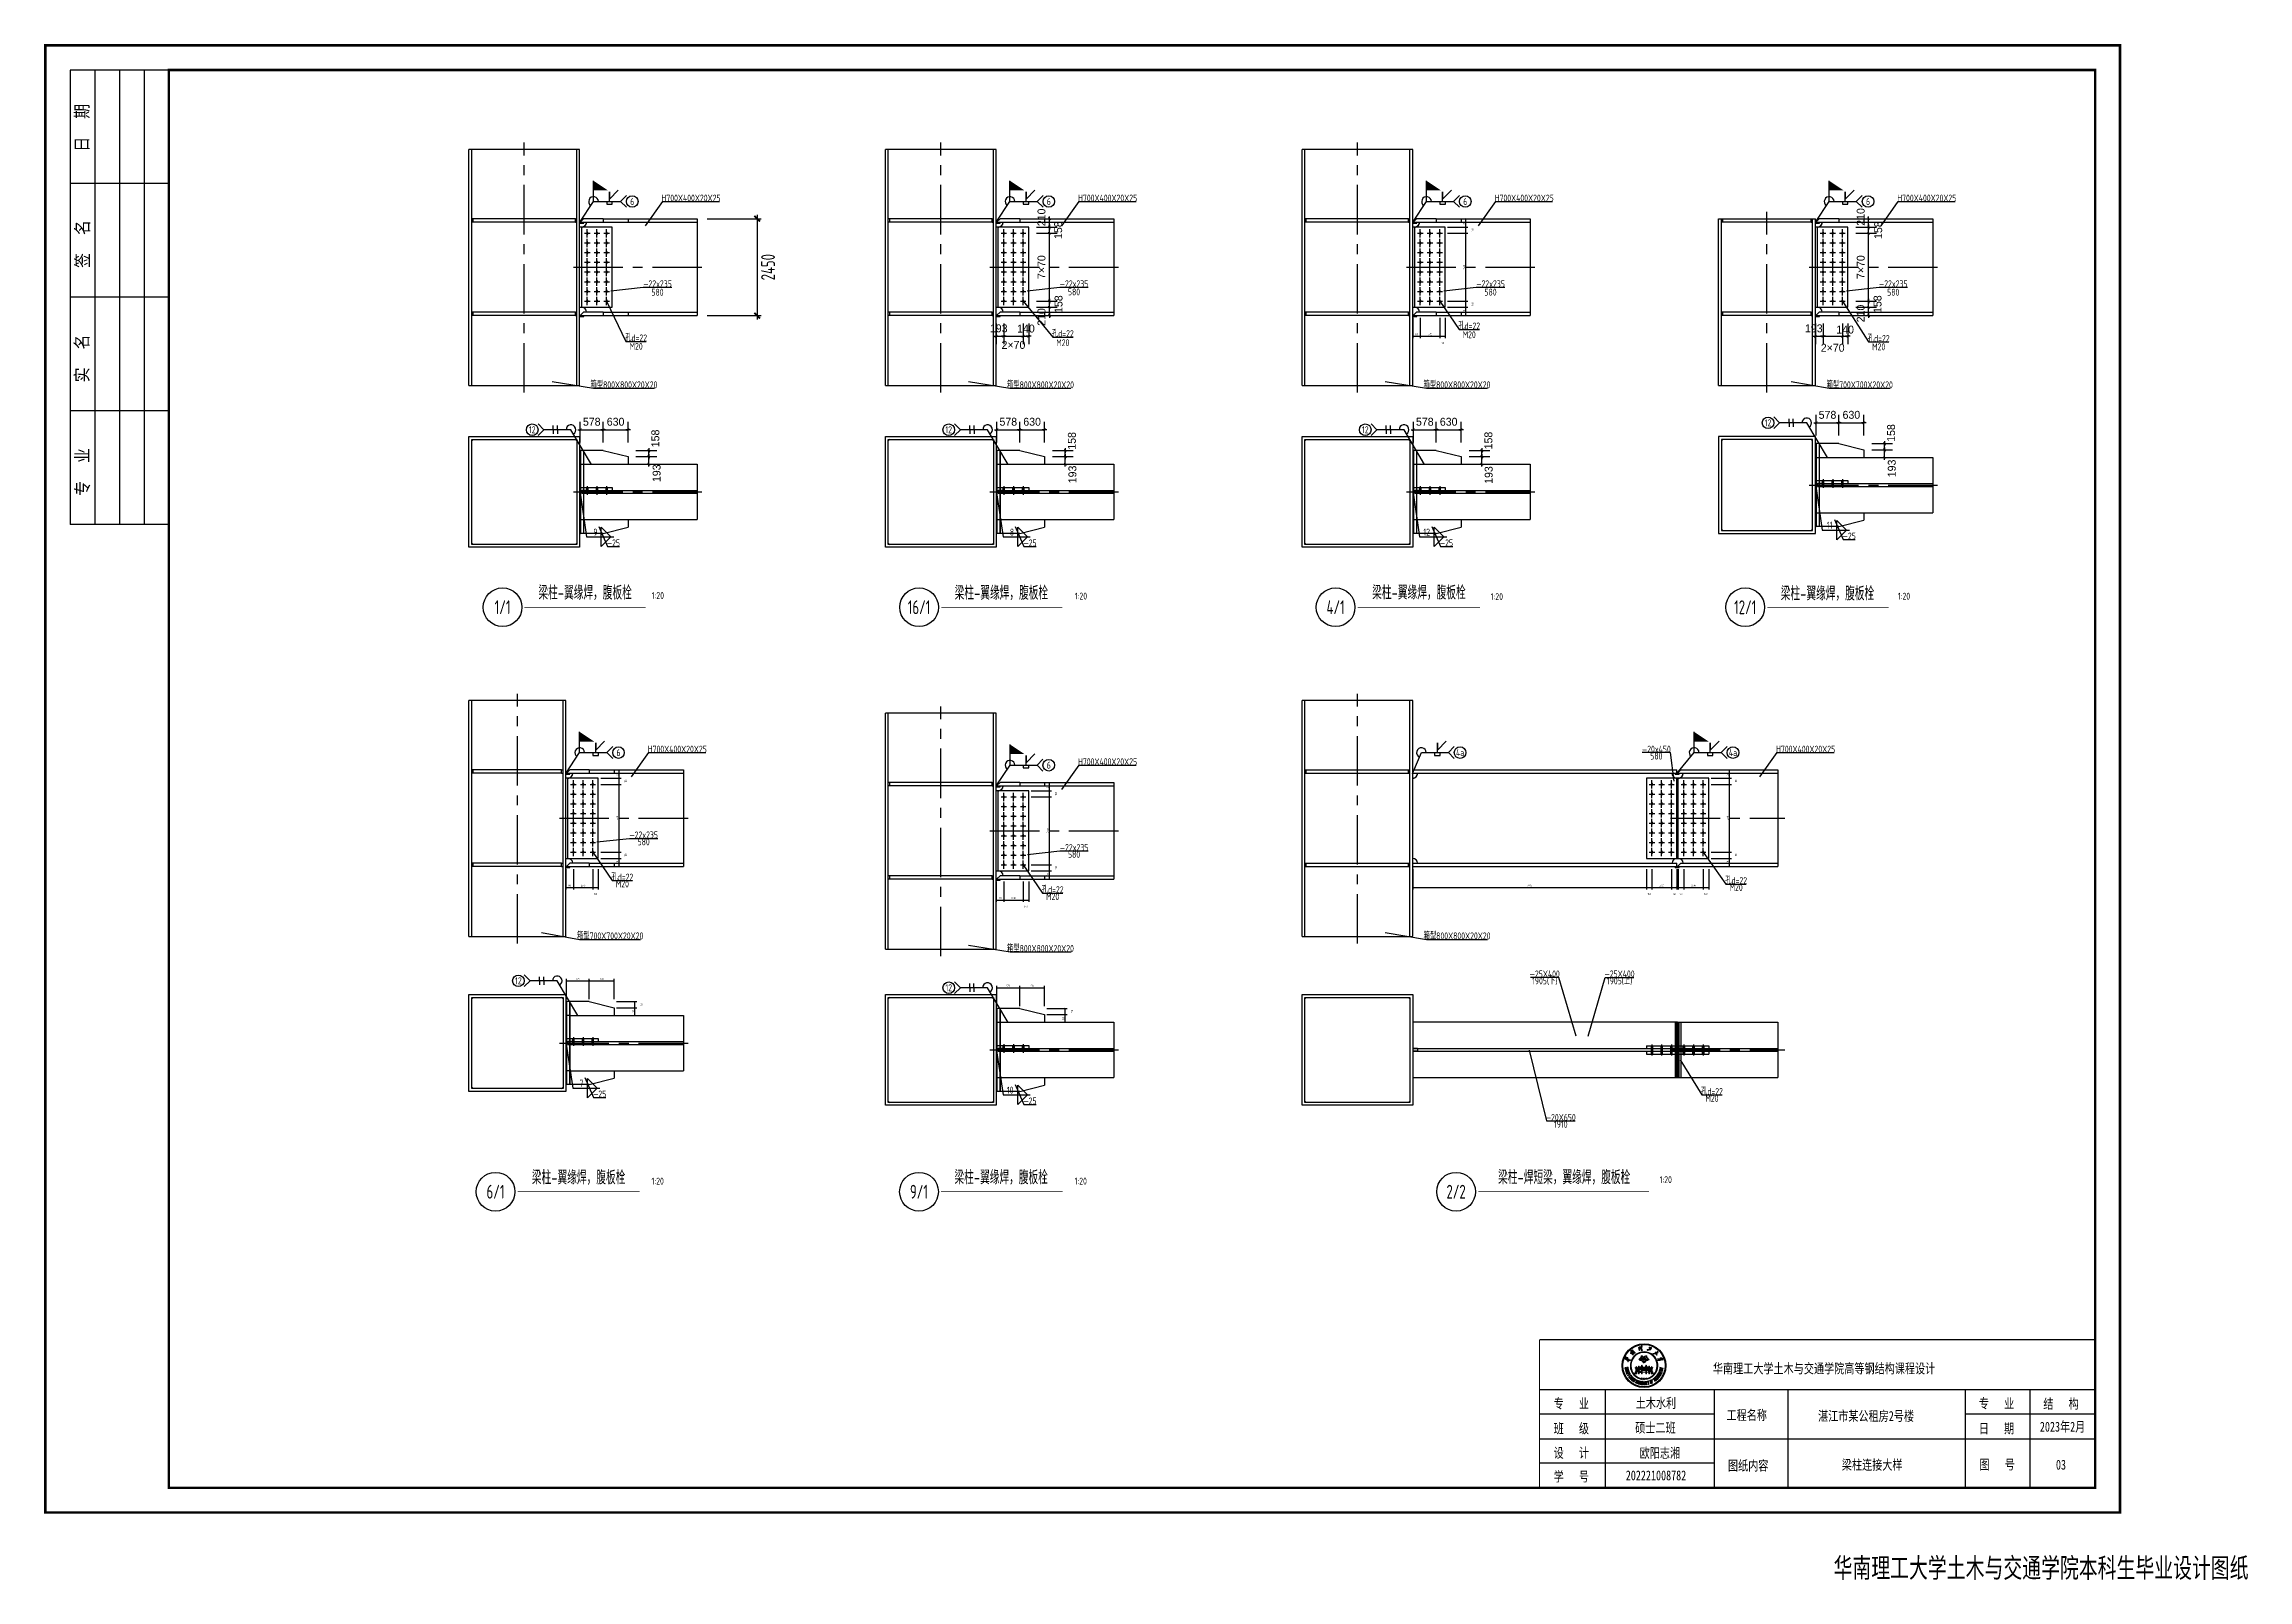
# Model space of a CAD drawing. Extents: x 31132 to 885236, y 345273 to 1212165.
# Drawn here: x 226388 to 282158, y 455127 to 493988 of the extents above; entities that cross this region are included whole.
import ezdxf
from ezdxf.enums import TextEntityAlignment as Align

# ---------------------------------------------------------------- set-up
doc = ezdxf.new("R2010")
doc.units = 0
doc.header["$LTSCALE"] = 1000
for name, pattern in [('CENTER', [2, 1.25, -0.25, 0.25, -0.25]), ('StContinue2d', [0]), ('StDish2d', [60, 30, -30])]:
    doc.linetypes.add(name, pattern=pattern)
doc.layers.get('0').update_dxf_attribs({"linetype": 'CONTINUOUS'})
doc.layers.get('Defpoints').update_dxf_attribs({"linetype": 'CONTINUOUS'})
for name, color, linetype in [('_U+56FE_U+5C42 1', 7, 'CONTINUOUS'), ('AXIS', 253, 'CENTER'), ('COLUMN', 6, 'CONTINUOUS'), ('DIM', 3, 'CONTINUOUS'), ('PUB_TITLE', 4, 'CONTINUOUS'), ('TEXT', 7, 'CONTINUOUS'), ('TK', 4, 'CONTINUOUS'), ('TQ', 7, 'CONTINUOUS'), ('图层1', 7, 'CONTINUOUS'), ('尺寸', 4, 'CONTINUOUS')]:
    doc.layers.add(name, color=color, linetype=linetype)
for name, color, linetype, true_color in [('Beam', 131, 'StContinue2d', 0xaaffff), ('Bolt', 7, 'StContinue2d', 0xff3f3f), ('Hide', 3, 'StDish2d', 0x00ff00), ('PlateBeam', 131, 'StContinue2d', 0xaaffff), ('PlateJoint', 7, 'StContinue2d', 0x6868ff), ('PlatePl', 7, 'StContinue2d', 0x848484), ('PlateStiff', 103, 'StContinue2d', 0x7ebd8d)]:
    doc.layers.add(name, color=color, linetype=linetype, true_color=true_color)
doc.styles.add('StTextStyle', font='yjkeng.shx', dxfattribs={"width": 0.7, "height": 250, "bigfont": 'yjkchn.shx'})
doc.styles.add('StTextStyleDim', font='yjkeng.shx', dxfattribs={"width": 0.7, "height": 50, "bigfont": 'yjkchn.shx'})
doc.styles.add('STYLE1', font='')
doc.styles.add('tssd', font='tssdeng.shx', dxfattribs={"width": 0.7, "bigfont": 'tssdchn.shx'})
doc.styles.add('TSSD_Dimension', font='Tssdeng.shx', dxfattribs={"width": 0.7, "bigfont": 'hztxt.shx'})
doc.styles.add('TSSD_Norm', font='tssdeng.shx', dxfattribs={"bigfont": 'hztxt.shx'})
doc.styles.add('图框_仿宋', font='simfang.ttf', dxfattribs={"width": 0.75, "height": 250})
doc.styles.get('STYLE1').set_extended_font_data('Structure Fonts')
doc.dimstyles.new('StDimStyle', dxfattribs={"dimscale": 100, "dimtxt": 2.5, "dimasz": 1, "dimexe": 2.5, "dimexo": 3, "dimgap": 1, "dimtad": 1, "dimdec": 0, "dimzin": 0, "dimdsep": 46, "dimtxsty": 'StTextStyleDim', "dimblk": 'ARCHTICK', "dimblk1": 'ARCHTICK', "dimblk2": 'ARCHTICK', "dimcen": 0.09, "dimadec": 0, "dimazin": 0, "dimtfac": 1, "dimtdec": 4, "dimtix": 1, "dimtmove": 2, "dimatfit": 3, "dimfxl": 1, "dimtolj": 1, "dimtzin": 0, "dimarcsym": 2})
doc.dimstyles.new('副本 DIM20', dxfattribs={"dimtxt": 200, "dimasz": 0.3, "dimexe": 200, "dimexo": 200, "dimgap": 100, "dimtad": 1, "dimdec": 0, "dimzin": 0, "dimdsep": 46, "dimtxsty": 'STYLE1', "dimblk": 'Studio2', "dimcen": 0, "dimdle": 200, "dimclrd": 6, "dimclre": 6, "dimclrt": 7, "dimazin": 0, "dimtfac": 1, "dimtdec": 0, "dimtix": 1, "dimtmove": 2, "dimatfit": 3, "dimldrblk": 'Studio2', "dimfxl": 1, "dimtolj": 1, "dimtzin": 0, "dimarcsym": 0})

msp = doc.modelspace()

# ---------------------------------------------------------------- texts
at = {"style": 'StTextStyle', "width": 0.7}
for s, p in [('—22x235', (241910.99, 487836.3)), ('—22x235', (252451.59, 487836.3)), ('—22x235', (262992.19, 487836.3)), ('—22x235', (273182.79, 487836.3)), ('孔d=22', (262451.79, 486768.8)), ('孔d=22', (241370.59, 486466.16)), ('孔d=22', (252168.44, 486574.45)), ('孔d=22', (272814.36, 486451.9))]:
    msp.add_text(s, height=175, dxfattribs=at).set_placement(p, align=Align.CENTER)
for s, p in [('580', (241910.99, 487796.54)), ('580', (252451.59, 487804.63)), ('580', (262992.19, 487799.77)), ('580', (273182.79, 487796)), ('M20', (241370.59, 486428.53)), ('M20', (252168.44, 486519.95)), ('M20', (262451.79, 486721.98)), ('M20', (272814.36, 486416.12))]:
    msp.add_text(s, height=175, dxfattribs=at).set_placement(p, align=Align.TOP_CENTER)
for s, p in [('梁柱-翼缘焊，腹板栓', (240079.31, 479827.22)), ('梁柱-翼缘焊，腹板栓', (250613.11, 479821.62)), ('梁柱-翼缘焊，腹板栓', (261179.37, 479830.4)), ('梁柱-翼缘焊，腹板栓', (271518.2, 479806.49)), ('梁柱-翼缘焊，腹板栓', (239914.54, 465030.06)), ('梁柱-翼缘焊，腹板栓', (250607.17, 465033.42)), ('梁柱-焊短梁，翼缘焊，腹板栓', (264855.14, 465035.44))]:
    msp.add_text(s, height=350, dxfattribs=at).set_placement(p, align=Align.BOTTOM_CENTER)
for s, p in [('1/1', (237990.16, 479738.42)), ('16/1', (248530.76, 479738.42)), ('4/1', (259071.36, 479738.42)), ('12/1', (269436.96, 479738.42)), ('6/1', (237812.45, 464949.87)), ('9/1', (248528.05, 464949.87)), ('2/2', (262120.3, 464949.87))]:
    msp.add_text(s, height=350, dxfattribs=at).set_placement(p, align=Align.MIDDLE_CENTER)
for p in [(241764.81, 479895.23), (252472.04, 479881.54), (262996.22, 479868.03), (273299.28, 479877.67), (241760.57, 465077.49), (252466.18, 465077.46), (267270.47, 465114.02)]:
    msp.add_text('1:20', height=175, dxfattribs=at).set_placement(p, align=Align.BOTTOM_LEFT)
at = {"color": 7, "linetype": 'ByBlock', "insert": (244708.32, 488343.8), "char_height": 350, "attachment_point": 5, "rotation": 90, "style": 'TSSD_Dimension'}
msp.add_mtext('\\A1;2450', dxfattribs=at)
at = {"layer": 'DIM', "color": 7, "insert": (251628.94, 489603.7), "char_height": 200, "attachment_point": 5, "rotation": 90, "style": 'STYLE1'}
msp.add_mtext('\\A1;210', dxfattribs=at)
at = {"layer": 'DIM', "color": 7, "insert": (240850.84, 484431.3), "char_height": 200, "attachment_point": 5, "style": 'STYLE1'}
msp.add_mtext('\\A1;630', dxfattribs=at)
at = {"layer": 'TEXT', "style": '图框_仿宋', "width": 0.75}
msp.add_text('华南理工大学土木与交通学院高等钢结构课程设计', height=250, dxfattribs=at).set_placement((268618.46, 460353.47))
at = {"layer": 'TEXT', "lineweight": 20, "style": '图框_仿宋', "width": 0.75}
for s, p in [('专   业', (264589.86, 459468.21)), ('土木水利', (266665.21, 459478.37)), ('专   业', (275349.01, 459468.21)), ('结   构', (276981.21, 459458.05)), ('班   级', (264589.86, 458836.06)), ('硕士二班', (266651.91, 458852.92)), ('工程名称', (268963.8, 459172.82)), ('湛江市某公租房2号楼', (271279.78, 459150.59)), ('日   期', (275349.01, 458836.06)), ('2023年2月', (276893.48, 458879.08)), ('设   计', (264589.86, 458218.35)), ('欧阳志湘', (266765.49, 458214.89)), ('学   号', (264589.86, 457618.62)), ('202221008782', (266413.68, 457646.71)), ('图纸内容', (268999.41, 457896.04)), ('梁柱连接大样', (271882.28, 457914.92)), ('图   号', (275366.65, 457923.02)), ('03', (277299.62, 457917.43))]:
    msp.add_text(s, height=250, dxfattribs=at).set_placement(p)
at = {"layer": '图层1', "lineweight": 13, "insert": (271671.78, 455683.76), "char_height": 500, "attachment_point": 1, "style": 'tssd'}
msp.add_mtext_dynamic_manual_height_columns('{\\fSimSun|b0|i0|c134|p2;华南理工大学土木与交通学院本科生毕业设计图纸}', width=13575.7898, gutter_width=500, heights=[0], dxfattribs=at)

# ---------------------------------------------------------------- blocks, each defined once
blk = doc.blocks.new('_ArchTick')
at = {"color": 0, "linetype": 'ByBlock', "const_width": 0.5}
blk.add_lwpolyline([(-0.71, -0.71), (0.71, 0.71)], dxfattribs=at)
blk = doc.blocks.new('*D2334')
at = {"layer": 'Defpoints', "color": 0, "transparency": 16777216}
for p in [(250481, 472856), (250674, 472856), (250674, 472331)]:
    blk.add_point(p, dxfattribs=at)
at = {"layer": 'DIM', "color": 0, "lineweight": -2, "transparency": 16777216}
for p, q in [((250481, 472796), (250481, 472281)), ((250674, 472796), (250674, 472281)), ((250481, 472331), (250674, 472331))]:
    blk.add_line(p, q, dxfattribs=at)
at = {"layer": 'DIM', "color": 0, "lineweight": -2, "transparency": 16777216, "xscale": 20, "yscale": 20, "zscale": 20, "rotation": 180}
blk.add_blockref('_ArchTick', (250481, 472331), dxfattribs=at)
at = {"layer": 'DIM', "color": 0, "lineweight": -2, "transparency": 16777216, "xscale": 20, "yscale": 20, "zscale": 20}
blk.add_blockref('_ArchTick', (250674, 472331), dxfattribs=at)
at = {"layer": 'DIM', "color": 0, "transparency": 16777216, "insert": (250578, 472379), "char_height": 50, "attachment_point": 5, "style": 'StTextStyleDim'}
blk.add_mtext('\\A1;193', dxfattribs=at)
blk = doc.blocks.new('*D2335')
at = {"layer": 'Defpoints', "color": 0, "transparency": 16777216}
for p in [(250674, 472856), (251164, 472856), (251164, 472331)]:
    blk.add_point(p, dxfattribs=at)
at = {"layer": 'DIM', "color": 0, "lineweight": -2, "transparency": 16777216}
for p, q in [((250674, 472796), (250674, 472281)), ((251164, 472796), (251164, 472281)), ((250674, 472331), (251164, 472331))]:
    blk.add_line(p, q, dxfattribs=at)
at = {"layer": 'DIM', "color": 0, "lineweight": -2, "transparency": 16777216, "xscale": 20, "yscale": 20, "zscale": 20, "rotation": 180}
blk.add_blockref('_ArchTick', (250674, 472331), dxfattribs=at)
at = {"layer": 'DIM', "color": 0, "lineweight": -2, "transparency": 16777216, "xscale": 20, "yscale": 20, "zscale": 20}
blk.add_blockref('_ArchTick', (251164, 472331), dxfattribs=at)
at = {"layer": 'DIM', "color": 0, "transparency": 16777216, "insert": (250919, 472379), "char_height": 50, "attachment_point": 5, "style": 'StTextStyleDim'}
blk.add_mtext('\\A1;2×70', dxfattribs=at)
blk = doc.blocks.new('*D2336')
at = {"layer": 'Defpoints', "color": 0, "transparency": 16777216}
for p in [(251164, 472856), (251304, 472856), (251304, 472331)]:
    blk.add_point(p, dxfattribs=at)
at = {"layer": 'DIM', "color": 0, "lineweight": -2, "transparency": 16777216}
for p, q in [((251164, 472796), (251164, 472281)), ((251304, 472796), (251304, 472281)), ((251164, 472331), (251304, 472331))]:
    blk.add_line(p, q, dxfattribs=at)
at = {"layer": 'DIM', "color": 0, "lineweight": -2, "transparency": 16777216, "xscale": 20, "yscale": 20, "zscale": 20, "rotation": 180}
blk.add_blockref('_ArchTick', (251164, 472331), dxfattribs=at)
at = {"layer": 'DIM', "color": 0, "lineweight": -2, "transparency": 16777216, "xscale": 20, "yscale": 20, "zscale": 20}
blk.add_blockref('_ArchTick', (251304, 472331), dxfattribs=at)
at = {"layer": 'DIM', "color": 0, "transparency": 16777216, "insert": (251234, 472165), "char_height": 50, "attachment_point": 5, "style": 'StTextStyleDim'}
blk.add_mtext('\\A1;140', dxfattribs=at)
blk = doc.blocks.new('*D2337')
at = {"layer": 'Defpoints', "color": 0, "transparency": 16777216}
for p in [(251304, 473066), (251829, 473066), (251304, 472856)]:
    blk.add_point(p, dxfattribs=at)
at = {"layer": 'DIM', "color": 0, "lineweight": -2, "transparency": 16777216}
for p, q in [((251364, 473066), (251879, 473066)), ((251829, 472856), (251829, 473066)), ((251364, 472856), (251879, 472856))]:
    blk.add_line(p, q, dxfattribs=at)
at = {"layer": 'DIM', "color": 0, "lineweight": -2, "transparency": 16777216, "xscale": 20, "yscale": 20, "zscale": 20}
for p, rotation in [((251829, 473066), 90), ((251829, 472856), 270)]:
    blk.add_blockref('_ArchTick', p, dxfattribs=dict(at, rotation=rotation))
at = {"layer": 'DIM', "color": 0, "transparency": 16777216, "insert": (251782, 472961), "char_height": 50, "attachment_point": 5, "rotation": 90, "style": 'StTextStyleDim'}
blk.add_mtext('\\A1;210', dxfattribs=at)
blk = doc.blocks.new('*D2338')
at = {"layer": 'Defpoints', "color": 0, "transparency": 16777216}
for p in [(251304, 473224), (251304, 473066), (251829, 473224)]:
    blk.add_point(p, dxfattribs=at)
at = {"layer": 'DIM', "color": 0, "lineweight": -2, "transparency": 16777216}
for p, q in [((251364, 473224), (251879, 473224)), ((251364, 473066), (251879, 473066)), ((251829, 473066), (251829, 473224))]:
    blk.add_line(p, q, dxfattribs=at)
at = {"layer": 'DIM', "color": 0, "lineweight": -2, "transparency": 16777216, "xscale": 20, "yscale": 20, "zscale": 20}
for p, rotation in [((251829, 473224), 90), ((251829, 473066), 270)]:
    blk.add_blockref('_ArchTick', p, dxfattribs=dict(at, rotation=rotation))
at = {"layer": 'DIM', "color": 0, "transparency": 16777216, "insert": (251996, 473145), "char_height": 50, "attachment_point": 5, "rotation": 90, "style": 'StTextStyleDim'}
blk.add_mtext('\\A1;158', dxfattribs=at)
blk = doc.blocks.new('*D2339')
at = {"layer": 'Defpoints', "color": 0, "transparency": 16777216}
for p in [(251304, 474939), (251829, 474939), (251304, 473224)]:
    blk.add_point(p, dxfattribs=at)
at = {"layer": 'DIM', "color": 0, "lineweight": -2, "transparency": 16777216}
for p, q in [((251364, 474939), (251879, 474939)), ((251829, 473224), (251829, 474939)), ((251364, 473224), (251879, 473224))]:
    blk.add_line(p, q, dxfattribs=at)
at = {"layer": 'DIM', "color": 0, "lineweight": -2, "transparency": 16777216, "xscale": 20, "yscale": 20, "zscale": 20}
for p, rotation in [((251829, 474939), 90), ((251829, 473224), 270)]:
    blk.add_blockref('_ArchTick', p, dxfattribs=dict(at, rotation=rotation))
at = {"layer": 'DIM', "color": 0, "transparency": 16777216, "insert": (251782, 474081), "char_height": 50, "attachment_point": 5, "rotation": 90, "style": 'StTextStyleDim'}
blk.add_mtext('\\A1;7×70', dxfattribs=at)
blk = doc.blocks.new('*D2340')
at = {"layer": 'Defpoints', "color": 0, "transparency": 16777216}
for p in [(251304, 475096), (251304, 474939), (251829, 475096)]:
    blk.add_point(p, dxfattribs=at)
at = {"layer": 'DIM', "color": 0, "lineweight": -2, "transparency": 16777216}
for p, q in [((251364, 475096), (251879, 475096)), ((251364, 474939), (251879, 474939)), ((251829, 474939), (251829, 475096))]:
    blk.add_line(p, q, dxfattribs=at)
at = {"layer": 'DIM', "color": 0, "lineweight": -2, "transparency": 16777216, "xscale": 20, "yscale": 20, "zscale": 20}
for p, rotation in [((251829, 475096), 90), ((251829, 474939), 270)]:
    blk.add_blockref('_ArchTick', p, dxfattribs=dict(at, rotation=rotation))
at = {"layer": 'DIM', "color": 0, "transparency": 16777216, "insert": (251996, 475018), "char_height": 50, "attachment_point": 5, "rotation": 90, "style": 'StTextStyleDim'}
blk.add_mtext('\\A1;158', dxfattribs=at)
blk = doc.blocks.new('*D2341')
at = {"layer": 'Defpoints', "color": 0, "transparency": 16777216}
for p in [(251304, 475306), (251829, 475306), (251304, 475096)]:
    blk.add_point(p, dxfattribs=at)
at = {"layer": 'DIM', "color": 0, "lineweight": -2, "transparency": 16777216}
for p, q in [((251364, 475306), (251879, 475306)), ((251829, 475096), (251829, 475306)), ((251364, 475096), (251879, 475096))]:
    blk.add_line(p, q, dxfattribs=at)
at = {"layer": 'DIM', "color": 0, "lineweight": -2, "transparency": 16777216, "xscale": 20, "yscale": 20, "zscale": 20}
for p, rotation in [((251829, 475306), 90), ((251829, 475096), 270)]:
    blk.add_blockref('_ArchTick', p, dxfattribs=dict(at, rotation=rotation))
at = {"layer": 'DIM', "color": 0, "transparency": 16777216, "insert": (251782, 475201), "char_height": 50, "attachment_point": 5, "rotation": 90, "style": 'StTextStyleDim'}
blk.add_mtext('\\A1;210', dxfattribs=at)
blk = doc.blocks.new('*D2284')
for points in [[(59413, 28347), (59413, 28497)], [(59529, 28347), (59529, 28417), (59529, 28365), (59592, 28429)], [(59651, 28390), (59609, 28347), (59651, 28305)], [(59313, 28197), (59413, 28347)], [(59413, 28347), (59609, 28347)], [(59509, 28347), (59509, 28327), (59549, 28327), (59549, 28347)]]:
    blk.add_lwpolyline(points)
blk.add_lwpolyline([(59313, 28197, 0, 8, 0), (59335, 28231, 8, 8, 0)], format="xyseb")
blk.add_circle((59693, 28347), 42)
blk.add_arc((59413, 28347), 35, 0, 236.3099)
blk.add_solid([(59413, 28497), (59413, 28427), (59518, 28427)])
at = {"style": 'StTextStyle', "width": 0.7}
blk.add_text('6', height=50, dxfattribs=at).set_placement((59693, 28347), align=Align.MIDDLE_CENTER)
blk = doc.blocks.new('*D2285')
for points in [[(59508, 27627), (59648, 27422)], [(59648, 27422), (59795, 27422)]]:
    blk.add_lwpolyline(points)
at = {"style": 'StTextStyle', "width": 0.7}
blk.add_text('孔d=22', height=50, dxfattribs=at).set_placement((59721, 27422), align=Align.CENTER)
blk.add_text('M20', height=50, dxfattribs=at).set_placement((59721, 27422), align=Align.TOP_CENTER)
blk = doc.blocks.new('*D2286')
for points in [[(59538, 27702), (59773, 27727)], [(59773, 27727), (59978, 27727)]]:
    blk.add_lwpolyline(points)
at = {"style": 'StTextStyle', "width": 0.7}
blk.add_text('—22x235', height=50, dxfattribs=at).set_placement((59876, 27727), align=Align.CENTER)
blk.add_text('580', height=50, dxfattribs=at).set_placement((59876, 27727), align=Align.TOP_CENTER)
blk = doc.blocks.new('*D2287')
for points in [[(59788, 28172), (59913, 28347)], [(59913, 28347), (60324, 28347)]]:
    blk.add_lwpolyline(points)
at = {"style": 'StTextStyle', "width": 0.7}
blk.add_text('H700X400X20X25', height=50, dxfattribs=at).set_placement((60118, 28347), align=Align.CENTER)
blk = doc.blocks.new('*D2288')
for points in [[(59113, 27047), (59413, 26997)], [(59413, 26997), (59854, 26997)]]:
    blk.add_lwpolyline(points)
at = {"style": 'StTextStyle', "width": 0.7}
blk.add_text('箱型800X800X20X20', height=50, dxfattribs=at).set_placement((59633, 26997), align=Align.CENTER)
blk = doc.blocks.new('*D2342')
at = {"layer": 'Defpoints', "color": 0, "transparency": 16777216}
for p in [(251706, 469430), (251706, 469237), (252231, 469430)]:
    blk.add_point(p, dxfattribs=at)
at = {"layer": 'DIM', "color": 0, "lineweight": -2, "transparency": 16777216}
for p, q in [((251766, 469430), (252281, 469430)), ((251766, 469237), (252281, 469237)), ((252231, 469237), (252231, 469430))]:
    blk.add_line(p, q, dxfattribs=at)
at = {"layer": 'DIM', "color": 0, "lineweight": -2, "transparency": 16777216, "xscale": 20, "yscale": 20, "zscale": 20}
for p, rotation in [((252231, 469430), 90), ((252231, 469237), 270)]:
    blk.add_blockref('_ArchTick', p, dxfattribs=dict(at, rotation=rotation))
at = {"layer": 'DIM', "color": 0, "transparency": 16777216, "insert": (252184, 469334), "char_height": 50, "attachment_point": 5, "rotation": 90, "style": 'StTextStyleDim'}
blk.add_mtext('\\A1;193', dxfattribs=at)
blk = doc.blocks.new('*D2343')
at = {"layer": 'Defpoints', "color": 0, "transparency": 16777216}
for p in [(251706, 469587), (252231, 469587), (251706, 469430)]:
    blk.add_point(p, dxfattribs=at)
at = {"layer": 'DIM', "color": 0, "lineweight": -2, "transparency": 16777216}
for p, q in [((251766, 469587), (252281, 469587)), ((252231, 469430), (252231, 469587)), ((251766, 469430), (252281, 469430))]:
    blk.add_line(p, q, dxfattribs=at)
at = {"layer": 'DIM', "color": 0, "lineweight": -2, "transparency": 16777216, "xscale": 20, "yscale": 20, "zscale": 20}
for p, rotation in [((252231, 469587), 90), ((252231, 469430), 270)]:
    blk.add_blockref('_ArchTick', p, dxfattribs=dict(at, rotation=rotation))
at = {"layer": 'DIM', "color": 0, "transparency": 16777216, "insert": (252398, 469509), "char_height": 50, "attachment_point": 5, "rotation": 90, "style": 'StTextStyleDim'}
blk.add_mtext('\\A1;158', dxfattribs=at)
blk = doc.blocks.new('*D2344')
at = {"layer": 'Defpoints', "color": 0, "transparency": 16777216}
for p in [(250499, 469587), (251076, 470112), (251076, 469587)]:
    blk.add_point(p, dxfattribs=at)
at = {"layer": 'DIM', "color": 0, "lineweight": -2, "transparency": 16777216}
for p, q in [((250499, 469647), (250499, 470162)), ((251076, 469647), (251076, 470162)), ((250499, 470112), (251076, 470112))]:
    blk.add_line(p, q, dxfattribs=at)
at = {"layer": 'DIM', "color": 0, "lineweight": -2, "transparency": 16777216, "xscale": 20, "yscale": 20, "zscale": 20, "rotation": 180}
blk.add_blockref('_ArchTick', (250499, 470112), dxfattribs=at)
at = {"layer": 'DIM', "color": 0, "lineweight": -2, "transparency": 16777216, "xscale": 20, "yscale": 20, "zscale": 20}
blk.add_blockref('_ArchTick', (251076, 470112), dxfattribs=at)
at = {"layer": 'DIM', "color": 0, "transparency": 16777216, "insert": (250788, 470160), "char_height": 50, "attachment_point": 5, "style": 'StTextStyleDim'}
blk.add_mtext('\\A1;578', dxfattribs=at)
blk = doc.blocks.new('*D2345')
at = {"layer": 'Defpoints', "color": 0, "transparency": 16777216}
for p in [(251076, 469587), (251706, 470112), (251706, 469587)]:
    blk.add_point(p, dxfattribs=at)
at = {"layer": 'DIM', "color": 0, "lineweight": -2, "transparency": 16777216}
for p, q in [((251076, 469647), (251076, 470162)), ((251706, 469647), (251706, 470162)), ((251076, 470112), (251706, 470112))]:
    blk.add_line(p, q, dxfattribs=at)
at = {"layer": 'DIM', "color": 0, "lineweight": -2, "transparency": 16777216, "xscale": 20, "yscale": 20, "zscale": 20, "rotation": 180}
blk.add_blockref('_ArchTick', (251076, 470112), dxfattribs=at)
at = {"layer": 'DIM', "color": 0, "lineweight": -2, "transparency": 16777216, "xscale": 20, "yscale": 20, "zscale": 20}
blk.add_blockref('_ArchTick', (251706, 470112), dxfattribs=at)
at = {"layer": 'DIM', "color": 0, "transparency": 16777216, "insert": (251391, 470160), "char_height": 50, "attachment_point": 5, "style": 'StTextStyleDim'}
blk.add_mtext('\\A1;630', dxfattribs=at)
blk = doc.blocks.new('*D2289')
for points in [[(59012, 26740), (59054, 26697), (59012, 26655)], [(59250, 26697), (59054, 26697)], [(59122, 26697), (59122, 26727)], [(59122, 26697), (59122, 26667)], [(59152, 26697), (59152, 26727)], [(59152, 26697), (59152, 26667)], [(59399, 26447), (59250, 26697)]]:
    blk.add_lwpolyline(points)
blk.add_lwpolyline([(59399, 26447, 0, 8, 0), (59378, 26482, 8, 8, 0)], format="xyseb")
blk.add_circle((58970, 26697), 42)
blk.add_arc((59250, 26697), 35, 300.7526, 180)
at = {"style": 'StTextStyle', "width": 0.7}
blk.add_text('12', height=50, dxfattribs=at).set_placement((58970, 26697), align=Align.MIDDLE_CENTER)
blk = doc.blocks.new('*D2290')
for points in [[(59451, 25997), (59513, 25854)], [(59513, 25854), (59601, 25854)]]:
    blk.add_lwpolyline(points)
at = {"style": 'StTextStyle', "width": 0.7}
blk.add_text('—25', height=50, dxfattribs=at).set_placement((59557, 25854), align=Align.CENTER)
blk = doc.blocks.new('*D2291')
blk.add_lwpolyline([(59313, 26257, 0, 8, 0), (59319, 26218, 8, 8, 0)], format="xyseb")
for points in [[(59313, 26257), (59363, 25922)], [(59363, 25922), (59559, 25922)]]:
    blk.add_lwpolyline(points)
blk.add_lwpolyline([(59539, 25922), (59469, 25852), (59469, 25992)], close=True)
at = {"style": 'StTextStyle', "width": 0.7}
blk.add_text('10', height=50, dxfattribs=at).set_placement((59390, 25932))
blk = doc.blocks.new('*D2292')
for points in [[(59413, 32422), (59413, 32572)], [(59313, 32272), (59413, 32422)], [(59413, 32422), (59609, 32422)], [(59509, 32422), (59509, 32402), (59549, 32402), (59549, 32422)], [(59529, 32422), (59529, 32492), (59529, 32440), (59592, 32504)], [(59651, 32465), (59609, 32422), (59651, 32380)]]:
    blk.add_lwpolyline(points)
blk.add_lwpolyline([(59313, 32272, 0, 8, 0), (59335, 32306, 8, 8, 0)], format="xyseb")
blk.add_circle((59693, 32422), 42)
blk.add_arc((59413, 32422), 35, 0, 236.3099)
blk.add_solid([(59413, 32572), (59413, 32502), (59518, 32502)])
at = {"style": 'StTextStyle', "width": 0.7}
blk.add_text('6', height=50, dxfattribs=at).set_placement((59693, 32422), align=Align.MIDDLE_CENTER)
blk = doc.blocks.new('*D2293')
for points in [[(59788, 32247), (59913, 32422)], [(59913, 32422), (60324, 32422)]]:
    blk.add_lwpolyline(points)
at = {"style": 'StTextStyle', "width": 0.7}
blk.add_text('H700X400X20X25', height=50, dxfattribs=at).set_placement((60118, 32422), align=Align.CENTER)
blk = doc.blocks.new('*D2294')
for points in [[(59113, 31122), (59413, 31072)], [(59413, 31072), (59854, 31072)]]:
    blk.add_lwpolyline(points)
at = {"style": 'StTextStyle', "width": 0.7}
blk.add_text('箱型800X800X20X20', height=50, dxfattribs=at).set_placement((59633, 31072), align=Align.CENTER)
blk = doc.blocks.new('Studio2')
blk.add_line((-200, 0), (200, 0))
blk.add_lwpolyline([(-106, -106, 60, 60, 0), (106, 106, 100, 100, 0)], format="xyseb")
blk = doc.blocks.new('*D2346')
at = {"layer": 'Defpoints', "color": 0, "transparency": 16777216}
for p in [(241166, 483549), (241691, 483549), (241166, 483356)]:
    blk.add_point(p, dxfattribs=at)
at = {"layer": 'DIM', "color": 6, "lineweight": -2, "transparency": 16777216}
for p, q in [((241366, 483549), (241891, 483549)), ((241691, 483549), (241691, 483549)), ((241691, 483356), (241691, 483549)), ((241366, 483356), (241891, 483356)), ((241691, 483356), (241691, 483356))]:
    blk.add_line(p, q, dxfattribs=at)
at = {"layer": 'DIM', "color": 6, "lineweight": -2, "transparency": 16777216, "xscale": 0.3, "yscale": 0.3, "zscale": 0.3}
for p, rotation in [((241691, 483549), 270), ((241691, 483356), 90)]:
    blk.add_blockref('Studio2', p, dxfattribs=dict(at, rotation=rotation))
at = {"layer": 'DIM', "color": 7, "transparency": 16777216, "insert": (241890, 483129), "char_height": 200, "attachment_point": 5, "rotation": 90, "style": 'STYLE1'}
blk.add_mtext('\\A1;193', dxfattribs=at)
blk = doc.blocks.new('*D2347')
at = {"layer": 'Defpoints', "color": 0, "transparency": 16777216}
for p in [(241166, 483706), (241166, 483549), (241691, 483706)]:
    blk.add_point(p, dxfattribs=at)
at = {"layer": 'DIM', "color": 6, "lineweight": -2, "transparency": 16777216}
for p, q in [((241366, 483706), (241891, 483706)), ((241366, 483549), (241891, 483549)), ((241691, 483707), (241691, 483707)), ((241691, 483549), (241691, 483706)), ((241691, 483549), (241691, 483548))]:
    blk.add_line(p, q, dxfattribs=at)
at = {"layer": 'DIM', "color": 6, "lineweight": -2, "transparency": 16777216, "xscale": 0.3, "yscale": 0.3, "zscale": 0.3}
for p, rotation in [((241691, 483706), 270), ((241691, 483549), 90)]:
    blk.add_blockref('Studio2', p, dxfattribs=dict(at, rotation=rotation))
at = {"layer": 'DIM', "color": 7, "transparency": 16777216, "insert": (241858, 484010), "char_height": 200, "attachment_point": 5, "rotation": 90, "style": 'STYLE1'}
blk.add_mtext('\\A1;158', dxfattribs=at)
blk = doc.blocks.new('*D2348')
at = {"layer": 'Defpoints', "color": 0, "transparency": 16777216}
for p in [(240536, 484231), (239958, 483706), (240536, 483706)]:
    blk.add_point(p, dxfattribs=at)
at = {"layer": 'DIM', "color": 6, "lineweight": -2, "transparency": 16777216}
for p, q in [((239958, 483906), (239958, 484431)), ((239958, 484231), (239958, 484231)), ((239958, 484231), (240536, 484231)), ((240536, 483906), (240536, 484431)), ((240536, 484231), (240536, 484231))]:
    blk.add_line(p, q, dxfattribs=at)
at = {"layer": 'DIM', "color": 6, "lineweight": -2, "transparency": 16777216, "xscale": 0.3, "yscale": 0.3, "zscale": 0.3}
blk.add_blockref('Studio2', (239958, 484231), dxfattribs=at)
at = {"layer": 'DIM', "color": 6, "lineweight": -2, "transparency": 16777216, "xscale": 0.3, "yscale": 0.3, "zscale": 0.3, "rotation": 180}
blk.add_blockref('Studio2', (240536, 484231), dxfattribs=at)
at = {"layer": 'DIM', "color": 7, "transparency": 16777216, "insert": (240247, 484431), "char_height": 200, "attachment_point": 5, "style": 'STYLE1'}
blk.add_mtext('\\A1;578', dxfattribs=at)
blk = doc.blocks.new('*D2295')
for points in [[(59012, 30815), (59054, 30772), (59012, 30730)], [(59250, 30772), (59054, 30772)], [(59122, 30772), (59122, 30802)], [(59122, 30772), (59122, 30742)], [(59152, 30772), (59152, 30802)], [(59152, 30772), (59152, 30742)], [(59399, 30522), (59250, 30772)]]:
    blk.add_lwpolyline(points)
blk.add_lwpolyline([(59399, 30522, 0, 8, 0), (59378, 30557, 8, 8, 0)], format="xyseb")
blk.add_circle((58970, 30772), 42)
blk.add_arc((59250, 30772), 35, 300.7526, 180)
at = {"style": 'StTextStyle', "width": 0.7}
blk.add_text('12', height=50, dxfattribs=at).set_placement((58970, 30772), align=Align.MIDDLE_CENTER)
blk = doc.blocks.new('*D2296')
for points in [[(59451, 30072), (59513, 29929)], [(59513, 29929), (59601, 29929)]]:
    blk.add_lwpolyline(points)
at = {"style": 'StTextStyle', "width": 0.7}
blk.add_text('—25', height=50, dxfattribs=at).set_placement((59557, 29929), align=Align.CENTER)
blk = doc.blocks.new('*D2297')
blk.add_lwpolyline([(59313, 30332, 0, 8, 0), (59319, 30293, 8, 8, 0)], format="xyseb")
for points in [[(59313, 30332), (59363, 29997)], [(59363, 29997), (59559, 29997)]]:
    blk.add_lwpolyline(points)
blk.add_lwpolyline([(59539, 29997), (59469, 29927), (59469, 30067)], close=True)
at = {"style": 'StTextStyle', "width": 0.7}
blk.add_text('9', height=50, dxfattribs=at).set_placement((59412, 30007))
blk = doc.blocks.new('*D2349')
at = {"layer": 'Defpoints', "color": 0, "transparency": 16777216}
for p in [(261022, 473175), (266937, 473175), (266937, 472650)]:
    blk.add_point(p, dxfattribs=at)
at = {"layer": 'DIM', "color": 0, "lineweight": -2, "transparency": 16777216}
for p, q in [((261022, 473115), (261022, 472600)), ((266937, 473115), (266937, 472600)), ((261022, 472650), (266937, 472650))]:
    blk.add_line(p, q, dxfattribs=at)
at = {"layer": 'DIM', "color": 0, "lineweight": -2, "transparency": 16777216, "xscale": 20, "yscale": 20, "zscale": 20, "rotation": 180}
blk.add_blockref('_ArchTick', (261022, 472650), dxfattribs=at)
at = {"layer": 'DIM', "color": 0, "lineweight": -2, "transparency": 16777216, "xscale": 20, "yscale": 20, "zscale": 20}
blk.add_blockref('_ArchTick', (266937, 472650), dxfattribs=at)
at = {"layer": 'DIM', "color": 0, "transparency": 16777216, "insert": (263980, 472697), "char_height": 50, "attachment_point": 5, "style": 'StTextStyleDim'}
blk.add_mtext('\\A1;5915', dxfattribs=at)
blk = doc.blocks.new('*D2350')
at = {"layer": 'Defpoints', "color": 0, "transparency": 16777216}
for p in [(266937, 473175), (267077, 473175), (267077, 472650)]:
    blk.add_point(p, dxfattribs=at)
at = {"layer": 'DIM', "color": 0, "lineweight": -2, "transparency": 16777216}
for p, q in [((266937, 473115), (266937, 472600)), ((267077, 473115), (267077, 472600)), ((266937, 472650), (267077, 472650))]:
    blk.add_line(p, q, dxfattribs=at)
at = {"layer": 'DIM', "color": 0, "lineweight": -2, "transparency": 16777216, "xscale": 20, "yscale": 20, "zscale": 20, "rotation": 180}
blk.add_blockref('_ArchTick', (266937, 472650), dxfattribs=at)
at = {"layer": 'DIM', "color": 0, "lineweight": -2, "transparency": 16777216, "xscale": 20, "yscale": 20, "zscale": 20}
blk.add_blockref('_ArchTick', (267077, 472650), dxfattribs=at)
at = {"layer": 'DIM', "color": 0, "transparency": 16777216, "insert": (267007, 472483), "char_height": 50, "attachment_point": 5, "style": 'StTextStyleDim'}
blk.add_mtext('\\A1;140', dxfattribs=at)
blk = doc.blocks.new('*D2351')
at = {"layer": 'Defpoints', "color": 0, "transparency": 16777216}
for p in [(267077, 473175), (267567, 473175), (267567, 472650)]:
    blk.add_point(p, dxfattribs=at)
at = {"layer": 'DIM', "color": 0, "lineweight": -2, "transparency": 16777216}
for p, q in [((267077, 473115), (267077, 472600)), ((267567, 473115), (267567, 472600)), ((267077, 472650), (267567, 472650))]:
    blk.add_line(p, q, dxfattribs=at)
at = {"layer": 'DIM', "color": 0, "lineweight": -2, "transparency": 16777216, "xscale": 20, "yscale": 20, "zscale": 20, "rotation": 180}
blk.add_blockref('_ArchTick', (267077, 472650), dxfattribs=at)
at = {"layer": 'DIM', "color": 0, "lineweight": -2, "transparency": 16777216, "xscale": 20, "yscale": 20, "zscale": 20}
blk.add_blockref('_ArchTick', (267567, 472650), dxfattribs=at)
at = {"layer": 'DIM', "color": 0, "transparency": 16777216, "insert": (267322, 472697), "char_height": 50, "attachment_point": 5, "style": 'StTextStyleDim'}
blk.add_mtext('\\A1;2×70', dxfattribs=at)
blk = doc.blocks.new('*D2352')
at = {"layer": 'Defpoints', "color": 0, "transparency": 16777216}
for p in [(267567, 473175), (267707, 473175), (267707, 472650)]:
    blk.add_point(p, dxfattribs=at)
at = {"layer": 'DIM', "color": 0, "lineweight": -2, "transparency": 16777216}
for p, q in [((267567, 473115), (267567, 472600)), ((267707, 473115), (267707, 472600)), ((267567, 472650), (267707, 472650))]:
    blk.add_line(p, q, dxfattribs=at)
at = {"layer": 'DIM', "color": 0, "lineweight": -2, "transparency": 16777216, "xscale": 20, "yscale": 20, "zscale": 20, "rotation": 180}
blk.add_blockref('_ArchTick', (267567, 472650), dxfattribs=at)
at = {"layer": 'DIM', "color": 0, "lineweight": -2, "transparency": 16777216, "xscale": 20, "yscale": 20, "zscale": 20}
blk.add_blockref('_ArchTick', (267707, 472650), dxfattribs=at)
at = {"layer": 'DIM', "color": 0, "transparency": 16777216, "insert": (267637, 472483), "char_height": 50, "attachment_point": 5, "style": 'StTextStyleDim'}
blk.add_mtext('\\A1;140', dxfattribs=at)
blk = doc.blocks.new('*D2353')
at = {"layer": 'Defpoints', "color": 0, "transparency": 16777216}
for p in [(267707, 473175), (267742, 473175), (267742, 472650)]:
    blk.add_point(p, dxfattribs=at)
at = {"layer": 'DIM', "color": 0, "lineweight": -2, "transparency": 16777216}
for p, q in [((267707, 473115), (267707, 472600)), ((267742, 473115), (267742, 472600)), ((267707, 472650), (267687, 472650)), ((267707, 472650), (267742, 472650)), ((267742, 472650), (267762, 472650))]:
    blk.add_line(p, q, dxfattribs=at)
at = {"layer": 'DIM', "color": 0, "lineweight": -2, "transparency": 16777216, "xscale": 20, "yscale": 20, "zscale": 20}
blk.add_blockref('_ArchTick', (267707, 472650), dxfattribs=at)
at = {"layer": 'DIM', "color": 0, "lineweight": -2, "transparency": 16777216, "xscale": 20, "yscale": 20, "zscale": 20, "rotation": 180}
blk.add_blockref('_ArchTick', (267742, 472650), dxfattribs=at)
at = {"layer": 'DIM', "color": 0, "transparency": 16777216, "insert": (267725, 472817), "char_height": 50, "attachment_point": 5, "style": 'StTextStyleDim'}
blk.add_mtext('\\A1;35', dxfattribs=at)
blk = doc.blocks.new('*D2354')
at = {"layer": 'Defpoints', "color": 0, "transparency": 16777216}
for p in [(267742, 473175), (267882, 473175), (267882, 472650)]:
    blk.add_point(p, dxfattribs=at)
at = {"layer": 'DIM', "color": 0, "lineweight": -2, "transparency": 16777216}
for p, q in [((267742, 473115), (267742, 472600)), ((267882, 473115), (267882, 472600)), ((267742, 472650), (267882, 472650))]:
    blk.add_line(p, q, dxfattribs=at)
at = {"layer": 'DIM', "color": 0, "lineweight": -2, "transparency": 16777216, "xscale": 20, "yscale": 20, "zscale": 20, "rotation": 180}
blk.add_blockref('_ArchTick', (267742, 472650), dxfattribs=at)
at = {"layer": 'DIM', "color": 0, "lineweight": -2, "transparency": 16777216, "xscale": 20, "yscale": 20, "zscale": 20}
blk.add_blockref('_ArchTick', (267882, 472650), dxfattribs=at)
at = {"layer": 'DIM', "color": 0, "transparency": 16777216, "insert": (267812, 472483), "char_height": 50, "attachment_point": 5, "style": 'StTextStyleDim'}
blk.add_mtext('\\A1;140', dxfattribs=at)
blk = doc.blocks.new('*D2355')
at = {"layer": 'Defpoints', "color": 0, "transparency": 16777216}
for p in [(267882, 473175), (268372, 473175), (268372, 472650)]:
    blk.add_point(p, dxfattribs=at)
at = {"layer": 'DIM', "color": 0, "lineweight": -2, "transparency": 16777216}
for p, q in [((267882, 473115), (267882, 472600)), ((268372, 473115), (268372, 472600)), ((267882, 472650), (268372, 472650))]:
    blk.add_line(p, q, dxfattribs=at)
at = {"layer": 'DIM', "color": 0, "lineweight": -2, "transparency": 16777216, "xscale": 20, "yscale": 20, "zscale": 20, "rotation": 180}
blk.add_blockref('_ArchTick', (267882, 472650), dxfattribs=at)
at = {"layer": 'DIM', "color": 0, "lineweight": -2, "transparency": 16777216, "xscale": 20, "yscale": 20, "zscale": 20}
blk.add_blockref('_ArchTick', (268372, 472650), dxfattribs=at)
at = {"layer": 'DIM', "color": 0, "transparency": 16777216, "insert": (268127, 472697), "char_height": 50, "attachment_point": 5, "style": 'StTextStyleDim'}
blk.add_mtext('\\A1;2×70', dxfattribs=at)
blk = doc.blocks.new('*D2356')
at = {"layer": 'Defpoints', "color": 0, "transparency": 16777216}
for p in [(268372, 473175), (268512, 473175), (268512, 472650)]:
    blk.add_point(p, dxfattribs=at)
at = {"layer": 'DIM', "color": 0, "lineweight": -2, "transparency": 16777216}
for p, q in [((268372, 473115), (268372, 472600)), ((268512, 473115), (268512, 472600)), ((268372, 472650), (268512, 472650))]:
    blk.add_line(p, q, dxfattribs=at)
at = {"layer": 'DIM', "color": 0, "lineweight": -2, "transparency": 16777216, "xscale": 20, "yscale": 20, "zscale": 20, "rotation": 180}
blk.add_blockref('_ArchTick', (268372, 472650), dxfattribs=at)
at = {"layer": 'DIM', "color": 0, "lineweight": -2, "transparency": 16777216, "xscale": 20, "yscale": 20, "zscale": 20}
blk.add_blockref('_ArchTick', (268512, 472650), dxfattribs=at)
at = {"layer": 'DIM', "color": 0, "transparency": 16777216, "insert": (268442, 472483), "char_height": 50, "attachment_point": 5, "style": 'StTextStyleDim'}
blk.add_mtext('\\A1;140', dxfattribs=at)
blk = doc.blocks.new('*D2357')
at = {"layer": 'Defpoints', "color": 0, "transparency": 16777216}
for p in [(268512, 473385), (268512, 473175), (269037, 473385)]:
    blk.add_point(p, dxfattribs=at)
at = {"layer": 'DIM', "color": 0, "lineweight": -2, "transparency": 16777216}
for p, q in [((268572, 473385), (269087, 473385)), ((268572, 473175), (269087, 473175)), ((269037, 473175), (269037, 473385))]:
    blk.add_line(p, q, dxfattribs=at)
at = {"layer": 'DIM', "color": 0, "lineweight": -2, "transparency": 16777216, "xscale": 20, "yscale": 20, "zscale": 20}
for p, rotation in [((269037, 473385), 90), ((269037, 473175), 270)]:
    blk.add_blockref('_ArchTick', p, dxfattribs=dict(at, rotation=rotation))
at = {"layer": 'DIM', "color": 0, "transparency": 16777216, "insert": (268990, 473280), "char_height": 50, "attachment_point": 5, "rotation": 90, "style": 'StTextStyleDim'}
blk.add_mtext('\\A1;210', dxfattribs=at)
blk = doc.blocks.new('*D2358')
at = {"layer": 'Defpoints', "color": 0, "transparency": 16777216}
for p in [(268512, 473542), (269037, 473542), (268512, 473385)]:
    blk.add_point(p, dxfattribs=at)
at = {"layer": 'DIM', "color": 0, "lineweight": -2, "transparency": 16777216}
for p, q in [((268572, 473542), (269087, 473542)), ((269037, 473385), (269037, 473542)), ((268572, 473385), (269087, 473385))]:
    blk.add_line(p, q, dxfattribs=at)
at = {"layer": 'DIM', "color": 0, "lineweight": -2, "transparency": 16777216, "xscale": 20, "yscale": 20, "zscale": 20}
for p, rotation in [((269037, 473542), 90), ((269037, 473385), 270)]:
    blk.add_blockref('_ArchTick', p, dxfattribs=dict(at, rotation=rotation))
at = {"layer": 'DIM', "color": 0, "transparency": 16777216, "insert": (269204, 473464), "char_height": 50, "attachment_point": 5, "rotation": 90, "style": 'StTextStyleDim'}
blk.add_mtext('\\A1;158', dxfattribs=at)
blk = doc.blocks.new('*D2359')
at = {"layer": 'Defpoints', "color": 0, "transparency": 16777216}
for p in [(268512, 475257), (269037, 475257), (268512, 473542)]:
    blk.add_point(p, dxfattribs=at)
at = {"layer": 'DIM', "color": 0, "lineweight": -2, "transparency": 16777216}
for p, q in [((268572, 475257), (269087, 475257)), ((269037, 473542), (269037, 475257)), ((268572, 473542), (269087, 473542))]:
    blk.add_line(p, q, dxfattribs=at)
at = {"layer": 'DIM', "color": 0, "lineweight": -2, "transparency": 16777216, "xscale": 20, "yscale": 20, "zscale": 20}
for p, rotation in [((269037, 475257), 90), ((269037, 473542), 270)]:
    blk.add_blockref('_ArchTick', p, dxfattribs=dict(at, rotation=rotation))
at = {"layer": 'DIM', "color": 0, "transparency": 16777216, "insert": (268990, 474400), "char_height": 50, "attachment_point": 5, "rotation": 90, "style": 'StTextStyleDim'}
blk.add_mtext('\\A1;7×70', dxfattribs=at)
blk = doc.blocks.new('*D2360')
at = {"layer": 'Defpoints', "color": 0, "transparency": 16777216}
for p in [(268512, 475415), (268512, 475257), (269037, 475415)]:
    blk.add_point(p, dxfattribs=at)
at = {"layer": 'DIM', "color": 0, "lineweight": -2, "transparency": 16777216}
for p, q in [((268572, 475415), (269087, 475415)), ((268572, 475257), (269087, 475257)), ((269037, 475257), (269037, 475415))]:
    blk.add_line(p, q, dxfattribs=at)
at = {"layer": 'DIM', "color": 0, "lineweight": -2, "transparency": 16777216, "xscale": 20, "yscale": 20, "zscale": 20}
for p, rotation in [((269037, 475415), 90), ((269037, 475257), 270)]:
    blk.add_blockref('_ArchTick', p, dxfattribs=dict(at, rotation=rotation))
at = {"layer": 'DIM', "color": 0, "transparency": 16777216, "insert": (269204, 475336), "char_height": 50, "attachment_point": 5, "rotation": 90, "style": 'StTextStyleDim'}
blk.add_mtext('\\A1;158', dxfattribs=at)
blk = doc.blocks.new('*D2361')
at = {"layer": 'Defpoints', "color": 0, "transparency": 16777216}
for p in [(268512, 475625), (268512, 475415), (269037, 475625)]:
    blk.add_point(p, dxfattribs=at)
at = {"layer": 'DIM', "color": 0, "lineweight": -2, "transparency": 16777216}
for p, q in [((268572, 475625), (269087, 475625)), ((268572, 475415), (269087, 475415)), ((269037, 475415), (269037, 475625))]:
    blk.add_line(p, q, dxfattribs=at)
at = {"layer": 'DIM', "color": 0, "lineweight": -2, "transparency": 16777216, "xscale": 20, "yscale": 20, "zscale": 20}
for p, rotation in [((269037, 475625), 90), ((269037, 475415), 270)]:
    blk.add_blockref('_ArchTick', p, dxfattribs=dict(at, rotation=rotation))
at = {"layer": 'DIM', "color": 0, "transparency": 16777216, "insert": (268990, 475520), "char_height": 50, "attachment_point": 5, "rotation": 90, "style": 'StTextStyleDim'}
blk.add_mtext('\\A1;210', dxfattribs=at)
blk = doc.blocks.new('*D2298')
for points in [[(62503, 28347), (62503, 28417), (62503, 28365), (62566, 28429)], [(62625, 28390), (62583, 28347), (62625, 28305)], [(62324, 28197), (62387, 28347)], [(62387, 28347), (62583, 28347)], [(62483, 28347), (62483, 28327), (62523, 28327), (62523, 28347)]]:
    blk.add_lwpolyline(points)
blk.add_lwpolyline([(62324, 28197, 0, 8, 0), (62340, 28234, 8, 8, 0)], format="xyseb")
blk.add_circle((62667, 28347), 42)
blk.add_arc((62387, 28347), 35, 0, 247.3801)
at = {"style": 'StTextStyle', "width": 0.7}
blk.add_text('4a', height=50, dxfattribs=at).set_placement((62667, 28347), align=Align.MIDDLE_CENTER)
blk = doc.blocks.new('*D2299')
for points in [[(64359, 28347), (64359, 28497)], [(64475, 28347), (64475, 28417), (64475, 28365), (64539, 28429)], [(64598, 28390), (64555, 28347), (64598, 28305)], [(64234, 28197), (64359, 28347)], [(64359, 28347), (64555, 28347)], [(64455, 28347), (64455, 28327), (64495, 28327), (64495, 28347)]]:
    blk.add_lwpolyline(points)
blk.add_lwpolyline([(64234, 28197, 0, 8, 0), (64260, 28228, 8, 8, 0)], format="xyseb")
blk.add_circle((64640, 28347), 42)
blk.add_arc((64359, 28347), 35, 0, 230.1944)
blk.add_solid([(64359, 28497), (64359, 28427), (64464, 28427)])
at = {"style": 'StTextStyle', "width": 0.7}
blk.add_text('4a', height=50, dxfattribs=at).set_placement((64640, 28347), align=Align.MIDDLE_CENTER)
blk = doc.blocks.new('*D2300')
for points in [[(64424, 27627), (64589, 27397)], [(64589, 27397), (64736, 27397)]]:
    blk.add_lwpolyline(points)
at = {"style": 'StTextStyle', "width": 0.7}
blk.add_text('孔d=22', height=50, dxfattribs=at).set_placement((64663, 27397), align=Align.CENTER)
blk.add_text('M20', height=50, dxfattribs=at).set_placement((64663, 27397), align=Align.TOP_CENTER)
blk = doc.blocks.new('*D2301')
for points in [[(64189, 28347), (63983, 28347)], [(64214, 28140), (64189, 28347)]]:
    blk.add_lwpolyline(points)
at = {"style": 'StTextStyle', "width": 0.7}
blk.add_text('—20x450', height=50, dxfattribs=at).set_placement((64086, 28347), align=Align.CENTER)
blk.add_text('580', height=50, dxfattribs=at).set_placement((64086, 28347), align=Align.TOP_CENTER)
blk = doc.blocks.new('*D2302')
for points in [[(62124, 27047), (62424, 26997)], [(62424, 26997), (62865, 26997)]]:
    blk.add_lwpolyline(points)
at = {"style": 'StTextStyle', "width": 0.7}
blk.add_text('箱型800X800X20X20', height=50, dxfattribs=at).set_placement((62645, 26997), align=Align.CENTER)
blk = doc.blocks.new('*D2303')
for points in [[(64834, 28172), (64959, 28347)], [(64959, 28347), (65371, 28347)]]:
    blk.add_lwpolyline(points)
at = {"style": 'StTextStyle', "width": 0.7}
blk.add_text('H700X400X20X25', height=50, dxfattribs=at).set_placement((65165, 28347), align=Align.CENTER)
blk = doc.blocks.new('*D2304')
for points in [[(64259, 26102), (64414, 25847)], [(64414, 25847), (64561, 25847)]]:
    blk.add_lwpolyline(points)
at = {"style": 'StTextStyle', "width": 0.7}
blk.add_text('孔d=22', height=50, dxfattribs=at).set_placement((64488, 25847), align=Align.CENTER)
blk.add_text('M20', height=50, dxfattribs=at).set_placement((64488, 25847), align=Align.TOP_CENTER)
blk = doc.blocks.new('*D2305')
for points in [[(63592, 26272), (63717, 26697)], [(63717, 26697), (63923, 26697)]]:
    blk.add_lwpolyline(points)
at = {"style": 'StTextStyle', "width": 0.7}
blk.add_text('—25X400', height=50, dxfattribs=at).set_placement((63820, 26697), align=Align.CENTER)
blk.add_text('1905(上)', height=50, dxfattribs=at).set_placement((63820, 26697), align=Align.TOP_CENTER)
blk = doc.blocks.new('*D2306')
for points in [[(63382, 26697), (63176, 26697)], [(63507, 26272), (63382, 26697)]]:
    blk.add_lwpolyline(points)
at = {"style": 'StTextStyle', "width": 0.7}
blk.add_text('—25X400', height=50, dxfattribs=at).set_placement((63279, 26697), align=Align.CENTER)
blk.add_text('1905(下)', height=50, dxfattribs=at).set_placement((63279, 26697), align=Align.TOP_CENTER)
blk = doc.blocks.new('*D2307')
for points in [[(63167, 26172), (63292, 25660)], [(63292, 25660), (63498, 25660)]]:
    blk.add_lwpolyline(points)
at = {"style": 'StTextStyle', "width": 0.7}
blk.add_text('—20X650', height=50, dxfattribs=at).set_placement((63395, 25660), align=Align.CENTER)
blk.add_text('1910', height=50, dxfattribs=at).set_placement((63395, 25660), align=Align.TOP_CENTER)
blk = doc.blocks.new('*D2362')
at = {"layer": 'Defpoints', "color": 0, "transparency": 16777216}
for p in [(250481, 487119), (250674, 487119), (250674, 486594)]:
    blk.add_point(p, dxfattribs=at)
at = {"layer": 'DIM', "color": 6, "lineweight": -2, "transparency": 16777216}
for p, q in [((250481, 486919), (250481, 486394)), ((250674, 486919), (250674, 486394)), ((250481, 486594), (250481, 486594)), ((250481, 486594), (250674, 486594)), ((250674, 486594), (250675, 486594))]:
    blk.add_line(p, q, dxfattribs=at)
at = {"layer": 'DIM', "color": 6, "lineweight": -2, "transparency": 16777216, "xscale": 0.3, "yscale": 0.3, "zscale": 0.3}
blk.add_blockref('Studio2', (250481, 486594), dxfattribs=at)
at = {"layer": 'DIM', "color": 6, "lineweight": -2, "transparency": 16777216, "xscale": 0.3, "yscale": 0.3, "zscale": 0.3, "rotation": 180}
blk.add_blockref('Studio2', (250674, 486594), dxfattribs=at)
at = {"layer": 'DIM', "color": 7, "transparency": 16777216, "insert": (250546, 486794), "char_height": 200, "attachment_point": 5, "style": 'STYLE1'}
blk.add_mtext('\\A1;193', dxfattribs=at)
blk = doc.blocks.new('*D2363')
at = {"layer": 'Defpoints', "color": 0, "transparency": 16777216}
for p in [(250674, 487119), (251164, 487119), (251164, 486594)]:
    blk.add_point(p, dxfattribs=at)
at = {"layer": 'DIM', "color": 6, "lineweight": -2, "transparency": 16777216}
for p, q in [((250674, 486919), (250674, 486394)), ((251164, 486919), (251164, 486394)), ((250674, 486594), (251164, 486594))]:
    blk.add_line(p, q, dxfattribs=at)
at = {"layer": 'DIM', "color": 6, "lineweight": -2, "transparency": 16777216, "xscale": 0.3, "yscale": 0.3, "zscale": 0.3, "rotation": 180}
blk.add_blockref('Studio2', (250674, 486594), dxfattribs=at)
at = {"layer": 'DIM', "color": 6, "lineweight": -2, "transparency": 16777216, "xscale": 0.3, "yscale": 0.3, "zscale": 0.3}
blk.add_blockref('Studio2', (251164, 486594), dxfattribs=at)
at = {"layer": 'DIM', "color": 7, "transparency": 16777216, "insert": (250919, 486375), "char_height": 200, "attachment_point": 5, "style": 'STYLE1'}
blk.add_mtext('\\A1;2×70', dxfattribs=at)
blk = doc.blocks.new('*D2364')
at = {"layer": 'Defpoints', "color": 0, "transparency": 16777216}
for p in [(251164, 487119), (251304, 487119), (251304, 486594)]:
    blk.add_point(p, dxfattribs=at)
at = {"layer": 'DIM', "color": 6, "lineweight": -2, "transparency": 16777216}
for p, q in [((251164, 486919), (251164, 486394)), ((251304, 486919), (251304, 486394)), ((251164, 486594), (251163, 486594)), ((251164, 486594), (251304, 486594)), ((251304, 486594), (251305, 486594))]:
    blk.add_line(p, q, dxfattribs=at)
at = {"layer": 'DIM', "color": 6, "lineweight": -2, "transparency": 16777216, "xscale": 0.3, "yscale": 0.3, "zscale": 0.3}
blk.add_blockref('Studio2', (251164, 486594), dxfattribs=at)
at = {"layer": 'DIM', "color": 6, "lineweight": -2, "transparency": 16777216, "xscale": 0.3, "yscale": 0.3, "zscale": 0.3, "rotation": 180}
blk.add_blockref('Studio2', (251304, 486594), dxfattribs=at)
at = {"layer": 'DIM', "color": 7, "transparency": 16777216, "insert": (251234, 486789), "char_height": 200, "attachment_point": 5, "style": 'STYLE1'}
blk.add_mtext('\\A1;140', dxfattribs=at)
blk = doc.blocks.new('*D2365')
at = {"layer": 'Defpoints', "color": 0, "transparency": 16777216}
for p in [(251304, 487329), (251304, 487119), (251829, 487329)]:
    blk.add_point(p, dxfattribs=at)
at = {"layer": 'DIM', "color": 6, "lineweight": -2, "transparency": 16777216}
for p, q in [((251504, 487329), (252029, 487329)), ((251504, 487119), (252029, 487119)), ((251829, 487119), (251829, 487329))]:
    blk.add_line(p, q, dxfattribs=at)
at = {"layer": 'DIM', "color": 6, "lineweight": -2, "transparency": 16777216, "xscale": 0.3, "yscale": 0.3, "zscale": 0.3}
for p, rotation in [((251829, 487329), 90), ((251829, 487119), 270)]:
    blk.add_blockref('Studio2', p, dxfattribs=dict(at, rotation=rotation))
at = {"layer": 'DIM', "color": 7, "transparency": 16777216, "insert": (251629, 487082), "char_height": 200, "attachment_point": 5, "rotation": 90, "style": 'STYLE1'}
blk.add_mtext('\\A1;210', dxfattribs=at)
blk = doc.blocks.new('*D2366')
at = {"layer": 'Defpoints', "color": 0, "transparency": 16777216}
for p in [(251304, 487486), (251829, 487486), (251304, 487329)]:
    blk.add_point(p, dxfattribs=at)
at = {"layer": 'DIM', "color": 6, "lineweight": -2, "transparency": 16777216}
for p, q in [((251504, 487486), (252029, 487486)), ((251829, 487487), (251829, 487487)), ((251829, 487329), (251829, 487486)), ((251504, 487329), (252029, 487329)), ((251829, 487329), (251829, 487328))]:
    blk.add_line(p, q, dxfattribs=at)
at = {"layer": 'DIM', "color": 6, "lineweight": -2, "transparency": 16777216, "xscale": 0.3, "yscale": 0.3, "zscale": 0.3}
for p, rotation in [((251829, 487486), 270), ((251829, 487329), 90)]:
    blk.add_blockref('Studio2', p, dxfattribs=dict(at, rotation=rotation))
at = {"layer": 'DIM', "color": 7, "transparency": 16777216, "insert": (252061, 487408), "char_height": 200, "attachment_point": 5, "rotation": 90, "style": 'STYLE1'}
blk.add_mtext('\\A1;158', dxfattribs=at)
blk = doc.blocks.new('*D2367')
at = {"layer": 'Defpoints', "color": 0, "transparency": 16777216}
for p in [(251304, 489201), (251829, 489201), (251304, 487486)]:
    blk.add_point(p, dxfattribs=at)
at = {"layer": 'DIM', "color": 6, "lineweight": -2, "transparency": 16777216}
for p, q in [((251504, 489201), (252029, 489201)), ((251829, 487487), (251829, 489201)), ((251504, 487486), (252029, 487486))]:
    blk.add_line(p, q, dxfattribs=at)
at = {"layer": 'DIM', "color": 6, "lineweight": -2, "transparency": 16777216, "xscale": 0.3, "yscale": 0.3, "zscale": 0.3}
for p, rotation in [((251829, 489201), 90), ((251829, 487486), 270)]:
    blk.add_blockref('Studio2', p, dxfattribs=dict(at, rotation=rotation))
at = {"layer": 'DIM', "color": 7, "transparency": 16777216, "insert": (251629, 488344), "char_height": 200, "attachment_point": 5, "rotation": 90, "style": 'STYLE1'}
blk.add_mtext('\\A1;7×70', dxfattribs=at)
blk = doc.blocks.new('*D2368')
at = {"layer": 'Defpoints', "color": 0, "transparency": 16777216}
for p in [(251304, 489359), (251304, 489201), (251829, 489359)]:
    blk.add_point(p, dxfattribs=at)
at = {"layer": 'DIM', "color": 6, "lineweight": -2, "transparency": 16777216}
for p, q in [((251504, 489359), (252029, 489359)), ((251504, 489201), (252029, 489201)), ((251829, 489359), (251829, 489359)), ((251829, 489201), (251829, 489359)), ((251829, 489201), (251829, 489201))]:
    blk.add_line(p, q, dxfattribs=at)
at = {"layer": 'DIM', "color": 6, "lineweight": -2, "transparency": 16777216, "xscale": 0.3, "yscale": 0.3, "zscale": 0.3}
for p, rotation in [((251829, 489359), 270), ((251829, 489201), 90)]:
    blk.add_blockref('Studio2', p, dxfattribs=dict(at, rotation=rotation))
at = {"layer": 'DIM', "color": 7, "transparency": 16777216, "insert": (252051, 489280), "char_height": 200, "attachment_point": 5, "rotation": 90, "style": 'STYLE1'}
blk.add_mtext('\\A1;158', dxfattribs=at)
blk = doc.blocks.new('*D2308')
for points in [[(62424, 32422), (62424, 32572)], [(62324, 32272), (62424, 32422)], [(62424, 32422), (62620, 32422)], [(62520, 32422), (62520, 32402), (62560, 32402), (62560, 32422)], [(62540, 32422), (62540, 32492), (62540, 32440), (62604, 32504)], [(62663, 32465), (62620, 32422), (62663, 32380)]]:
    blk.add_lwpolyline(points)
blk.add_lwpolyline([(62324, 32272, 0, 8, 0), (62346, 32306, 8, 8, 0)], format="xyseb")
blk.add_circle((62705, 32422), 42)
blk.add_arc((62424, 32422), 35, 0, 236.3099)
blk.add_solid([(62424, 32572), (62424, 32502), (62529, 32502)])
at = {"style": 'StTextStyle', "width": 0.7}
blk.add_text('6', height=50, dxfattribs=at).set_placement((62705, 32422), align=Align.MIDDLE_CENTER)
blk = doc.blocks.new('*D2309')
for points in [[(62799, 32247), (62924, 32422)], [(62924, 32422), (63336, 32422)]]:
    blk.add_lwpolyline(points)
at = {"style": 'StTextStyle', "width": 0.7}
blk.add_text('H700X400X20X25', height=50, dxfattribs=at).set_placement((63130, 32422), align=Align.CENTER)
blk = doc.blocks.new('*D2310')
for points in [[(62124, 31122), (62424, 31072)], [(62424, 31072), (62865, 31072)]]:
    blk.add_lwpolyline(points)
at = {"style": 'StTextStyle', "width": 0.7}
blk.add_text('箱型800X800X20X20', height=50, dxfattribs=at).set_placement((62645, 31072), align=Align.CENTER)
blk = doc.blocks.new('*D2369')
at = {"layer": 'Defpoints', "color": 0, "transparency": 16777216}
for p in [(251706, 483549), (252231, 483549), (251706, 483356)]:
    blk.add_point(p, dxfattribs=at)
at = {"layer": 'DIM', "color": 6, "lineweight": -2, "transparency": 16777216}
for p, q in [((251906, 483549), (252431, 483549)), ((252231, 483549), (252231, 483549)), ((252231, 483356), (252231, 483549)), ((251906, 483356), (252431, 483356)), ((252231, 483356), (252231, 483356))]:
    blk.add_line(p, q, dxfattribs=at)
at = {"layer": 'DIM', "color": 6, "lineweight": -2, "transparency": 16777216, "xscale": 0.3, "yscale": 0.3, "zscale": 0.3}
for p, rotation in [((252231, 483549), 270), ((252231, 483356), 90)]:
    blk.add_blockref('Studio2', p, dxfattribs=dict(at, rotation=rotation))
at = {"layer": 'DIM', "color": 7, "transparency": 16777216, "insert": (252412, 483099), "char_height": 200, "attachment_point": 5, "rotation": 90, "style": 'STYLE1'}
blk.add_mtext('\\A1;193', dxfattribs=at)
blk = doc.blocks.new('*D2370')
at = {"layer": 'Defpoints', "color": 0, "transparency": 16777216}
for p in [(251706, 483706), (251706, 483549), (252231, 483706)]:
    blk.add_point(p, dxfattribs=at)
at = {"layer": 'DIM', "color": 6, "lineweight": -2, "transparency": 16777216}
for p, q in [((251906, 483706), (252431, 483706)), ((251906, 483549), (252431, 483549)), ((252231, 483707), (252231, 483707)), ((252231, 483549), (252231, 483706)), ((252231, 483549), (252231, 483548))]:
    blk.add_line(p, q, dxfattribs=at)
at = {"layer": 'DIM', "color": 6, "lineweight": -2, "transparency": 16777216, "xscale": 0.3, "yscale": 0.3, "zscale": 0.3}
for p, rotation in [((252231, 483706), 270), ((252231, 483549), 90)]:
    blk.add_blockref('Studio2', p, dxfattribs=dict(at, rotation=rotation))
at = {"layer": 'DIM', "color": 7, "transparency": 16777216, "insert": (252398, 483948), "char_height": 200, "attachment_point": 5, "rotation": 90, "style": 'STYLE1'}
blk.add_mtext('\\A1;158', dxfattribs=at)
blk = doc.blocks.new('*D2371')
at = {"layer": 'Defpoints', "color": 0, "transparency": 16777216}
for p in [(251076, 484231), (250499, 483706), (251076, 483706)]:
    blk.add_point(p, dxfattribs=at)
at = {"layer": 'DIM', "color": 6, "lineweight": -2, "transparency": 16777216}
for p, q in [((250499, 484231), (250498, 484231)), ((250499, 483906), (250499, 484431)), ((250499, 484231), (251076, 484231)), ((251076, 483906), (251076, 484431)), ((251077, 484231), (251077, 484231))]:
    blk.add_line(p, q, dxfattribs=at)
at = {"layer": 'DIM', "color": 6, "lineweight": -2, "transparency": 16777216, "xscale": 0.3, "yscale": 0.3, "zscale": 0.3}
blk.add_blockref('Studio2', (250499, 484231), dxfattribs=at)
at = {"layer": 'DIM', "color": 6, "lineweight": -2, "transparency": 16777216, "xscale": 0.3, "yscale": 0.3, "zscale": 0.3, "rotation": 180}
blk.add_blockref('Studio2', (251076, 484231), dxfattribs=at)
at = {"layer": 'DIM', "color": 7, "transparency": 16777216, "insert": (250788, 484431), "char_height": 200, "attachment_point": 5, "style": 'STYLE1'}
blk.add_mtext('\\A1;578', dxfattribs=at)
blk = doc.blocks.new('*D2372')
at = {"layer": 'Defpoints', "color": 0, "transparency": 16777216}
for p in [(251706, 484231), (251076, 483706), (251706, 483706)]:
    blk.add_point(p, dxfattribs=at)
at = {"layer": 'DIM', "color": 6, "lineweight": -2, "transparency": 16777216}
for p, q in [((251076, 483906), (251076, 484431)), ((251076, 484231), (251076, 484231)), ((251076, 484231), (251706, 484231)), ((251706, 483906), (251706, 484431)), ((251707, 484231), (251707, 484231))]:
    blk.add_line(p, q, dxfattribs=at)
at = {"layer": 'DIM', "color": 6, "lineweight": -2, "transparency": 16777216, "xscale": 0.3, "yscale": 0.3, "zscale": 0.3}
blk.add_blockref('Studio2', (251076, 484231), dxfattribs=at)
at = {"layer": 'DIM', "color": 6, "lineweight": -2, "transparency": 16777216, "xscale": 0.3, "yscale": 0.3, "zscale": 0.3, "rotation": 180}
blk.add_blockref('Studio2', (251706, 484231), dxfattribs=at)
at = {"layer": 'DIM', "color": 7, "transparency": 16777216, "insert": (251391, 484431), "char_height": 200, "attachment_point": 5, "style": 'STYLE1'}
blk.add_mtext('\\A1;630', dxfattribs=at)
blk = doc.blocks.new('*D2311')
for points in [[(62023, 30815), (62066, 30772), (62023, 30730)], [(62262, 30772), (62066, 30772)], [(62134, 30772), (62134, 30802)], [(62134, 30772), (62134, 30742)], [(62164, 30772), (62164, 30802)], [(62164, 30772), (62164, 30742)], [(62411, 30522), (62262, 30772)]]:
    blk.add_lwpolyline(points)
blk.add_lwpolyline([(62411, 30522, 0, 8, 0), (62390, 30557, 8, 8, 0)], format="xyseb")
blk.add_circle((61981, 30772), 42)
blk.add_arc((62262, 30772), 35, 300.7526, 180)
at = {"style": 'StTextStyle', "width": 0.7}
blk.add_text('12', height=50, dxfattribs=at).set_placement((61981, 30772), align=Align.MIDDLE_CENTER)
blk = doc.blocks.new('*D2312')
for points in [[(62462, 30072), (62525, 29929)], [(62525, 29929), (62613, 29929)]]:
    blk.add_lwpolyline(points)
at = {"style": 'StTextStyle', "width": 0.7}
blk.add_text('—25', height=50, dxfattribs=at).set_placement((62569, 29929), align=Align.CENTER)
blk = doc.blocks.new('*D2313')
blk.add_lwpolyline([(62324, 30332, 0, 8, 0), (62330, 30293, 8, 8, 0)], format="xyseb")
for points in [[(62324, 30332), (62374, 29997)], [(62374, 29997), (62570, 29997)]]:
    blk.add_lwpolyline(points)
blk.add_lwpolyline([(62550, 29997), (62480, 29927), (62480, 30067)], close=True)
at = {"style": 'StTextStyle', "width": 0.7}
blk.add_text('8', height=50, dxfattribs=at).set_placement((62423, 30007))
blk = doc.blocks.new('*D2373')
at = {"layer": 'Defpoints', "color": 0, "transparency": 16777216}
for p in [(261022, 487119), (261215, 487119), (261215, 486594)]:
    blk.add_point(p, dxfattribs=at)
at = {"layer": 'DIM', "color": 0, "lineweight": -2, "transparency": 16777216}
for p, q in [((261022, 487059), (261022, 486544)), ((261215, 487059), (261215, 486544)), ((261022, 486594), (261215, 486594))]:
    blk.add_line(p, q, dxfattribs=at)
at = {"layer": 'DIM', "color": 0, "lineweight": -2, "transparency": 16777216, "xscale": 20, "yscale": 20, "zscale": 20, "rotation": 180}
blk.add_blockref('_ArchTick', (261022, 486594), dxfattribs=at)
at = {"layer": 'DIM', "color": 0, "lineweight": -2, "transparency": 16777216, "xscale": 20, "yscale": 20, "zscale": 20}
blk.add_blockref('_ArchTick', (261215, 486594), dxfattribs=at)
at = {"layer": 'DIM', "color": 0, "transparency": 16777216, "insert": (261118, 486641), "char_height": 50, "attachment_point": 5, "style": 'StTextStyleDim'}
blk.add_mtext('\\A1;193', dxfattribs=at)
blk = doc.blocks.new('*D2374')
at = {"layer": 'Defpoints', "color": 0, "transparency": 16777216}
for p in [(261215, 487119), (261705, 487119), (261705, 486594)]:
    blk.add_point(p, dxfattribs=at)
at = {"layer": 'DIM', "color": 0, "lineweight": -2, "transparency": 16777216}
for p, q in [((261215, 487059), (261215, 486544)), ((261705, 487059), (261705, 486544)), ((261215, 486594), (261705, 486594))]:
    blk.add_line(p, q, dxfattribs=at)
at = {"layer": 'DIM', "color": 0, "lineweight": -2, "transparency": 16777216, "xscale": 20, "yscale": 20, "zscale": 20, "rotation": 180}
blk.add_blockref('_ArchTick', (261215, 486594), dxfattribs=at)
at = {"layer": 'DIM', "color": 0, "lineweight": -2, "transparency": 16777216, "xscale": 20, "yscale": 20, "zscale": 20}
blk.add_blockref('_ArchTick', (261705, 486594), dxfattribs=at)
at = {"layer": 'DIM', "color": 0, "transparency": 16777216, "insert": (261460, 486641), "char_height": 50, "attachment_point": 5, "style": 'StTextStyleDim'}
blk.add_mtext('\\A1;2×70', dxfattribs=at)
blk = doc.blocks.new('*D2375')
at = {"layer": 'Defpoints', "color": 0, "transparency": 16777216}
for p in [(261705, 487119), (261845, 487119), (261845, 486594)]:
    blk.add_point(p, dxfattribs=at)
at = {"layer": 'DIM', "color": 0, "lineweight": -2, "transparency": 16777216}
for p, q in [((261705, 487059), (261705, 486544)), ((261845, 487059), (261845, 486544)), ((261705, 486594), (261845, 486594))]:
    blk.add_line(p, q, dxfattribs=at)
at = {"layer": 'DIM', "color": 0, "lineweight": -2, "transparency": 16777216, "xscale": 20, "yscale": 20, "zscale": 20, "rotation": 180}
blk.add_blockref('_ArchTick', (261705, 486594), dxfattribs=at)
at = {"layer": 'DIM', "color": 0, "lineweight": -2, "transparency": 16777216, "xscale": 20, "yscale": 20, "zscale": 20}
blk.add_blockref('_ArchTick', (261845, 486594), dxfattribs=at)
at = {"layer": 'DIM', "color": 0, "transparency": 16777216, "insert": (261775, 486427), "char_height": 50, "attachment_point": 5, "style": 'StTextStyleDim'}
blk.add_mtext('\\A1;140', dxfattribs=at)
blk = doc.blocks.new('*D2376')
at = {"layer": 'Defpoints', "color": 0, "transparency": 16777216}
for p in [(261845, 487329), (261845, 487119), (262370, 487329)]:
    blk.add_point(p, dxfattribs=at)
at = {"layer": 'DIM', "color": 0, "lineweight": -2, "transparency": 16777216}
for p, q in [((261905, 487329), (262420, 487329)), ((261905, 487119), (262420, 487119)), ((262370, 487119), (262370, 487329))]:
    blk.add_line(p, q, dxfattribs=at)
at = {"layer": 'DIM', "color": 0, "lineweight": -2, "transparency": 16777216, "xscale": 20, "yscale": 20, "zscale": 20}
for p, rotation in [((262370, 487329), 90), ((262370, 487119), 270)]:
    blk.add_blockref('_ArchTick', p, dxfattribs=dict(at, rotation=rotation))
at = {"layer": 'DIM', "color": 0, "transparency": 16777216, "insert": (262322, 487224), "char_height": 50, "attachment_point": 5, "rotation": 90, "style": 'StTextStyleDim'}
blk.add_mtext('\\A1;210', dxfattribs=at)
blk = doc.blocks.new('*D2377')
at = {"layer": 'Defpoints', "color": 0, "transparency": 16777216}
for p in [(261845, 487486), (262370, 487486), (261845, 487329)]:
    blk.add_point(p, dxfattribs=at)
at = {"layer": 'DIM', "color": 0, "lineweight": -2, "transparency": 16777216}
for p, q in [((261905, 487486), (262420, 487486)), ((262370, 487329), (262370, 487486)), ((261905, 487329), (262420, 487329))]:
    blk.add_line(p, q, dxfattribs=at)
at = {"layer": 'DIM', "color": 0, "lineweight": -2, "transparency": 16777216, "xscale": 20, "yscale": 20, "zscale": 20}
for p, rotation in [((262370, 487486), 90), ((262370, 487329), 270)]:
    blk.add_blockref('_ArchTick', p, dxfattribs=dict(at, rotation=rotation))
at = {"layer": 'DIM', "color": 0, "transparency": 16777216, "insert": (262536, 487408), "char_height": 50, "attachment_point": 5, "rotation": 90, "style": 'StTextStyleDim'}
blk.add_mtext('\\A1;158', dxfattribs=at)
blk = doc.blocks.new('*D2378')
at = {"layer": 'Defpoints', "color": 0, "transparency": 16777216}
for p in [(261845, 489201), (262370, 489201), (261845, 487486)]:
    blk.add_point(p, dxfattribs=at)
at = {"layer": 'DIM', "color": 0, "lineweight": -2, "transparency": 16777216}
for p, q in [((261905, 489201), (262420, 489201)), ((262370, 487486), (262370, 489201)), ((261905, 487486), (262420, 487486))]:
    blk.add_line(p, q, dxfattribs=at)
at = {"layer": 'DIM', "color": 0, "lineweight": -2, "transparency": 16777216, "xscale": 20, "yscale": 20, "zscale": 20}
for p, rotation in [((262370, 489201), 90), ((262370, 487486), 270)]:
    blk.add_blockref('_ArchTick', p, dxfattribs=dict(at, rotation=rotation))
at = {"layer": 'DIM', "color": 0, "transparency": 16777216, "insert": (262322, 488344), "char_height": 50, "attachment_point": 5, "rotation": 90, "style": 'StTextStyleDim'}
blk.add_mtext('\\A1;7×70', dxfattribs=at)
blk = doc.blocks.new('*D2379')
at = {"layer": 'Defpoints', "color": 0, "transparency": 16777216}
for p in [(261845, 489359), (261845, 489201), (262370, 489359)]:
    blk.add_point(p, dxfattribs=at)
at = {"layer": 'DIM', "color": 0, "lineweight": -2, "transparency": 16777216}
for p, q in [((261905, 489359), (262420, 489359)), ((261905, 489201), (262420, 489201)), ((262370, 489201), (262370, 489359))]:
    blk.add_line(p, q, dxfattribs=at)
at = {"layer": 'DIM', "color": 0, "lineweight": -2, "transparency": 16777216, "xscale": 20, "yscale": 20, "zscale": 20}
for p, rotation in [((262370, 489359), 90), ((262370, 489201), 270)]:
    blk.add_blockref('_ArchTick', p, dxfattribs=dict(at, rotation=rotation))
at = {"layer": 'DIM', "color": 0, "transparency": 16777216, "insert": (262536, 489280), "char_height": 50, "attachment_point": 5, "rotation": 90, "style": 'StTextStyleDim'}
blk.add_mtext('\\A1;158', dxfattribs=at)
blk = doc.blocks.new('*D2380')
at = {"layer": 'Defpoints', "color": 0, "transparency": 16777216}
for p in [(261845, 489569), (261845, 489359), (262370, 489569)]:
    blk.add_point(p, dxfattribs=at)
at = {"layer": 'DIM', "color": 0, "lineweight": -2, "transparency": 16777216}
for p, q in [((261905, 489569), (262420, 489569)), ((261905, 489359), (262420, 489359)), ((262370, 489359), (262370, 489569))]:
    blk.add_line(p, q, dxfattribs=at)
at = {"layer": 'DIM', "color": 0, "lineweight": -2, "transparency": 16777216, "xscale": 20, "yscale": 20, "zscale": 20}
for p, rotation in [((262370, 489569), 90), ((262370, 489359), 270)]:
    blk.add_blockref('_ArchTick', p, dxfattribs=dict(at, rotation=rotation))
at = {"layer": 'DIM', "color": 0, "transparency": 16777216, "insert": (262322, 489464), "char_height": 50, "attachment_point": 5, "rotation": 90, "style": 'StTextStyleDim'}
blk.add_mtext('\\A1;210', dxfattribs=at)
blk = doc.blocks.new('*D2314')
for points in [[(65436, 32422), (65436, 32572)], [(65336, 32272), (65436, 32422)], [(65436, 32422), (65632, 32422)], [(65532, 32422), (65532, 32402), (65572, 32402), (65572, 32422)], [(65552, 32422), (65552, 32492), (65552, 32440), (65616, 32504)], [(65674, 32465), (65632, 32422), (65674, 32380)]]:
    blk.add_lwpolyline(points)
blk.add_lwpolyline([(65336, 32272, 0, 8, 0), (65358, 32306, 8, 8, 0)], format="xyseb")
blk.add_circle((65716, 32422), 42)
blk.add_arc((65436, 32422), 35, 0, 236.3099)
blk.add_solid([(65436, 32572), (65436, 32502), (65541, 32502)])
at = {"style": 'StTextStyle', "width": 0.7}
blk.add_text('6', height=50, dxfattribs=at).set_placement((65716, 32422), align=Align.MIDDLE_CENTER)
blk = doc.blocks.new('*D2315')
for points in [[(65811, 32247), (65936, 32422)], [(65936, 32422), (66347, 32422)]]:
    blk.add_lwpolyline(points)
at = {"style": 'StTextStyle', "width": 0.7}
blk.add_text('H700X400X20X25', height=50, dxfattribs=at).set_placement((66142, 32422), align=Align.CENTER)
blk = doc.blocks.new('*D2316')
for points in [[(65136, 31122), (65436, 31072)], [(65436, 31072), (65877, 31072)]]:
    blk.add_lwpolyline(points)
at = {"style": 'StTextStyle', "width": 0.7}
blk.add_text('箱型800X800X20X20', height=50, dxfattribs=at).set_placement((65656, 31072), align=Align.CENTER)
blk = doc.blocks.new('*D2381')
at = {"layer": 'Defpoints', "color": 0, "transparency": 16777216}
for p in [(262247, 483549), (262772, 483549), (262247, 483356)]:
    blk.add_point(p, dxfattribs=at)
at = {"layer": 'DIM', "color": 6, "lineweight": -2, "transparency": 16777216}
for p, q in [((262447, 483549), (262972, 483549)), ((262772, 483549), (262772, 483549)), ((262772, 483356), (262772, 483549)), ((262447, 483356), (262972, 483356)), ((262772, 483356), (262772, 483356))]:
    blk.add_line(p, q, dxfattribs=at)
at = {"layer": 'DIM', "color": 6, "lineweight": -2, "transparency": 16777216, "xscale": 0.3, "yscale": 0.3, "zscale": 0.3}
for p, rotation in [((262772, 483549), 270), ((262772, 483356), 90)]:
    blk.add_blockref('Studio2', p, dxfattribs=dict(at, rotation=rotation))
at = {"layer": 'DIM', "color": 7, "transparency": 16777216, "insert": (262946, 483084), "char_height": 200, "attachment_point": 5, "rotation": 90, "style": 'STYLE1'}
blk.add_mtext('\\A1;193', dxfattribs=at)
blk = doc.blocks.new('*D2382')
at = {"layer": 'Defpoints', "color": 0, "transparency": 16777216}
for p in [(262247, 483706), (262247, 483549), (262772, 483706)]:
    blk.add_point(p, dxfattribs=at)
at = {"layer": 'DIM', "color": 6, "lineweight": -2, "transparency": 16777216}
for p, q in [((262447, 483706), (262972, 483706)), ((262447, 483549), (262972, 483549)), ((262772, 483707), (262772, 483707)), ((262772, 483549), (262772, 483706)), ((262772, 483549), (262772, 483548))]:
    blk.add_line(p, q, dxfattribs=at)
at = {"layer": 'DIM', "color": 6, "lineweight": -2, "transparency": 16777216, "xscale": 0.3, "yscale": 0.3, "zscale": 0.3}
for p, rotation in [((262772, 483706), 270), ((262772, 483549), 90)]:
    blk.add_blockref('Studio2', p, dxfattribs=dict(at, rotation=rotation))
at = {"layer": 'DIM', "color": 7, "transparency": 16777216, "insert": (262939, 483956), "char_height": 200, "attachment_point": 5, "rotation": 90, "style": 'STYLE1'}
blk.add_mtext('\\A1;158', dxfattribs=at)
blk = doc.blocks.new('*D2383')
at = {"layer": 'Defpoints', "color": 0, "transparency": 16777216}
for p in [(261617, 484231), (261040, 483706), (261617, 483706)]:
    blk.add_point(p, dxfattribs=at)
at = {"layer": 'DIM', "color": 6, "lineweight": -2, "transparency": 16777216}
for p, q in [((261039, 484231), (261039, 484231)), ((261040, 483906), (261040, 484431)), ((261040, 484231), (261617, 484231)), ((261617, 483906), (261617, 484431)), ((261617, 484231), (261618, 484231))]:
    blk.add_line(p, q, dxfattribs=at)
at = {"layer": 'DIM', "color": 6, "lineweight": -2, "transparency": 16777216, "xscale": 0.3, "yscale": 0.3, "zscale": 0.3}
blk.add_blockref('Studio2', (261040, 484231), dxfattribs=at)
at = {"layer": 'DIM', "color": 6, "lineweight": -2, "transparency": 16777216, "xscale": 0.3, "yscale": 0.3, "zscale": 0.3, "rotation": 180}
blk.add_blockref('Studio2', (261617, 484231), dxfattribs=at)
at = {"layer": 'DIM', "color": 7, "transparency": 16777216, "insert": (261328, 484431), "char_height": 200, "attachment_point": 5, "style": 'STYLE1'}
blk.add_mtext('\\A1;578', dxfattribs=at)
blk = doc.blocks.new('*D2384')
at = {"layer": 'Defpoints', "color": 0, "transparency": 16777216}
for p in [(262247, 484231), (261617, 483706), (262247, 483706)]:
    blk.add_point(p, dxfattribs=at)
at = {"layer": 'DIM', "color": 6, "lineweight": -2, "transparency": 16777216}
for p, q in [((261617, 484231), (261616, 484231)), ((261617, 483906), (261617, 484431)), ((261617, 484231), (262247, 484231)), ((262247, 483906), (262247, 484431)), ((262247, 484231), (262248, 484231))]:
    blk.add_line(p, q, dxfattribs=at)
at = {"layer": 'DIM', "color": 6, "lineweight": -2, "transparency": 16777216, "xscale": 0.3, "yscale": 0.3, "zscale": 0.3}
blk.add_blockref('Studio2', (261617, 484231), dxfattribs=at)
at = {"layer": 'DIM', "color": 6, "lineweight": -2, "transparency": 16777216, "xscale": 0.3, "yscale": 0.3, "zscale": 0.3, "rotation": 180}
blk.add_blockref('Studio2', (262247, 484231), dxfattribs=at)
at = {"layer": 'DIM', "color": 7, "transparency": 16777216, "insert": (261932, 484431), "char_height": 200, "attachment_point": 5, "style": 'STYLE1'}
blk.add_mtext('\\A1;630', dxfattribs=at)
blk = doc.blocks.new('*D2317')
for points in [[(65035, 30815), (65077, 30772), (65035, 30730)], [(65273, 30772), (65077, 30772)], [(65145, 30772), (65145, 30802)], [(65145, 30772), (65145, 30742)], [(65175, 30772), (65175, 30802)], [(65175, 30772), (65175, 30742)], [(65422, 30522), (65273, 30772)]]:
    blk.add_lwpolyline(points)
blk.add_lwpolyline([(65422, 30522, 0, 8, 0), (65402, 30557, 8, 8, 0)], format="xyseb")
blk.add_circle((64993, 30772), 42)
blk.add_arc((65273, 30772), 35, 300.7526, 180)
at = {"style": 'StTextStyle', "width": 0.7}
blk.add_text('12', height=50, dxfattribs=at).set_placement((64993, 30772), align=Align.MIDDLE_CENTER)
blk = doc.blocks.new('*D2318')
for points in [[(65474, 30072), (65536, 29929)], [(65536, 29929), (65625, 29929)]]:
    blk.add_lwpolyline(points)
at = {"style": 'StTextStyle', "width": 0.7}
blk.add_text('—25', height=50, dxfattribs=at).set_placement((65580, 29929), align=Align.CENTER)
blk = doc.blocks.new('*D2319')
blk.add_lwpolyline([(65336, 30332, 0, 8, 0), (65342, 30293, 8, 8, 0)], format="xyseb")
for points in [[(65336, 30332), (65386, 29997)], [(65386, 29997), (65582, 29997)]]:
    blk.add_lwpolyline(points)
blk.add_lwpolyline([(65562, 29997), (65492, 29927), (65492, 30067)], close=True)
at = {"style": 'StTextStyle', "width": 0.7}
blk.add_text('12', height=50, dxfattribs=at).set_placement((65413, 30007))
blk = doc.blocks.new('*D2385')
at = {"layer": 'Defpoints', "color": 0, "transparency": 16777216}
for p in [(271213, 487119), (271405, 487119), (271405, 486594)]:
    blk.add_point(p, dxfattribs=at)
at = {"layer": 'DIM', "color": 6, "lineweight": -2, "transparency": 16777216}
for p, q in [((271213, 486919), (271213, 486394)), ((271405, 486919), (271405, 486394)), ((271212, 486594), (271212, 486594)), ((271213, 486594), (271405, 486594)), ((271405, 486594), (271406, 486594))]:
    blk.add_line(p, q, dxfattribs=at)
at = {"layer": 'DIM', "color": 6, "lineweight": -2, "transparency": 16777216, "xscale": 0.3, "yscale": 0.3, "zscale": 0.3}
blk.add_blockref('Studio2', (271213, 486594), dxfattribs=at)
at = {"layer": 'DIM', "color": 6, "lineweight": -2, "transparency": 16777216, "xscale": 0.3, "yscale": 0.3, "zscale": 0.3, "rotation": 180}
blk.add_blockref('Studio2', (271405, 486594), dxfattribs=at)
at = {"layer": 'DIM', "color": 7, "transparency": 16777216, "insert": (271172, 486794), "char_height": 200, "attachment_point": 5, "style": 'STYLE1'}
blk.add_mtext('\\A1;193', dxfattribs=at)
blk = doc.blocks.new('*D2386')
at = {"layer": 'Defpoints', "color": 0, "transparency": 16777216}
for p in [(271405, 487119), (271895, 487119), (271895, 486594)]:
    blk.add_point(p, dxfattribs=at)
at = {"layer": 'DIM', "color": 6, "lineweight": -2, "transparency": 16777216}
for p, q in [((271405, 486919), (271405, 486394)), ((271895, 486919), (271895, 486394)), ((271405, 486594), (271895, 486594))]:
    blk.add_line(p, q, dxfattribs=at)
at = {"layer": 'DIM', "color": 6, "lineweight": -2, "transparency": 16777216, "xscale": 0.3, "yscale": 0.3, "zscale": 0.3, "rotation": 180}
blk.add_blockref('Studio2', (271405, 486594), dxfattribs=at)
at = {"layer": 'DIM', "color": 6, "lineweight": -2, "transparency": 16777216, "xscale": 0.3, "yscale": 0.3, "zscale": 0.3}
blk.add_blockref('Studio2', (271895, 486594), dxfattribs=at)
at = {"layer": 'DIM', "color": 7, "transparency": 16777216, "insert": (271650, 486303), "char_height": 200, "attachment_point": 5, "style": 'STYLE1'}
blk.add_mtext('\\A1;2×70', dxfattribs=at)
blk = doc.blocks.new('*D2387')
at = {"layer": 'Defpoints', "color": 0, "transparency": 16777216}
for p in [(271895, 487119), (272035, 487119), (272035, 486594)]:
    blk.add_point(p, dxfattribs=at)
at = {"layer": 'DIM', "color": 6, "lineweight": -2, "transparency": 16777216}
for p, q in [((271895, 486919), (271895, 486394)), ((272035, 486919), (272035, 486394)), ((271895, 486594), (271895, 486594)), ((271895, 486594), (272035, 486594)), ((272035, 486594), (272036, 486594))]:
    blk.add_line(p, q, dxfattribs=at)
at = {"layer": 'DIM', "color": 6, "lineweight": -2, "transparency": 16777216, "xscale": 0.3, "yscale": 0.3, "zscale": 0.3}
blk.add_blockref('Studio2', (271895, 486594), dxfattribs=at)
at = {"layer": 'DIM', "color": 6, "lineweight": -2, "transparency": 16777216, "xscale": 0.3, "yscale": 0.3, "zscale": 0.3, "rotation": 180}
blk.add_blockref('Studio2', (272035, 486594), dxfattribs=at)
at = {"layer": 'DIM', "color": 7, "transparency": 16777216, "insert": (271965, 486762), "char_height": 200, "attachment_point": 5, "style": 'STYLE1'}
blk.add_mtext('\\A1;140', dxfattribs=at)
blk = doc.blocks.new('*D2388')
at = {"layer": 'Defpoints', "color": 0, "transparency": 16777216}
for p in [(272035, 487329), (272035, 487119), (272560, 487329)]:
    blk.add_point(p, dxfattribs=at)
at = {"layer": 'DIM', "color": 6, "lineweight": -2, "transparency": 16777216}
for p, q in [((272235, 487329), (272760, 487329)), ((272235, 487119), (272760, 487119)), ((272560, 487119), (272560, 487329))]:
    blk.add_line(p, q, dxfattribs=at)
at = {"layer": 'DIM', "color": 6, "lineweight": -2, "transparency": 16777216, "xscale": 0.3, "yscale": 0.3, "zscale": 0.3}
for p, rotation in [((272560, 487329), 90), ((272560, 487119), 270)]:
    blk.add_blockref('Studio2', p, dxfattribs=dict(at, rotation=rotation))
at = {"layer": 'DIM', "color": 7, "transparency": 16777216, "insert": (272360, 487171), "char_height": 200, "attachment_point": 5, "rotation": 90, "style": 'STYLE1'}
blk.add_mtext('\\A1;210', dxfattribs=at)
blk = doc.blocks.new('*D2389')
at = {"layer": 'Defpoints', "color": 0, "transparency": 16777216}
for p in [(272035, 487486), (272560, 487486), (272035, 487329)]:
    blk.add_point(p, dxfattribs=at)
at = {"layer": 'DIM', "color": 6, "lineweight": -2, "transparency": 16777216}
for p, q in [((272235, 487486), (272760, 487486)), ((272560, 487487), (272560, 487487)), ((272560, 487329), (272560, 487486)), ((272235, 487329), (272760, 487329)), ((272560, 487329), (272560, 487328))]:
    blk.add_line(p, q, dxfattribs=at)
at = {"layer": 'DIM', "color": 6, "lineweight": -2, "transparency": 16777216, "xscale": 0.3, "yscale": 0.3, "zscale": 0.3}
for p, rotation in [((272560, 487486), 270), ((272560, 487329), 90)]:
    blk.add_blockref('Studio2', p, dxfattribs=dict(at, rotation=rotation))
at = {"layer": 'DIM', "color": 7, "transparency": 16777216, "insert": (272786, 487408), "char_height": 200, "attachment_point": 5, "rotation": 90, "style": 'STYLE1'}
blk.add_mtext('\\A1;158', dxfattribs=at)
blk = doc.blocks.new('*D2390')
at = {"layer": 'Defpoints', "color": 0, "transparency": 16777216}
for p in [(272035, 489201), (272560, 489201), (272035, 487486)]:
    blk.add_point(p, dxfattribs=at)
at = {"layer": 'DIM', "color": 6, "lineweight": -2, "transparency": 16777216}
for p, q in [((272235, 489201), (272760, 489201)), ((272560, 487487), (272560, 489201)), ((272235, 487486), (272760, 487486))]:
    blk.add_line(p, q, dxfattribs=at)
at = {"layer": 'DIM', "color": 6, "lineweight": -2, "transparency": 16777216, "xscale": 0.3, "yscale": 0.3, "zscale": 0.3}
for p, rotation in [((272560, 489201), 90), ((272560, 487486), 270)]:
    blk.add_blockref('Studio2', p, dxfattribs=dict(at, rotation=rotation))
at = {"layer": 'DIM', "color": 7, "transparency": 16777216, "insert": (272360, 488344), "char_height": 200, "attachment_point": 5, "rotation": 90, "style": 'STYLE1'}
blk.add_mtext('\\A1;7×70', dxfattribs=at)
blk = doc.blocks.new('*D2391')
at = {"layer": 'Defpoints', "color": 0, "transparency": 16777216}
for p in [(272035, 489359), (272035, 489201), (272560, 489359)]:
    blk.add_point(p, dxfattribs=at)
at = {"layer": 'DIM', "color": 6, "lineweight": -2, "transparency": 16777216}
for p, q in [((272235, 489359), (272760, 489359)), ((272235, 489201), (272760, 489201)), ((272560, 489359), (272560, 489359)), ((272560, 489201), (272560, 489359)), ((272560, 489201), (272560, 489201))]:
    blk.add_line(p, q, dxfattribs=at)
at = {"layer": 'DIM', "color": 6, "lineweight": -2, "transparency": 16777216, "xscale": 0.3, "yscale": 0.3, "zscale": 0.3}
for p, rotation in [((272560, 489359), 270), ((272560, 489201), 90)]:
    blk.add_blockref('Studio2', p, dxfattribs=dict(at, rotation=rotation))
at = {"layer": 'DIM', "color": 7, "transparency": 16777216, "insert": (272803, 489280), "char_height": 200, "attachment_point": 5, "rotation": 90, "style": 'STYLE1'}
blk.add_mtext('\\A1;158', dxfattribs=at)
blk = doc.blocks.new('*D2392')
at = {"layer": 'Defpoints', "color": 0, "transparency": 16777216}
for p in [(272035, 489569), (272035, 489359), (272560, 489569)]:
    blk.add_point(p, dxfattribs=at)
at = {"layer": 'DIM', "color": 6, "lineweight": -2, "transparency": 16777216}
for p, q in [((272235, 489569), (272760, 489569)), ((272235, 489359), (272760, 489359)), ((272560, 489359), (272560, 489569))]:
    blk.add_line(p, q, dxfattribs=at)
at = {"layer": 'DIM', "color": 6, "lineweight": -2, "transparency": 16777216, "xscale": 0.3, "yscale": 0.3, "zscale": 0.3}
for p, rotation in [((272560, 489569), 90), ((272560, 489359), 270)]:
    blk.add_blockref('Studio2', p, dxfattribs=dict(at, rotation=rotation))
at = {"layer": 'DIM', "color": 7, "transparency": 16777216, "insert": (272360, 489615), "char_height": 200, "attachment_point": 5, "rotation": 90, "style": 'STYLE1'}
blk.add_mtext('\\A1;210', dxfattribs=at)
blk = doc.blocks.new('*D2320')
for points in [[(68347, 32797), (68347, 32947)], [(68463, 32797), (68463, 32867), (68463, 32815), (68527, 32879)], [(68586, 32840), (68543, 32797), (68586, 32755)], [(68247, 32647), (68347, 32797)], [(68347, 32797), (68543, 32797)], [(68443, 32797), (68443, 32777), (68483, 32777), (68483, 32797)]]:
    blk.add_lwpolyline(points)
blk.add_lwpolyline([(68247, 32647, 0, 8, 0), (68270, 32681, 8, 8, 0)], format="xyseb")
blk.add_circle((68628, 32797), 42)
blk.add_arc((68347, 32797), 35, 0, 236.3099)
blk.add_solid([(68347, 32947), (68347, 32877), (68452, 32877)])
at = {"style": 'StTextStyle', "width": 0.7}
blk.add_text('6', height=50, dxfattribs=at).set_placement((68628, 32797), align=Align.MIDDLE_CENTER)
blk = doc.blocks.new('*D2321')
for points in [[(68722, 32622), (68847, 32797)], [(68847, 32797), (69259, 32797)]]:
    blk.add_lwpolyline(points)
at = {"style": 'StTextStyle', "width": 0.7}
blk.add_text('H700X400X20X25', height=50, dxfattribs=at).set_placement((69053, 32797), align=Align.CENTER)
blk = doc.blocks.new('*D2322')
for points in [[(68072, 31497), (68347, 31447)], [(68347, 31447), (68788, 31447)]]:
    blk.add_lwpolyline(points)
at = {"style": 'StTextStyle', "width": 0.7}
blk.add_text('箱型700X700X20X20', height=50, dxfattribs=at).set_placement((68568, 31447), align=Align.CENTER)
blk = doc.blocks.new('*D2393')
at = {"layer": 'Defpoints', "color": 0, "transparency": 16777216}
for p in [(272438, 483724), (272438, 483531), (272963, 483724)]:
    blk.add_point(p, dxfattribs=at)
at = {"layer": 'DIM', "color": 6, "lineweight": -2, "transparency": 16777216}
for p, q in [((272638, 483724), (273163, 483724)), ((272638, 483531), (273163, 483531)), ((272963, 483724), (272963, 483724)), ((272963, 483531), (272963, 483724)), ((272963, 483531), (272963, 483531))]:
    blk.add_line(p, q, dxfattribs=at)
at = {"layer": 'DIM', "color": 6, "lineweight": -2, "transparency": 16777216, "xscale": 0.3, "yscale": 0.3, "zscale": 0.3}
for p, rotation in [((272963, 483724), 270), ((272963, 483531), 90)]:
    blk.add_blockref('Studio2', p, dxfattribs=dict(at, rotation=rotation))
at = {"layer": 'DIM', "color": 7, "transparency": 16777216, "insert": (273146, 483251), "char_height": 200, "attachment_point": 5, "rotation": 90, "style": 'STYLE1'}
blk.add_mtext('\\A1;193', dxfattribs=at)
blk = doc.blocks.new('*D2394')
at = {"layer": 'Defpoints', "color": 0, "transparency": 16777216}
for p in [(272438, 483881), (272438, 483724), (272963, 483881)]:
    blk.add_point(p, dxfattribs=at)
at = {"layer": 'DIM', "color": 6, "lineweight": -2, "transparency": 16777216}
for p, q in [((272638, 483881), (273163, 483881)), ((272638, 483724), (273163, 483724)), ((272963, 483882), (272963, 483882)), ((272963, 483724), (272963, 483881)), ((272963, 483724), (272963, 483723))]:
    blk.add_line(p, q, dxfattribs=at)
at = {"layer": 'DIM', "color": 6, "lineweight": -2, "transparency": 16777216, "xscale": 0.3, "yscale": 0.3, "zscale": 0.3}
for p, rotation in [((272963, 483881), 270), ((272963, 483724), 90)]:
    blk.add_blockref('Studio2', p, dxfattribs=dict(at, rotation=rotation))
at = {"layer": 'DIM', "color": 7, "transparency": 16777216, "insert": (273129, 484148), "char_height": 200, "attachment_point": 5, "rotation": 90, "style": 'STYLE1'}
blk.add_mtext('\\A1;158', dxfattribs=at)
blk = doc.blocks.new('*D2395')
at = {"layer": 'Defpoints', "color": 0, "transparency": 16777216}
for p in [(271808, 484406), (271230, 483881), (271808, 483881)]:
    blk.add_point(p, dxfattribs=at)
at = {"layer": 'DIM', "color": 6, "lineweight": -2, "transparency": 16777216}
for p, q in [((271230, 484081), (271230, 484606)), ((271230, 484406), (271230, 484406)), ((271230, 484406), (271808, 484406)), ((271808, 484081), (271808, 484606)), ((271808, 484406), (271808, 484406))]:
    blk.add_line(p, q, dxfattribs=at)
at = {"layer": 'DIM', "color": 6, "lineweight": -2, "transparency": 16777216, "xscale": 0.3, "yscale": 0.3, "zscale": 0.3}
blk.add_blockref('Studio2', (271230, 484406), dxfattribs=at)
at = {"layer": 'DIM', "color": 6, "lineweight": -2, "transparency": 16777216, "xscale": 0.3, "yscale": 0.3, "zscale": 0.3, "rotation": 180}
blk.add_blockref('Studio2', (271808, 484406), dxfattribs=at)
at = {"layer": 'DIM', "color": 7, "transparency": 16777216, "insert": (271519, 484606), "char_height": 200, "attachment_point": 5, "style": 'STYLE1'}
blk.add_mtext('\\A1;578', dxfattribs=at)
blk = doc.blocks.new('*D2396')
at = {"layer": 'Defpoints', "color": 0, "transparency": 16777216}
for p in [(272438, 484406), (271808, 483881), (272438, 483881)]:
    blk.add_point(p, dxfattribs=at)
at = {"layer": 'DIM', "color": 6, "lineweight": -2, "transparency": 16777216}
for p, q in [((271807, 484406), (271807, 484406)), ((271808, 484081), (271808, 484606)), ((271808, 484406), (272438, 484406)), ((272438, 484081), (272438, 484606)), ((272438, 484406), (272438, 484406))]:
    blk.add_line(p, q, dxfattribs=at)
at = {"layer": 'DIM', "color": 6, "lineweight": -2, "transparency": 16777216, "xscale": 0.3, "yscale": 0.3, "zscale": 0.3}
blk.add_blockref('Studio2', (271808, 484406), dxfattribs=at)
at = {"layer": 'DIM', "color": 6, "lineweight": -2, "transparency": 16777216, "xscale": 0.3, "yscale": 0.3, "zscale": 0.3, "rotation": 180}
blk.add_blockref('Studio2', (272438, 484406), dxfattribs=at)
at = {"layer": 'DIM', "color": 7, "transparency": 16777216, "insert": (272123, 484606), "char_height": 200, "attachment_point": 5, "style": 'STYLE1'}
blk.add_mtext('\\A1;630', dxfattribs=at)
blk = doc.blocks.new('*D2323')
for points in [[(67947, 31190), (67989, 31147), (67947, 31105)], [(68185, 31147), (67989, 31147)], [(68057, 31147), (68057, 31177)], [(68057, 31147), (68057, 31117)], [(68087, 31147), (68087, 31177)], [(68087, 31147), (68087, 31117)], [(68334, 30897), (68185, 31147)]]:
    blk.add_lwpolyline(points)
blk.add_lwpolyline([(68334, 30897, 0, 8, 0), (68313, 30932, 8, 8, 0)], format="xyseb")
blk.add_circle((67905, 31147), 42)
blk.add_arc((68185, 31147), 35, 300.7526, 180)
at = {"style": 'StTextStyle', "width": 0.7}
blk.add_text('12', height=50, dxfattribs=at).set_placement((67905, 31147), align=Align.MIDDLE_CENTER)
blk = doc.blocks.new('*D2324')
for points in [[(68385, 30447), (68448, 30304)], [(68448, 30304), (68536, 30304)]]:
    blk.add_lwpolyline(points)
at = {"style": 'StTextStyle', "width": 0.7}
blk.add_text('—25', height=50, dxfattribs=at).set_placement((68492, 30304), align=Align.CENTER)
blk = doc.blocks.new('*D2325')
blk.add_lwpolyline([(68247, 30707, 0, 8, 0), (68253, 30668, 8, 8, 0)], format="xyseb")
for points in [[(68247, 30707), (68297, 30372)], [(68297, 30372), (68493, 30372)]]:
    blk.add_lwpolyline(points)
blk.add_lwpolyline([(68473, 30372), (68403, 30302), (68403, 30442)], close=True)
at = {"style": 'StTextStyle', "width": 0.7}
blk.add_text('11', height=50, dxfattribs=at).set_placement((68330, 30382))
blk = doc.blocks.new('*D2397')
at = {"layer": 'Defpoints', "color": 0, "transparency": 16777216}
for p in [(239591, 473175), (239783, 473175), (239783, 472650)]:
    blk.add_point(p, dxfattribs=at)
at = {"layer": 'DIM', "color": 0, "lineweight": -2, "transparency": 16777216}
for p, q in [((239591, 473115), (239591, 472600)), ((239783, 473115), (239783, 472600)), ((239591, 472650), (239783, 472650))]:
    blk.add_line(p, q, dxfattribs=at)
at = {"layer": 'DIM', "color": 0, "lineweight": -2, "transparency": 16777216, "xscale": 20, "yscale": 20, "zscale": 20, "rotation": 180}
blk.add_blockref('_ArchTick', (239591, 472650), dxfattribs=at)
at = {"layer": 'DIM', "color": 0, "lineweight": -2, "transparency": 16777216, "xscale": 20, "yscale": 20, "zscale": 20}
blk.add_blockref('_ArchTick', (239783, 472650), dxfattribs=at)
at = {"layer": 'DIM', "color": 0, "transparency": 16777216, "insert": (239687, 472697), "char_height": 50, "attachment_point": 5, "style": 'StTextStyleDim'}
blk.add_mtext('\\A1;193', dxfattribs=at)
blk = doc.blocks.new('*D2398')
at = {"layer": 'Defpoints', "color": 0, "transparency": 16777216}
for p in [(239783, 473175), (240273, 473175), (240273, 472650)]:
    blk.add_point(p, dxfattribs=at)
at = {"layer": 'DIM', "color": 0, "lineweight": -2, "transparency": 16777216}
for p, q in [((239783, 473115), (239783, 472600)), ((240273, 473115), (240273, 472600)), ((239783, 472650), (240273, 472650))]:
    blk.add_line(p, q, dxfattribs=at)
at = {"layer": 'DIM', "color": 0, "lineweight": -2, "transparency": 16777216, "xscale": 20, "yscale": 20, "zscale": 20, "rotation": 180}
blk.add_blockref('_ArchTick', (239783, 472650), dxfattribs=at)
at = {"layer": 'DIM', "color": 0, "lineweight": -2, "transparency": 16777216, "xscale": 20, "yscale": 20, "zscale": 20}
blk.add_blockref('_ArchTick', (240273, 472650), dxfattribs=at)
at = {"layer": 'DIM', "color": 0, "transparency": 16777216, "insert": (240028, 472697), "char_height": 50, "attachment_point": 5, "style": 'StTextStyleDim'}
blk.add_mtext('\\A1;2×70', dxfattribs=at)
blk = doc.blocks.new('*D2399')
at = {"layer": 'Defpoints', "color": 0, "transparency": 16777216}
for p in [(240273, 473175), (240413, 473175), (240413, 472650)]:
    blk.add_point(p, dxfattribs=at)
at = {"layer": 'DIM', "color": 0, "lineweight": -2, "transparency": 16777216}
for p, q in [((240273, 473115), (240273, 472600)), ((240413, 473115), (240413, 472600)), ((240273, 472650), (240413, 472650))]:
    blk.add_line(p, q, dxfattribs=at)
at = {"layer": 'DIM', "color": 0, "lineweight": -2, "transparency": 16777216, "xscale": 20, "yscale": 20, "zscale": 20, "rotation": 180}
blk.add_blockref('_ArchTick', (240273, 472650), dxfattribs=at)
at = {"layer": 'DIM', "color": 0, "lineweight": -2, "transparency": 16777216, "xscale": 20, "yscale": 20, "zscale": 20}
blk.add_blockref('_ArchTick', (240413, 472650), dxfattribs=at)
at = {"layer": 'DIM', "color": 0, "transparency": 16777216, "insert": (240343, 472483), "char_height": 50, "attachment_point": 5, "style": 'StTextStyleDim'}
blk.add_mtext('\\A1;140', dxfattribs=at)
blk = doc.blocks.new('*D2400')
at = {"layer": 'Defpoints', "color": 0, "transparency": 16777216}
for p in [(240413, 473385), (240413, 473175), (240938, 473385)]:
    blk.add_point(p, dxfattribs=at)
at = {"layer": 'DIM', "color": 0, "lineweight": -2, "transparency": 16777216}
for p, q in [((240473, 473385), (240988, 473385)), ((240473, 473175), (240988, 473175)), ((240938, 473175), (240938, 473385))]:
    blk.add_line(p, q, dxfattribs=at)
at = {"layer": 'DIM', "color": 0, "lineweight": -2, "transparency": 16777216, "xscale": 20, "yscale": 20, "zscale": 20}
for p, rotation in [((240938, 473385), 90), ((240938, 473175), 270)]:
    blk.add_blockref('_ArchTick', p, dxfattribs=dict(at, rotation=rotation))
at = {"layer": 'DIM', "color": 0, "transparency": 16777216, "insert": (240891, 473280), "char_height": 50, "attachment_point": 5, "rotation": 90, "style": 'StTextStyleDim'}
blk.add_mtext('\\A1;210', dxfattribs=at)
blk = doc.blocks.new('*D2401')
at = {"layer": 'Defpoints', "color": 0, "transparency": 16777216}
for p in [(240413, 473542), (240938, 473542), (240413, 473385)]:
    blk.add_point(p, dxfattribs=at)
at = {"layer": 'DIM', "color": 0, "lineweight": -2, "transparency": 16777216}
for p, q in [((240473, 473542), (240988, 473542)), ((240938, 473385), (240938, 473542)), ((240473, 473385), (240988, 473385))]:
    blk.add_line(p, q, dxfattribs=at)
at = {"layer": 'DIM', "color": 0, "lineweight": -2, "transparency": 16777216, "xscale": 20, "yscale": 20, "zscale": 20}
for p, rotation in [((240938, 473542), 90), ((240938, 473385), 270)]:
    blk.add_blockref('_ArchTick', p, dxfattribs=dict(at, rotation=rotation))
at = {"layer": 'DIM', "color": 0, "transparency": 16777216, "insert": (241105, 473464), "char_height": 50, "attachment_point": 5, "rotation": 90, "style": 'StTextStyleDim'}
blk.add_mtext('\\A1;158', dxfattribs=at)
blk = doc.blocks.new('*D2402')
at = {"layer": 'Defpoints', "color": 0, "transparency": 16777216}
for p in [(240413, 475257), (240938, 475257), (240413, 473542)]:
    blk.add_point(p, dxfattribs=at)
at = {"layer": 'DIM', "color": 0, "lineweight": -2, "transparency": 16777216}
for p, q in [((240473, 475257), (240988, 475257)), ((240938, 473542), (240938, 475257)), ((240473, 473542), (240988, 473542))]:
    blk.add_line(p, q, dxfattribs=at)
at = {"layer": 'DIM', "color": 0, "lineweight": -2, "transparency": 16777216, "xscale": 20, "yscale": 20, "zscale": 20}
for p, rotation in [((240938, 475257), 90), ((240938, 473542), 270)]:
    blk.add_blockref('_ArchTick', p, dxfattribs=dict(at, rotation=rotation))
at = {"layer": 'DIM', "color": 0, "transparency": 16777216, "insert": (240891, 474400), "char_height": 50, "attachment_point": 5, "rotation": 90, "style": 'StTextStyleDim'}
blk.add_mtext('\\A1;7×70', dxfattribs=at)
blk = doc.blocks.new('*D2403')
at = {"layer": 'Defpoints', "color": 0, "transparency": 16777216}
for p in [(240413, 475415), (240413, 475257), (240938, 475415)]:
    blk.add_point(p, dxfattribs=at)
at = {"layer": 'DIM', "color": 0, "lineweight": -2, "transparency": 16777216}
for p, q in [((240473, 475415), (240988, 475415)), ((240473, 475257), (240988, 475257)), ((240938, 475257), (240938, 475415))]:
    blk.add_line(p, q, dxfattribs=at)
at = {"layer": 'DIM', "color": 0, "lineweight": -2, "transparency": 16777216, "xscale": 20, "yscale": 20, "zscale": 20}
for p, rotation in [((240938, 475415), 90), ((240938, 475257), 270)]:
    blk.add_blockref('_ArchTick', p, dxfattribs=dict(at, rotation=rotation))
at = {"layer": 'DIM', "color": 0, "transparency": 16777216, "insert": (241105, 475336), "char_height": 50, "attachment_point": 5, "rotation": 90, "style": 'StTextStyleDim'}
blk.add_mtext('\\A1;158', dxfattribs=at)
blk = doc.blocks.new('*D2404')
at = {"layer": 'Defpoints', "color": 0, "transparency": 16777216}
for p in [(240413, 475625), (240413, 475415), (240938, 475625)]:
    blk.add_point(p, dxfattribs=at)
at = {"layer": 'DIM', "color": 0, "lineweight": -2, "transparency": 16777216}
for p, q in [((240473, 475625), (240988, 475625)), ((240473, 475415), (240988, 475415)), ((240938, 475415), (240938, 475625))]:
    blk.add_line(p, q, dxfattribs=at)
at = {"layer": 'DIM', "color": 0, "lineweight": -2, "transparency": 16777216, "xscale": 20, "yscale": 20, "zscale": 20}
for p, rotation in [((240938, 475625), 90), ((240938, 475415), 270)]:
    blk.add_blockref('_ArchTick', p, dxfattribs=dict(at, rotation=rotation))
at = {"layer": 'DIM', "color": 0, "transparency": 16777216, "insert": (240891, 475520), "char_height": 50, "attachment_point": 5, "rotation": 90, "style": 'StTextStyleDim'}
blk.add_mtext('\\A1;210', dxfattribs=at)
blk = doc.blocks.new('*D2326')
for points in [[(71259, 32422), (71259, 32572)], [(71159, 32272), (71259, 32422)], [(71259, 32422), (71455, 32422)], [(71355, 32422), (71355, 32402), (71395, 32402), (71395, 32422)], [(71375, 32422), (71375, 32492), (71375, 32440), (71439, 32504)], [(71498, 32465), (71455, 32422), (71498, 32380)]]:
    blk.add_lwpolyline(points)
blk.add_lwpolyline([(71159, 32272, 0, 8, 0), (71181, 32306, 8, 8, 0)], format="xyseb")
blk.add_circle((71540, 32422), 42)
blk.add_arc((71259, 32422), 35, 0, 236.3099)
blk.add_solid([(71259, 32572), (71259, 32502), (71364, 32502)])
at = {"style": 'StTextStyle', "width": 0.7}
blk.add_text('6', height=50, dxfattribs=at).set_placement((71540, 32422), align=Align.MIDDLE_CENTER)
blk = doc.blocks.new('*D2327')
for points in [[(71354, 31702), (71494, 31497)], [(71494, 31497), (71641, 31497)]]:
    blk.add_lwpolyline(points)
at = {"style": 'StTextStyle', "width": 0.7}
blk.add_text('孔d=22', height=50, dxfattribs=at).set_placement((71568, 31497), align=Align.CENTER)
blk.add_text('M20', height=50, dxfattribs=at).set_placement((71568, 31497), align=Align.TOP_CENTER)
blk = doc.blocks.new('*D2328')
for points in [[(71384, 31777), (71619, 31802)], [(71619, 31802), (71825, 31802)]]:
    blk.add_lwpolyline(points)
at = {"style": 'StTextStyle', "width": 0.7}
blk.add_text('—22x235', height=50, dxfattribs=at).set_placement((71722, 31802), align=Align.CENTER)
blk.add_text('580', height=50, dxfattribs=at).set_placement((71722, 31802), align=Align.TOP_CENTER)
blk = doc.blocks.new('*D2329')
for points in [[(71634, 32247), (71759, 32422)], [(71759, 32422), (72171, 32422)]]:
    blk.add_lwpolyline(points)
at = {"style": 'StTextStyle', "width": 0.7}
blk.add_text('H700X400X20X25', height=50, dxfattribs=at).set_placement((71965, 32422), align=Align.CENTER)
blk = doc.blocks.new('*D2330')
for points in [[(70984, 31122), (71259, 31072)], [(71259, 31072), (71700, 31072)]]:
    blk.add_lwpolyline(points)
at = {"style": 'StTextStyle', "width": 0.7}
blk.add_text('箱型700X700X20X20', height=50, dxfattribs=at).set_placement((71480, 31072), align=Align.CENTER)
blk = doc.blocks.new('*D2405')
at = {"layer": 'Defpoints', "color": 0, "transparency": 16777216}
for p in [(240816, 469605), (241341, 469605), (240816, 469412)]:
    blk.add_point(p, dxfattribs=at)
at = {"layer": 'DIM', "color": 0, "lineweight": -2, "transparency": 16777216}
for p, q in [((240876, 469605), (241391, 469605)), ((241341, 469412), (241341, 469605)), ((240876, 469412), (241391, 469412))]:
    blk.add_line(p, q, dxfattribs=at)
at = {"layer": 'DIM', "color": 0, "lineweight": -2, "transparency": 16777216, "xscale": 20, "yscale": 20, "zscale": 20}
for p, rotation in [((241341, 469605), 90), ((241341, 469412), 270)]:
    blk.add_blockref('_ArchTick', p, dxfattribs=dict(at, rotation=rotation))
at = {"layer": 'DIM', "color": 0, "transparency": 16777216, "insert": (241293, 469509), "char_height": 50, "attachment_point": 5, "rotation": 90, "style": 'StTextStyleDim'}
blk.add_mtext('\\A1;193', dxfattribs=at)
blk = doc.blocks.new('*D2406')
at = {"layer": 'Defpoints', "color": 0, "transparency": 16777216}
for p in [(240816, 469762), (240816, 469605), (241341, 469762)]:
    blk.add_point(p, dxfattribs=at)
at = {"layer": 'DIM', "color": 0, "lineweight": -2, "transparency": 16777216}
for p, q in [((240876, 469762), (241391, 469762)), ((240876, 469605), (241391, 469605)), ((241341, 469605), (241341, 469762))]:
    blk.add_line(p, q, dxfattribs=at)
at = {"layer": 'DIM', "color": 0, "lineweight": -2, "transparency": 16777216, "xscale": 20, "yscale": 20, "zscale": 20}
for p, rotation in [((241341, 469762), 90), ((241341, 469605), 270)]:
    blk.add_blockref('_ArchTick', p, dxfattribs=dict(at, rotation=rotation))
at = {"layer": 'DIM', "color": 0, "transparency": 16777216, "insert": (241508, 469684), "char_height": 50, "attachment_point": 5, "rotation": 90, "style": 'StTextStyleDim'}
blk.add_mtext('\\A1;158', dxfattribs=at)
blk = doc.blocks.new('*D2407')
at = {"layer": 'Defpoints', "color": 0, "transparency": 16777216}
for p in [(240186, 470287), (239608, 469762), (240186, 469762)]:
    blk.add_point(p, dxfattribs=at)
at = {"layer": 'DIM', "color": 0, "lineweight": -2, "transparency": 16777216}
for p, q in [((239608, 469822), (239608, 470337)), ((239608, 470287), (240186, 470287)), ((240186, 469822), (240186, 470337))]:
    blk.add_line(p, q, dxfattribs=at)
at = {"layer": 'DIM', "color": 0, "lineweight": -2, "transparency": 16777216, "xscale": 20, "yscale": 20, "zscale": 20, "rotation": 180}
blk.add_blockref('_ArchTick', (239608, 470287), dxfattribs=at)
at = {"layer": 'DIM', "color": 0, "lineweight": -2, "transparency": 16777216, "xscale": 20, "yscale": 20, "zscale": 20}
blk.add_blockref('_ArchTick', (240186, 470287), dxfattribs=at)
at = {"layer": 'DIM', "color": 0, "transparency": 16777216, "insert": (239897, 470335), "char_height": 50, "attachment_point": 5, "style": 'StTextStyleDim'}
blk.add_mtext('\\A1;578', dxfattribs=at)
blk = doc.blocks.new('*D2408')
at = {"layer": 'Defpoints', "color": 0, "transparency": 16777216}
for p in [(240816, 470287), (240186, 469762), (240816, 469762)]:
    blk.add_point(p, dxfattribs=at)
at = {"layer": 'DIM', "color": 0, "lineweight": -2, "transparency": 16777216}
for p, q in [((240186, 469822), (240186, 470337)), ((240186, 470287), (240816, 470287)), ((240816, 469822), (240816, 470337))]:
    blk.add_line(p, q, dxfattribs=at)
at = {"layer": 'DIM', "color": 0, "lineweight": -2, "transparency": 16777216, "xscale": 20, "yscale": 20, "zscale": 20, "rotation": 180}
blk.add_blockref('_ArchTick', (240186, 470287), dxfattribs=at)
at = {"layer": 'DIM', "color": 0, "lineweight": -2, "transparency": 16777216, "xscale": 20, "yscale": 20, "zscale": 20}
blk.add_blockref('_ArchTick', (240816, 470287), dxfattribs=at)
at = {"layer": 'DIM', "color": 0, "transparency": 16777216, "insert": (240501, 470335), "char_height": 50, "attachment_point": 5, "style": 'StTextStyleDim'}
blk.add_mtext('\\A1;630', dxfattribs=at)
blk = doc.blocks.new('*D2331')
for points in [[(70858, 30815), (70901, 30772), (70858, 30730)], [(71097, 30772), (70901, 30772)], [(70969, 30772), (70969, 30802)], [(70969, 30772), (70969, 30742)], [(70999, 30772), (70999, 30802)], [(70999, 30772), (70999, 30742)], [(71245, 30522), (71097, 30772)]]:
    blk.add_lwpolyline(points)
blk.add_lwpolyline([(71245, 30522, 0, 8, 0), (71225, 30557, 8, 8, 0)], format="xyseb")
blk.add_circle((70816, 30772), 42)
blk.add_arc((71097, 30772), 35, 300.7526, 180)
at = {"style": 'StTextStyle', "width": 0.7}
blk.add_text('12', height=50, dxfattribs=at).set_placement((70816, 30772), align=Align.MIDDLE_CENTER)
blk = doc.blocks.new('*D2332')
for points in [[(71297, 30072), (71360, 29929)], [(71360, 29929), (71448, 29929)]]:
    blk.add_lwpolyline(points)
at = {"style": 'StTextStyle', "width": 0.7}
blk.add_text('—25', height=50, dxfattribs=at).set_placement((71404, 29929), align=Align.CENTER)
blk = doc.blocks.new('*D2333')
blk.add_lwpolyline([(71159, 30332, 0, 8, 0), (71165, 30293, 8, 8, 0)], format="xyseb")
for points in [[(71159, 30332), (71209, 29997)], [(71209, 29997), (71405, 29997)]]:
    blk.add_lwpolyline(points)
blk.add_lwpolyline([(71385, 29997), (71315, 29927), (71315, 30067)], close=True)
at = {"style": 'StTextStyle', "width": 0.7}
blk.add_text('7', height=50, dxfattribs=at).set_placement((71258, 30007))
blk = doc.blocks.new('_TSHQ_H')
at = {"layer": 'TQ'}
for p, q in [((-92, 0), (-92, 20)), ((0, 20), (-92, 20)), ((-69, 0), (-69, 20)), ((-46, 0), (-46, 20)), ((-23, 0), (-23, 20)), ((0, 0), (0, 20)), ((0, 15), (-92, 15)), ((0, 10), (-92, 10)), ((0, 5), (-92, 5))]:
    blk.add_line(p, q, dxfattribs=at)
at = {"layer": 'TEXT', "style": 'TSSD_Norm'}
for s, p in [('专  业', (-81.37, 15.89)), ('实  名', (-58.38, 16)), ('签  名', (-35.23, 15.89)), ('日  期', (-11.69, 16))]:
    blk.add_text(s, height=3, dxfattribs=at).set_placement(p, align=Align.CENTER)
blk = doc.blocks.new('A$C1A3047F4')
at = {"color": 5}
for p, q in [((-2122, -7237), (-1985, -6985)), ((2106, -7242), (1952, -6994))]:
    blk.add_line(p, q, dxfattribs=at)
for radius in [12022, 11642]:
    blk.add_circle((0, 0), radius, dxfattribs=at)
for radius, start, end in [(7542, 286.213685, 253.659356), (7262, 285.590716, 254.135407)]:
    blk.add_arc((0, 0), radius, start, end, dxfattribs=at)
at = {"layer": '_U+56FE_U+5C42 1', "color": 5, "lineweight": 0}
for points, knots in [([(-10338, 4586), (-10354, 4666), (-10281, 4734), (-10213, 4760), (-10136, 4802), (-10069, 4729), (-10006, 4694), (-10023, 4488), (-9931, 4295), (-9929, 4090), (-9917, 3999), (-9927, 3903), (-9903, 3814), (-9766, 3743), (-9662, 3629), (-9548, 3528), (-9543, 3668), (-9651, 3770), (-9695, 3896), (-9645, 3905), (-9595, 3914), (-9545, 3923), (-9650, 4059), (-9770, 4186), (-9844, 4342), (-9800, 4365), (-9756, 4386), (-9713, 4408), (-9644, 4332), (-9602, 4232), (-9511, 4178), (-9529, 4286), (-9574, 4385), (-9602, 4490), (-9607, 4564), (-9550, 4621), (-9513, 4679), (-9439, 4505), (-9414, 4317), (-9414, 4130), (-9330, 3952), (-9237, 3775), (-9120, 3616), (-9113, 3925), (-9210, 4261), (-9053, 4547), (-8994, 4483), (-8904, 4405), (-8944, 4307), (-9038, 4089), (-9016, 3845), (-8990, 3615), (-8860, 3513), (-8703, 3449), (-8548, 3395), (-8543, 3486), (-8537, 3577), (-8511, 3665), (-8448, 3667), (-8390, 3644), (-8339, 3609), (-8352, 3521), (-8420, 3422), (-8371, 3337), (-8162, 3262), (-7942, 3223), (-7729, 3159), (-7639, 3127), (-7542, 3087), (-7486, 3004), (-7522, 2858), (-7697, 2782), (-7837, 2780), (-7831, 2811), (-7819, 2873), (-7813, 2904), (-7981, 3014), (-8167, 3091), (-8354, 3162), (-8362, 3026), (-8280, 2926), (-8207, 2824), (-8172, 2674), (-8363, 2632), (-8472, 2667), (-8480, 2849), (-8556, 3024), (-8536, 3208), (-8679, 3261), (-8820, 3319), (-8965, 3364), (-8933, 3014), (-8844, 2665), (-8679, 2353), (-8604, 2240), (-8686, 2115), (-8739, 2013), (-8795, 2028), (-8852, 2043), (-8909, 2058), (-9073, 2492), (-9032, 2966), (-9106, 3418), (-9205, 3475), (-9304, 3531), (-9403, 3588), (-9390, 3403), (-9380, 3217), (-9345, 3035), (-9305, 2927), (-9464, 2857), (-9532, 2934), (-9581, 3045), (-9559, 3171), (-9564, 3289), (-9685, 3396), (-9810, 3499), (-9932, 3605), (-9955, 3542), (-9980, 3479), (-10005, 3416), (-10049, 3429), (-10093, 3442), (-10137, 3456), (-10130, 3512), (-10122, 3568), (-10114, 3623), (-10235, 3665), (-10372, 3680), (-10477, 3758), (-10519, 3839), (-10498, 3941), (-10459, 4020), (-10429, 4091), (-10338, 4064), (-10277, 4081), (-10210, 4005), (-10136, 3934), (-10052, 3878), (-10078, 4033), (-10111, 4192), (-10191, 4330), (-10238, 4416), (-10301, 4494), (-10338, 4586), (-10338, 4586), (-10338, 4586), (-10338, 4586)], [0, 0, 0, 0, 1, 1, 1, 2, 2, 2, 3, 3, 3, 4, 4, 4, 5, 5, 5, 6, 6, 6, 7, 7, 7, 8, 8, 8, 9, 9, 9, 10, 10, 10, 11, 11, 11, 12, 12, 12, 13, 13, 13, 14, 14, 14, 15, 15, 15, 16, 16, 16, 17, 17, 17, 18, 18, 18, 19, 19, 19, 20, 20, 20, 21, 21, 21, 22, 22, 22, 23, 23, 23, 24, 24, 24, 25, 25, 25, 26, 26, 26, 27, 27, 27, 28, 28, 28, 29, 29, 29, 30, 30, 30, 31, 31, 31, 32, 32, 32, 33, 33, 33, 34, 34, 34, 35, 35, 35, 36, 36, 36, 37, 37, 37, 38, 38, 38, 39, 39, 39, 40, 40, 40, 41, 41, 41, 42, 42, 42, 43, 43, 43, 44, 44, 44, 45, 45, 45, 46, 46, 46, 47, 47, 47, 48, 48, 48, 49, 49, 49, 49]), ([(-6386, 8542), (-6366, 8595), (-6311, 8619), (-6268, 8650), (-5901, 8030), (-5377, 7525), (-4901, 6990), (-4932, 6915), (-4965, 6818), (-5059, 6808), (-5242, 6781), (-5431, 6763), (-5614, 6795), (-5511, 6871), (-5387, 6907), (-5278, 6971), (-5405, 7162), (-5566, 7327), (-5714, 7503), (-5946, 7767), (-6120, 8075), (-6327, 8358), (-6365, 8224), (-6386, 8085), (-6400, 7946), (-6342, 7917), (-6254, 7908), (-6242, 7830), (-6225, 7688), (-6332, 7574), (-6376, 7447), (-6387, 7337), (-6333, 7235), (-6331, 7127), (-6352, 7036), (-6458, 7089), (-6521, 7080), (-6521, 6979), (-6515, 6878), (-6525, 6779), (-6573, 6707), (-6655, 6670), (-6733, 6639), (-6708, 6744), (-6664, 6845), (-6642, 6950), (-6675, 7022), (-6741, 7070), (-6778, 7139), (-6831, 7242), (-6868, 7355), (-6944, 7444), (-6956, 7443), (-6981, 7439), (-6993, 7437), (-7107, 7236), (-7093, 6997), (-7149, 6779), (-7227, 6710), (-7358, 6681), (-7460, 6707), (-7497, 6815), (-7358, 6901), (-7350, 7014), (-7308, 7243), (-7227, 7463), (-7182, 7691), (-7244, 7927), (-7446, 8098), (-7521, 8330), (-7359, 8319), (-7198, 8293), (-7037, 8270), (-7010, 8339), (-6984, 8409), (-6953, 8477), (-6871, 8413), (-6791, 8330), (-6784, 8221), (-6785, 8068), (-6877, 7924), (-6842, 7769), (-6788, 7564), (-6786, 7342), (-6672, 7157), (-6530, 7311), (-6516, 7542), (-6596, 7729), (-6645, 7823), (-6566, 7895), (-6529, 7973), (-6478, 8162), (-6475, 8365), (-6386, 8542), (-6386, 8542), (-6386, 8542), (-6386, 8542)], [0, 0, 0, 0, 1, 1, 1, 2, 2, 2, 3, 3, 3, 4, 4, 4, 5, 5, 5, 6, 6, 6, 7, 7, 7, 8, 8, 8, 9, 9, 9, 10, 10, 10, 11, 11, 11, 12, 12, 12, 13, 13, 13, 14, 14, 14, 15, 15, 15, 16, 16, 16, 17, 17, 17, 18, 18, 18, 19, 19, 19, 20, 20, 20, 21, 21, 21, 22, 22, 22, 23, 23, 23, 24, 24, 24, 25, 25, 25, 26, 26, 26, 27, 27, 27, 28, 28, 28, 29, 29, 29, 30, 30, 30, 31, 31, 31, 32, 32, 32, 32]), ([(-6682, 6556), (-6666, 6562), (-6634, 6573), (-6618, 6579), (-6445, 6534), (-6313, 6401), (-6178, 6292), (-6093, 6205), (-5979, 6125), (-5946, 6003), (-5992, 5907), (-6065, 5819), (-6160, 5769), (-6234, 5807), (-6260, 5894), (-6301, 5961), (-6403, 6165), (-6573, 6322), (-6708, 6503), (-6702, 6516), (-6689, 6543), (-6682, 6556), (-6682, 6556), (-6682, 6556), (-6682, 6556)], [0, 0, 0, 0, 1, 1, 1, 2, 2, 2, 3, 3, 3, 4, 4, 4, 5, 5, 5, 6, 6, 6, 7, 7, 7, 8, 8, 8, 8]), ([(-6237, 7096), (-6212, 7159), (-6196, 7243), (-6123, 7268), (-6065, 7282), (-6019, 7239), (-5973, 7211), (-6032, 7125), (-6085, 7035), (-6121, 6936), (-6185, 6917), (-6262, 6838), (-6326, 6890), (-6401, 6974), (-6287, 7039), (-6237, 7096), (-6237, 7096), (-6237, 7096), (-6237, 7096)], [0, 0, 0, 0, 1, 1, 1, 2, 2, 2, 3, 3, 3, 4, 4, 4, 5, 5, 5, 6, 6, 6, 6]), ([(-5916, 6939), (-5921, 7032), (-5916, 7199), (-5776, 7159), (-5771, 7067), (-5784, 6975), (-5791, 6883), (-5686, 6728), (-5499, 6616), (-5480, 6417), (-5552, 6413), (-5629, 6391), (-5697, 6425), (-5771, 6464), (-5830, 6526), (-5895, 6579), (-5944, 6519), (-5999, 6463), (-6066, 6424), (-6050, 6506), (-6013, 6581), (-5971, 6652), (-6019, 6700), (-6066, 6749), (-6114, 6798), (-6048, 6845), (-5982, 6892), (-5916, 6939), (-5916, 6939), (-5916, 6939), (-5916, 6939)], [0, 0, 0, 0, 1, 1, 1, 2, 2, 2, 3, 3, 3, 4, 4, 4, 5, 5, 5, 6, 6, 6, 7, 7, 7, 8, 8, 8, 9, 9, 9, 10, 10, 10, 10]), ([(-2659, 10192), (-2602, 10246), (-2537, 10290), (-2465, 10322), (-2420, 10258), (-2355, 10204), (-2330, 10128), (-2343, 10008), (-2396, 9895), (-2402, 9773), (-2411, 9651), (-2415, 9529), (-2420, 9406), (-2402, 9392), (-2366, 9362), (-2348, 9347), (-2341, 9281), (-2405, 9231), (-2426, 9172), (-2406, 9159), (-2366, 9133), (-2346, 9120), (-2291, 9190), (-2272, 9280), (-2234, 9360), (-2267, 9046), (-2338, 8731), (-2471, 8444), (-2517, 8334), (-2642, 8201), (-2761, 8301), (-2730, 8448), (-2723, 8601), (-2659, 8739), (-2620, 8811), (-2629, 8896), (-2666, 8967), (-2769, 8971), (-2860, 8891), (-2957, 8861), (-2956, 8924), (-2955, 8987), (-2952, 9050), (-2867, 9148), (-2728, 9187), (-2651, 9286), (-2640, 9459), (-2646, 9637), (-2679, 9808), (-2754, 9798), (-2795, 9720), (-2851, 9677), (-2941, 9708), (-3108, 9735), (-3052, 9872), (-2946, 10007), (-2783, 10077), (-2659, 10192), (-2659, 10192), (-2659, 10192), (-2659, 10192)], [0, 0, 0, 0, 1, 1, 1, 2, 2, 2, 3, 3, 3, 4, 4, 4, 5, 5, 5, 6, 6, 6, 7, 7, 7, 8, 8, 8, 9, 9, 9, 10, 10, 10, 11, 11, 11, 12, 12, 12, 13, 13, 13, 14, 14, 14, 15, 15, 15, 16, 16, 16, 17, 17, 17, 18, 18, 18, 19, 19, 19, 20, 20, 20, 20]), ([(-1542, 5411), (-1466, 5422), (-1386, 5443), (-1312, 5409), (-1168, 5352), (-1018, 5314), (-867, 5282), (-560, 5213), (-304, 5021), (-58, 4835), (121, 4965), (299, 5099), (500, 5194), (713, 5299), (957, 5308), (1174, 5403), (1254, 5443), (1343, 5421), (1428, 5411), (1437, 5202), (1448, 4990), (1527, 4794), (1595, 4639), (1636, 4474), (1636, 4303), (1715, 4280), (1795, 4256), (1871, 4221), (2044, 4128), (2167, 3971), (2266, 3805), (2356, 3651), (2511, 3557), (2639, 3440), (2670, 3410), (2701, 3380), (2731, 3349), (2689, 3299), (2654, 3237), (2590, 3214), (2386, 3130), (2173, 3059), (1995, 2923), (1885, 2837), (1762, 2763), (1622, 2737), (1471, 2731), (1321, 2744), (1174, 2774), (1130, 2666), (1091, 2551), (1007, 2467), (935, 2393), (838, 2353), (747, 2309), (705, 2198), (663, 2088), (606, 1984), (500, 1790), (337, 1629), (137, 1531), (9, 1510), (-121, 1510), (-249, 1530), (-476, 1637), (-648, 1831), (-755, 2054), (-795, 2137), (-828, 2222), (-861, 2307), (-960, 2354), (-1066, 2397), (-1139, 2481), (-1213, 2565), (-1250, 2672), (-1290, 2773), (-1436, 2745), (-1585, 2732), (-1734, 2736), (-1976, 2769), (-2135, 2972), (-2351, 3066), (-2500, 3149), (-2679, 3175), (-2814, 3282), (-2814, 3324), (-2811, 3365), (-2804, 3407), (-2708, 3492), (-2601, 3564), (-2508, 3653), (-2381, 3776), (-2315, 3948), (-2188, 4071), (-2126, 4131), (-2056, 4182), (-1984, 4230), (-1905, 4256), (-1826, 4280), (-1746, 4302), (-1760, 4476), (-1714, 4642), (-1642, 4798), (-1588, 4946), (-1560, 5102), (-1551, 5259), (-1548, 5310), (-1545, 5360), (-1542, 5411), (-1542, 5411), (-1542, 5411), (-1542, 5411)], [0, 0, 0, 0, 1, 1, 1, 2, 2, 2, 3, 3, 3, 4, 4, 4, 5, 5, 5, 6, 6, 6, 7, 7, 7, 8, 8, 8, 9, 9, 9, 10, 10, 10, 11, 11, 11, 12, 12, 12, 13, 13, 13, 14, 14, 14, 15, 15, 15, 16, 16, 16, 17, 17, 17, 18, 18, 18, 19, 19, 19, 20, 20, 20, 21, 21, 21, 22, 22, 22, 23, 23, 23, 24, 24, 24, 25, 25, 25, 26, 26, 26, 27, 27, 27, 28, 28, 28, 29, 29, 29, 30, 30, 30, 31, 31, 31, 32, 32, 32, 33, 33, 33, 34, 34, 34, 35, 35, 35, 36, 36, 36, 37, 37, 37, 37]), ([(-905, 3619), (-905, 3619), (-901, 3619), (-901, 3619), (-889, 3584), (-877, 3548), (-865, 3512), (-1058, 3409), (-1211, 3236), (-1291, 3032), (-1429, 3003), (-1572, 2963), (-1713, 2996), (-1844, 3024), (-1944, 3117), (-2052, 3189), (-2173, 3274), (-2314, 3323), (-2452, 3374), (-2375, 3452), (-2298, 3531), (-2223, 3611), (-1936, 3585), (-1648, 3606), (-1361, 3596), (-1209, 3591), (-1056, 3600), (-905, 3619), (-905, 3619), (-905, 3619), (-905, 3619)], [0, 0, 0, 0, 1, 1, 1, 2, 2, 2, 3, 3, 3, 4, 4, 4, 5, 5, 5, 6, 6, 6, 7, 7, 7, 8, 8, 8, 9, 9, 9, 10, 10, 10, 10]), ([(-2155, 10172), (-2085, 10186), (-1974, 10234), (-1929, 10154), (-1896, 10024), (-1883, 9890), (-1861, 9758), (-1858, 9703), (-1837, 9634), (-1893, 9598), (-1958, 9575), (-2071, 9581), (-2080, 9668), (-2109, 9807), (-2084, 9966), (-2178, 10084), (-2223, 10117), (-2207, 10164), (-2155, 10172), (-2155, 10172), (-2155, 10172), (-2155, 10172)], [0, 0, 0, 0, 1, 1, 1, 2, 2, 2, 3, 3, 3, 4, 4, 4, 5, 5, 5, 6, 6, 6, 7, 7, 7, 7]), ([(-1852, 4025), (-1634, 4099), (-1369, 4106), (-1179, 3959), (-1050, 3882), (-965, 3754), (-905, 3619), (-1056, 3600), (-1209, 3591), (-1361, 3596), (-1648, 3606), (-1936, 3585), (-2223, 3611), (-2139, 3778), (-2038, 3957), (-1852, 4025), (-1852, 4025), (-1852, 4025), (-1852, 4025)], [0, 0, 0, 0, 1, 1, 1, 2, 2, 2, 3, 3, 3, 4, 4, 4, 5, 5, 5, 6, 6, 6, 6]), ([(-1345, 10886), (-1264, 10952), (-1153, 10943), (-1058, 10915), (-1056, 10782), (-1085, 10650), (-1130, 10525), (-1196, 10277), (-1208, 10018), (-1245, 9765), (-1254, 9636), (-1399, 9600), (-1479, 9524), (-1496, 9390), (-1481, 9255), (-1466, 9122), (-1375, 9124), (-1283, 9145), (-1193, 9124), (-1158, 9077), (-1182, 9019), (-1197, 8969), (-1251, 8817), (-1349, 8683), (-1394, 8526), (-1263, 8551), (-1148, 8627), (-1015, 8646), (-937, 8575), (-865, 8438), (-973, 8359), (-1153, 8293), (-1351, 8231), (-1543, 8281), (-1597, 8293), (-1653, 8336), (-1646, 8397), (-1622, 8425), (-1596, 8450), (-1568, 8475), (-1572, 8570), (-1573, 8666), (-1574, 8761), (-1618, 8784), (-1663, 8806), (-1704, 8832), (-1681, 8924), (-1618, 9009), (-1650, 9108), (-1647, 9227), (-1769, 9278), (-1822, 9369), (-1735, 9466), (-1719, 9597), (-1694, 9720), (-1750, 9734), (-1834, 9727), (-1831, 9808), (-1809, 9901), (-1641, 9872), (-1645, 9984), (-1617, 10099), (-1673, 10288), (-1509, 10313), (-1482, 10188), (-1549, 10029), (-1451, 9929), (-1376, 10193), (-1316, 10465), (-1286, 10739), (-1424, 10612), (-1563, 10487), (-1693, 10352), (-1753, 10288), (-1834, 10251), (-1911, 10214), (-1881, 10334), (-1820, 10444), (-1728, 10527), (-1598, 10645), (-1484, 10779), (-1345, 10886), (-1345, 10886), (-1345, 10886), (-1345, 10886)], [0, 0, 0, 0, 1, 1, 1, 2, 2, 2, 3, 3, 3, 4, 4, 4, 5, 5, 5, 6, 6, 6, 7, 7, 7, 8, 8, 8, 9, 9, 9, 10, 10, 10, 11, 11, 11, 12, 12, 12, 13, 13, 13, 14, 14, 14, 15, 15, 15, 16, 16, 16, 17, 17, 17, 18, 18, 18, 19, 19, 19, 20, 20, 20, 21, 21, 21, 22, 22, 22, 23, 23, 23, 24, 24, 24, 25, 25, 25, 26, 26, 26, 27, 27, 27, 28, 28, 28, 28]), ([(-1327, 5153), (-1140, 5074), (-936, 5062), (-745, 4999), (-486, 4911), (-327, 4643), (-57, 4585), (167, 4634), (314, 4829), (507, 4939), (722, 5068), (986, 5054), (1213, 5154), (1225, 5003), (1238, 4848), (1302, 4708), (1361, 4584), (1381, 4446), (1382, 4309), (1254, 4299), (1132, 4261), (1010, 4225), (942, 4226), (874, 4231), (806, 4235), (766, 4313), (721, 4422), (615, 4413), (500, 4433), (428, 4333), (391, 4240), (303, 4237), (215, 4235), (126, 4232), (137, 4307), (156, 4395), (99, 4458), (21, 4562), (-164, 4554), (-224, 4435), (-265, 4374), (-244, 4300), (-239, 4232), (-328, 4235), (-416, 4238), (-504, 4240), (-544, 4330), (-611, 4434), (-726, 4413), (-832, 4421), (-887, 4322), (-918, 4238), (-985, 4232), (-1053, 4226), (-1120, 4223), (-1248, 4258), (-1374, 4298), (-1507, 4308), (-1500, 4439), (-1481, 4570), (-1426, 4689), (-1359, 4835), (-1350, 4996), (-1327, 5153), (-1327, 5153), (-1327, 5153), (-1327, 5153)], [0, 0, 0, 0, 1, 1, 1, 2, 2, 2, 3, 3, 3, 4, 4, 4, 5, 5, 5, 6, 6, 6, 7, 7, 7, 8, 8, 8, 9, 9, 9, 10, 10, 10, 11, 11, 11, 12, 12, 12, 13, 13, 13, 14, 14, 14, 15, 15, 15, 16, 16, 16, 17, 17, 17, 18, 18, 18, 19, 19, 19, 20, 20, 20, 21, 21, 21, 22, 22, 22, 22]), ([(-1434, -38), (-1387, 54), (-1341, 146), (-1297, 240), (-1245, 223), (-1186, 221), (-1140, 188), (-1090, 116), (-1057, 35), (-1019, -43), (-966, -130), (-986, -230), (-1005, -324), (-1152, -326), (-1299, -326), (-1446, -327), (-1469, -230), (-1495, -126), (-1434, -38), (-1434, -38), (-1434, -38), (-1434, -38)], [0, 0, 0, 0, 1, 1, 1, 2, 2, 2, 3, 3, 3, 4, 4, 4, 5, 5, 5, 6, 6, 6, 7, 7, 7, 7]), ([(-1017, 2716), (-1164, 2964), (-960, 3291), (-689, 3326), (-473, 3370), (-297, 3211), (-123, 3110), (-35, 3055), (50, 3132), (121, 3178), (261, 3279), (436, 3372), (613, 3317), (867, 3255), (1041, 2940), (888, 2705), (586, 2731), (283, 2718), (-19, 2721), (-352, 2719), (-685, 2726), (-1017, 2716), (-1017, 2716), (-1017, 2716), (-1017, 2716)], [0, 0, 0, 0, 1, 1, 1, 2, 2, 2, 3, 3, 3, 4, 4, 4, 5, 5, 5, 6, 6, 6, 7, 7, 7, 8, 8, 8, 8]), ([(-1120, 4223), (-1053, 4226), (-985, 4232), (-918, 4238), (-900, 4131), (-825, 4018), (-704, 4030), (-587, 4030), (-529, 4142), (-504, 4240), (-416, 4238), (-328, 4235), (-239, 4232), (-193, 4198), (-148, 4160), (-92, 4144), (-7, 4126), (63, 4185), (126, 4232), (215, 4235), (303, 4237), (391, 4240), (415, 4141), (475, 4032), (590, 4030), (712, 4016), (775, 4138), (806, 4235), (874, 4231), (942, 4226), (1010, 4225), (754, 4089), (599, 3830), (512, 3561), (456, 3556), (400, 3551), (345, 3546), (398, 3660), (457, 3771), (526, 3876), (462, 3920), (398, 3964), (334, 4009), (207, 3829), (107, 3628), (71, 3409), (71, 3606), (71, 3802), (70, 3999), (-11, 3999), (-92, 3999), (-173, 3998), (-175, 3801), (-171, 3604), (-178, 3407), (-226, 3624), (-316, 3829), (-446, 4009), (-509, 3964), (-574, 3919), (-638, 3875), (-571, 3770), (-511, 3660), (-458, 3548), (-513, 3552), (-568, 3556), (-623, 3560), (-712, 3828), (-871, 4080), (-1120, 4223), (-1120, 4223), (-1120, 4223), (-1120, 4223)], [0, 0, 0, 0, 1, 1, 1, 2, 2, 2, 3, 3, 3, 4, 4, 4, 5, 5, 5, 6, 6, 6, 7, 7, 7, 8, 8, 8, 9, 9, 9, 10, 10, 10, 11, 11, 11, 12, 12, 12, 13, 13, 13, 14, 14, 14, 15, 15, 15, 16, 16, 16, 17, 17, 17, 18, 18, 18, 19, 19, 19, 20, 20, 20, 21, 21, 21, 22, 22, 22, 23, 23, 23, 24, 24, 24, 24]), ([(-1017, 2716), (-685, 2726), (-352, 2719), (-19, 2721), (283, 2718), (586, 2731), (888, 2705), (782, 2559), (604, 2520), (437, 2487), (231, 2453), (89, 2288), (-56, 2153), (-168, 2254), (-271, 2368), (-405, 2439), (-538, 2499), (-685, 2509), (-821, 2558), (-903, 2586), (-957, 2658), (-1017, 2716), (-1017, 2716), (-1017, 2716), (-1017, 2716)], [0, 0, 0, 0, 1, 1, 1, 2, 2, 2, 3, 3, 3, 4, 4, 4, 5, 5, 5, 6, 6, 6, 7, 7, 7, 8, 8, 8, 8]), ([(-918, 4238), (-887, 4322), (-832, 4421), (-726, 4413), (-611, 4434), (-544, 4330), (-504, 4240), (-529, 4142), (-587, 4030), (-704, 4030), (-825, 4018), (-900, 4131), (-918, 4238), (-918, 4238), (-918, 4238), (-918, 4238)], [0, 0, 0, 0, 1, 1, 1, 2, 2, 2, 3, 3, 3, 4, 4, 4, 5, 5, 5, 5]), ([(-582, 2282), (-374, 2179), (-223, 1998), (-58, 1840), (115, 1990), (257, 2183), (471, 2280), (418, 2076), (302, 1875), (111, 1771), (1, 1708), (-141, 1716), (-247, 1784), (-422, 1895), (-541, 2081), (-582, 2282), (-582, 2282), (-582, 2282), (-582, 2282)], [0, 0, 0, 0, 1, 1, 1, 2, 2, 2, 3, 3, 3, 4, 4, 4, 5, 5, 5, 6, 6, 6, 6]), ([(-224, 4435), (-164, 4554), (21, 4562), (99, 4458), (156, 4395), (137, 4307), (126, 4232), (63, 4185), (-7, 4126), (-92, 4144), (-148, 4160), (-193, 4198), (-239, 4232), (-244, 4300), (-265, 4374), (-224, 4435), (-224, 4435), (-224, 4435), (-224, 4435)], [0, 0, 0, 0, 1, 1, 1, 2, 2, 2, 3, 3, 3, 4, 4, 4, 5, 5, 5, 6, 6, 6, 6]), ([(391, 4240), (428, 4333), (500, 4433), (615, 4413), (721, 4422), (766, 4313), (806, 4235), (775, 4138), (712, 4016), (590, 4030), (475, 4032), (415, 4141), (391, 4240), (391, 4240), (391, 4240), (391, 4240)], [0, 0, 0, 0, 1, 1, 1, 2, 2, 2, 3, 3, 3, 4, 4, 4, 5, 5, 5, 5]), ([(740, 3507), (818, 3768), (1016, 3998), (1287, 4064), (1541, 4105), (1851, 4050), (1991, 3810), (2061, 3678), (2145, 3553), (2251, 3447), (1978, 3410), (1702, 3431), (1427, 3428), (1247, 3428), (1067, 3419), (888, 3432), (836, 3452), (789, 3481), (740, 3507), (740, 3507), (740, 3507), (740, 3507)], [0, 0, 0, 0, 1, 1, 1, 2, 2, 2, 3, 3, 3, 4, 4, 4, 5, 5, 5, 6, 6, 6, 7, 7, 7, 7]), ([(966, -8), (1012, 67), (1023, 180), (1108, 222), (1269, 265), (1299, 65), (1360, -38), (1415, -128), (1397, -231), (1369, -327), (1223, -326), (1077, -326), (931, -324), (913, -232), (882, -132), (944, -49), (949, -38), (960, -18), (966, -8), (966, -8), (966, -8), (966, -8)], [0, 0, 0, 0, 1, 1, 1, 2, 2, 2, 3, 3, 3, 4, 4, 4, 5, 5, 5, 6, 6, 6, 7, 7, 7, 7]), ([(2251, 3447), (2251, 3447), (2266, 3449), (2266, 3449), (2284, 3431), (2321, 3394), (2340, 3376), (2202, 3325), (2061, 3274), (1938, 3190), (1821, 3114), (1711, 3010), (1566, 2990), (1431, 2968), (1295, 3004), (1165, 3038), (1117, 3197), (996, 3313), (888, 3432), (1067, 3419), (1247, 3428), (1427, 3428), (1702, 3431), (1978, 3410), (2251, 3447), (2251, 3447), (2251, 3447), (2251, 3447)], [0, 0, 0, 0, 1, 1, 1, 2, 2, 2, 3, 3, 3, 4, 4, 4, 5, 5, 5, 6, 6, 6, 7, 7, 7, 8, 8, 8, 9, 9, 9, 9]), ([(2798, 10085), (2926, 10125), (3022, 10009), (3134, 9973), (3366, 9895), (3614, 9880), (3855, 9908), (3954, 9869), (4032, 9794), (4116, 9731), (4111, 9575), (3963, 9508), (3858, 9423), (3646, 9258), (3430, 9089), (3271, 8870), (3369, 8873), (3470, 8887), (3552, 8947), (3617, 8900), (3766, 8856), (3705, 8752), (3659, 8646), (3530, 8645), (3433, 8657), (3197, 8683), (2968, 8612), (2743, 8553), (2538, 8497), (2334, 8428), (2156, 8310), (2045, 8346), (1942, 8403), (1851, 8474), (1755, 8538), (1747, 8676), (1785, 8775), (1947, 8813), (2113, 8711), (2272, 8779), (2464, 8853), (2701, 8827), (2854, 8983), (2993, 9101), (3127, 9224), (3265, 9344), (3427, 9484), (3622, 9585), (3758, 9754), (3565, 9756), (3384, 9684), (3197, 9647), (3185, 9630), (3161, 9597), (3149, 9581), (3030, 9582), (2900, 9630), (2855, 9749), (2817, 9853), (2771, 9978), (2798, 10085), (2798, 10085), (2798, 10085), (2798, 10085)], [0, 0, 0, 0, 1, 1, 1, 2, 2, 2, 3, 3, 3, 4, 4, 4, 5, 5, 5, 6, 6, 6, 7, 7, 7, 8, 8, 8, 9, 9, 9, 10, 10, 10, 11, 11, 11, 12, 12, 12, 13, 13, 13, 14, 14, 14, 15, 15, 15, 16, 16, 16, 17, 17, 17, 18, 18, 18, 19, 19, 19, 20, 20, 20, 21, 21, 21, 21]), ([(7330, 7868), (7396, 7885), (7462, 7920), (7531, 7909), (7597, 7826), (7694, 7735), (7682, 7622), (7595, 7457), (7451, 7332), (7346, 7180), (7426, 7173), (7508, 7171), (7587, 7149), (7644, 7060), (7558, 6921), (7459, 6904), (7364, 6933), (7281, 7018), (7177, 7005), (7098, 6964), (7033, 6901), (6950, 6867), (6734, 6799), (6558, 6635), (6330, 6599), (6131, 6569), (5933, 6523), (5731, 6510), (5432, 6521), (5132, 6512), (4836, 6556), (4873, 6584), (4903, 6627), (4953, 6633), (5210, 6680), (5469, 6728), (5732, 6723), (5917, 6721), (6084, 6810), (6262, 6846), (6414, 6887), (6596, 6901), (6690, 7044), (6520, 7046), (6294, 6990), (6183, 7159), (6131, 7216), (6188, 7286), (6211, 7342), (6402, 7305), (6597, 7296), (6788, 7263), (6884, 7248), (7011, 7242), (7061, 7346), (7157, 7516), (7318, 7663), (7330, 7868), (7330, 7868), (7330, 7868), (7330, 7868)], [0, 0, 0, 0, 1, 1, 1, 2, 2, 2, 3, 3, 3, 4, 4, 4, 5, 5, 5, 6, 6, 6, 7, 7, 7, 8, 8, 8, 9, 9, 9, 10, 10, 10, 11, 11, 11, 12, 12, 12, 13, 13, 13, 14, 14, 14, 15, 15, 15, 16, 16, 16, 17, 17, 17, 18, 18, 18, 19, 19, 19, 20, 20, 20, 20]), ([(6743, 6688), (6766, 6772), (6884, 6732), (6947, 6754), (6903, 6557), (6922, 6354), (6961, 6158), (6998, 5982), (7099, 5829), (7155, 5660), (6999, 5678), (6929, 5835), (6796, 5895), (6732, 5935), (6646, 5958), (6614, 6032), (6598, 6260), (6695, 6470), (6743, 6688), (6743, 6688), (6743, 6688), (6743, 6688)], [0, 0, 0, 0, 1, 1, 1, 2, 2, 2, 3, 3, 3, 4, 4, 4, 5, 5, 5, 6, 6, 6, 7, 7, 7, 7]), ([(9052, 3964), (9290, 4042), (9399, 4296), (9538, 4485), (9675, 4471), (9588, 4315), (9580, 4232), (9660, 4158), (9718, 4067), (9774, 3974), (9912, 3923), (10063, 3910), (10209, 3907), (10336, 3902), (10443, 3981), (10542, 4050), (10661, 3980), (10610, 3834), (10603, 3723), (10543, 3710), (10484, 3693), (10422, 3686), (10247, 3733), (10087, 3831), (9902, 3844), (9892, 3828), (9871, 3797), (9861, 3781), (9864, 3728), (9867, 3676), (9869, 3623), (10038, 3521), (10206, 3416), (10370, 3306), (10430, 3196), (10340, 3038), (10211, 3029), (10009, 3020), (9840, 3170), (9639, 3178), (9548, 3182), (9456, 3183), (9364, 3181), (9376, 3104), (9392, 3028), (9409, 2952), (9351, 2944), (9289, 2911), (9233, 2940), (9137, 2994), (9070, 3087), (8970, 3134), (8836, 3196), (8693, 3239), (8547, 3261), (8592, 3189), (8646, 3120), (8727, 3085), (8800, 2981), (8815, 2854), (8756, 2740), (8598, 2790), (8461, 2887), (8323, 2976), (8396, 2986), (8468, 2994), (8541, 3002), (8498, 3045), (8454, 3086), (8410, 3127), (8299, 3039), (8188, 2950), (8059, 2890), (7914, 2821), (7772, 2693), (7600, 2734), (7507, 2749), (7539, 2868), (7517, 2933), (7516, 3048), (7421, 3182), (7517, 3277), (7567, 3182), (7613, 3085), (7663, 2991), (7752, 3015), (7844, 3025), (7930, 3056), (8029, 3104), (8113, 3175), (8200, 3242), (8071, 3419), (7844, 3471), (7691, 3620), (7619, 3694), (7583, 3792), (7543, 3885), (7579, 3908), (7617, 3931), (7654, 3952), (7746, 3827), (7830, 3675), (7990, 3629), (8180, 3567), (8328, 3411), (8534, 3399), (8678, 3302), (8854, 3234), (9029, 3282), (8822, 3409), (8671, 3602), (8476, 3744), (8429, 3855), (8576, 3830), (8619, 3774), (8708, 3686), (8792, 3587), (8912, 3538), (9042, 3483), (9144, 3385), (9249, 3292), (9535, 3311), (9822, 3218), (10106, 3260), (10015, 3376), (9905, 3476), (9786, 3564), (9759, 3498), (9737, 3430), (9700, 3368), (9576, 3318), (9451, 3402), (9325, 3397), (9269, 3410), (9185, 3387), (9157, 3453), (9225, 3483), (9295, 3505), (9365, 3528), (9261, 3636), (9053, 3593), (8995, 3742), (9101, 3734), (9206, 3713), (9311, 3700), (9288, 3750), (9281, 3824), (9217, 3839), (9055, 3872), (8883, 3865), (8731, 3940), (8791, 4001), (8859, 4053), (8917, 4115), (8981, 4199), (9018, 4299), (9072, 4388), (9167, 4254), (9096, 4101), (9052, 3964), (9052, 3964), (9052, 3964), (9052, 3964)], [0, 0, 0, 0, 1, 1, 1, 2, 2, 2, 3, 3, 3, 4, 4, 4, 5, 5, 5, 6, 6, 6, 7, 7, 7, 8, 8, 8, 9, 9, 9, 10, 10, 10, 11, 11, 11, 12, 12, 12, 13, 13, 13, 14, 14, 14, 15, 15, 15, 16, 16, 16, 17, 17, 17, 18, 18, 18, 19, 19, 19, 20, 20, 20, 21, 21, 21, 22, 22, 22, 23, 23, 23, 24, 24, 24, 25, 25, 25, 26, 26, 26, 27, 27, 27, 28, 28, 28, 29, 29, 29, 30, 30, 30, 31, 31, 31, 32, 32, 32, 33, 33, 33, 34, 34, 34, 35, 35, 35, 36, 36, 36, 37, 37, 37, 38, 38, 38, 39, 39, 39, 40, 40, 40, 41, 41, 41, 42, 42, 42, 43, 43, 43, 44, 44, 44, 45, 45, 45, 46, 46, 46, 47, 47, 47, 48, 48, 48, 49, 49, 49, 50, 50, 50, 51, 51, 51, 52, 52, 52, 53, 53, 53, 54, 54, 54, 54]), ([(9280, 3881), (9299, 3934), (9319, 4014), (9391, 4014), (9458, 4044), (9448, 3929), (9411, 3908), (9367, 3896), (9324, 3887), (9280, 3881), (9280, 3881), (9280, 3881), (9280, 3881)], [0, 0, 0, 0, 1, 1, 1, 2, 2, 2, 3, 3, 3, 4, 4, 4, 4]), ([(9392, 3520), (9446, 3605), (9546, 3606), (9635, 3620), (9654, 3591), (9673, 3562), (9692, 3532), (9596, 3477), (9492, 3469), (9392, 3520), (9392, 3520), (9392, 3520), (9392, 3520)], [0, 0, 0, 0, 1, 1, 1, 2, 2, 2, 3, 3, 3, 4, 4, 4, 4]), ([(9448, 4113), (9476, 4132), (9505, 4152), (9533, 4171), (9557, 4123), (9581, 4074), (9604, 4025), (9554, 4002), (9504, 4016), (9458, 4043), (9456, 4060), (9451, 4095), (9448, 4113), (9448, 4113), (9448, 4113), (9448, 4113)], [0, 0, 0, 0, 1, 1, 1, 2, 2, 2, 3, 3, 3, 4, 4, 4, 5, 5, 5, 5]), ([(9502, 3949), (9580, 3912), (9656, 3865), (9682, 3778), (9621, 3793), (9537, 3782), (9502, 3847), (9494, 3881), (9501, 3915), (9502, 3949), (9502, 3949), (9502, 3949), (9502, 3949)], [0, 0, 0, 0, 1, 1, 1, 2, 2, 2, 3, 3, 3, 4, 4, 4, 4]), ([(-9319, -905), (-9163, -842), (-8957, -814), (-8819, -930), (-8682, -1036), (-8650, -1233), (-8686, -1394), (-8735, -1556), (-8905, -1626), (-9058, -1650), (-9063, -1589), (-9068, -1528), (-9073, -1468), (-8989, -1444), (-8882, -1429), (-8843, -1337), (-8785, -1146), (-8999, -936), (-9189, -1019), (-9482, -1150), (-9639, -1449), (-9842, -1681), (-10003, -1885), (-10383, -1851), (-10487, -1606), (-10539, -1455), (-10535, -1261), (-10413, -1144), (-10328, -1056), (-10202, -1033), (-10088, -1005), (-10082, -1068), (-10076, -1130), (-10071, -1192), (-10152, -1214), (-10244, -1222), (-10311, -1279), (-10386, -1371), (-10391, -1543), (-10274, -1603), (-10177, -1644), (-10049, -1628), (-9976, -1546), (-9765, -1326), (-9603, -1042), (-9319, -905), (-9319, -905), (-9319, -905), (-9319, -905)], [0, 0, 0, 0, 1, 1, 1, 2, 2, 2, 3, 3, 3, 4, 4, 4, 5, 5, 5, 6, 6, 6, 7, 7, 7, 8, 8, 8, 9, 9, 9, 10, 10, 10, 11, 11, 11, 12, 12, 12, 13, 13, 13, 14, 14, 14, 15, 15, 15, 16, 16, 16, 16]), ([(-9388, -1790), (-9176, -1763), (-8955, -1713), (-8743, -1773), (-8584, -1816), (-8495, -1996), (-8519, -2152), (-8541, -2275), (-8640, -2368), (-8746, -2425), (-9113, -2613), (-9524, -2696), (-9933, -2716), (-10056, -2722), (-10191, -2696), (-10278, -2604), (-10380, -2465), (-10384, -2240), (-10240, -2127), (-10003, -1924), (-9687, -1849), (-9388, -1790), (-9388, -1790), (-9388, -1790), (-9388, -1790)], [0, 0, 0, 0, 1, 1, 1, 2, 2, 2, 3, 3, 3, 4, 4, 4, 5, 5, 5, 6, 6, 6, 7, 7, 7, 8, 8, 8, 8]), ([(-9350, -1966), (-9184, -1933), (-9011, -1902), (-8843, -1932), (-8753, -1951), (-8640, -2046), (-8704, -2145), (-8769, -2261), (-8901, -2315), (-9021, -2355), (-9283, -2443), (-9555, -2493), (-9826, -2538), (-9942, -2554), (-10087, -2553), (-10167, -2453), (-10244, -2364), (-10139, -2248), (-10060, -2201), (-9842, -2075), (-9592, -2024), (-9350, -1966), (-9350, -1966), (-9350, -1966), (-9350, -1966)], [0, 0, 0, 0, 1, 1, 1, 2, 2, 2, 3, 3, 3, 4, 4, 4, 5, 5, 5, 6, 6, 6, 7, 7, 7, 8, 8, 8, 8]), ([(-9775, -2906), (-9330, -2756), (-8881, -2616), (-8435, -2468), (-8419, -2523), (-8402, -2578), (-8386, -2633), (-8835, -2778), (-9279, -2937), (-9726, -3089), (-9874, -3127), (-9971, -3336), (-9861, -3458), (-9803, -3527), (-9703, -3554), (-9621, -3513), (-9163, -3354), (-8706, -3192), (-8249, -3030), (-8230, -3088), (-8211, -3146), (-8191, -3205), (-8666, -3376), (-9142, -3544), (-9620, -3708), (-9843, -3777), (-10076, -3574), (-10070, -3348), (-10090, -3154), (-9959, -2964), (-9775, -2906), (-9775, -2906), (-9775, -2906), (-9775, -2906)], [0, 0, 0, 0, 1, 1, 1, 2, 2, 2, 3, 3, 3, 4, 4, 4, 5, 5, 5, 6, 6, 6, 7, 7, 7, 8, 8, 8, 9, 9, 9, 10, 10, 10, 11, 11, 11, 11]), ([(-8316, -3320), (-8265, -3299), (-8214, -3278), (-8163, -3257), (-8063, -3473), (-7969, -3692), (-7870, -3908), (-7922, -3929), (-7973, -3949), (-8025, -3970), (-8064, -3887), (-8103, -3804), (-8142, -3721), (-8654, -3935), (-9166, -4148), (-9682, -4352), (-9706, -4291), (-9729, -4231), (-9753, -4171), (-9241, -3959), (-8719, -3768), (-8209, -3550), (-8245, -3473), (-8280, -3397), (-8316, -3320), (-8316, -3320), (-8316, -3320), (-8316, -3320)], [0, 0, 0, 0, 1, 1, 1, 2, 2, 2, 3, 3, 3, 4, 4, 4, 5, 5, 5, 6, 6, 6, 7, 7, 7, 8, 8, 8, 9, 9, 9, 9]), ([(-9501, -4750), (-8945, -4493), (-8386, -4240), (-7833, -3976), (-7804, -4030), (-7777, -4084), (-7749, -4139), (-7972, -4246), (-8198, -4347), (-8422, -4453), (-8345, -4593), (-8270, -4734), (-8195, -4875), (-7968, -4766), (-7742, -4653), (-7515, -4543), (-7482, -4594), (-7449, -4645), (-7416, -4696), (-7959, -4981), (-8503, -5266), (-9046, -5553), (-9077, -5500), (-9109, -5447), (-9140, -5394), (-8877, -5251), (-8612, -5108), (-8347, -4965), (-8432, -4814), (-8517, -4662), (-8602, -4510), (-8871, -4645), (-9144, -4772), (-9413, -4908), (-9442, -4855), (-9472, -4802), (-9501, -4750), (-9501, -4750), (-9501, -4750), (-9501, -4750)], [0, 0, 0, 0, 1, 1, 1, 2, 2, 2, 3, 3, 3, 4, 4, 4, 5, 5, 5, 6, 6, 6, 7, 7, 7, 8, 8, 8, 9, 9, 9, 10, 10, 10, 11, 11, 11, 12, 12, 12, 13, 13, 13, 13]), ([(-7747, -5466), (-7567, -5356), (-7371, -5239), (-7153, -5243), (-6961, -5259), (-6840, -5466), (-6864, -5646), (-6874, -5823), (-7022, -5942), (-7148, -6047), (-7175, -5994), (-7201, -5940), (-7228, -5887), (-7134, -5800), (-6975, -5689), (-7042, -5541), (-7069, -5434), (-7193, -5408), (-7285, -5444), (-7562, -5538), (-7805, -5710), (-8027, -5897), (-8133, -5997), (-8255, -6099), (-8292, -6246), (-8304, -6338), (-8240, -6464), (-8132, -6447), (-8031, -6436), (-7943, -6378), (-7858, -6329), (-7832, -6381), (-7806, -6434), (-7779, -6487), (-7924, -6578), (-8106, -6688), (-8279, -6605), (-8473, -6483), (-8507, -6188), (-8370, -6010), (-8202, -5788), (-7979, -5616), (-7747, -5466), (-7747, -5466), (-7747, -5466), (-7747, -5466)], [0, 0, 0, 0, 1, 1, 1, 2, 2, 2, 3, 3, 3, 4, 4, 4, 5, 5, 5, 6, 6, 6, 7, 7, 7, 8, 8, 8, 9, 9, 9, 10, 10, 10, 11, 11, 11, 12, 12, 12, 13, 13, 13, 14, 14, 14, 15, 15, 15, 15]), ([(-8039, -6895), (-7565, -6524), (-7102, -6137), (-6628, -5764), (-6587, -5811), (-6546, -5858), (-6506, -5906), (-6680, -6047), (-6856, -6187), (-7028, -6330), (-6939, -6443), (-6850, -6556), (-6761, -6669), (-6583, -6506), (-6405, -6343), (-6225, -6182), (-6188, -6224), (-6150, -6266), (-6112, -6309), (-6562, -6712), (-7020, -7106), (-7471, -7508), (-7513, -7470), (-7555, -7431), (-7597, -7393), (-7361, -7193), (-7135, -6982), (-6898, -6784), (-6987, -6670), (-7078, -6559), (-7164, -6444), (-7418, -6640), (-7667, -6843), (-7919, -7042), (-7959, -6993), (-7999, -6944), (-8039, -6895), (-8039, -6895), (-8039, -6895), (-8039, -6895)], [0, 0, 0, 0, 1, 1, 1, 2, 2, 2, 3, 3, 3, 4, 4, 4, 5, 5, 5, 6, 6, 6, 7, 7, 7, 8, 8, 8, 9, 9, 9, 10, 10, 10, 11, 11, 11, 12, 12, 12, 13, 13, 13, 13]), ([(-5961, -6458), (-5911, -6493), (-5867, -6534), (-5821, -6573), (-6271, -6985), (-6725, -7394), (-7174, -7807), (-7217, -7765), (-7260, -7723), (-7302, -7680), (-6852, -7276), (-6412, -6861), (-5961, -6458), (-5961, -6458), (-5961, -6458), (-5961, -6458)], [0, 0, 0, 0, 1, 1, 1, 2, 2, 2, 3, 3, 3, 4, 4, 4, 5, 5, 5, 5]), ([(-6968, -7984), (-6527, -7566), (-6100, -7134), (-5662, -6714), (-5592, -6771), (-5522, -6829), (-5453, -6888), (-5623, -7206), (-5798, -7521), (-5963, -7841), (-5701, -7581), (-5442, -7317), (-5173, -7063), (-5124, -7099), (-5075, -7135), (-5026, -7171), (-5462, -7614), (-5902, -8053), (-6331, -8503), (-6381, -8464), (-6430, -8425), (-6479, -8387), (-6219, -7928), (-5962, -7467), (-5706, -7005), (-6070, -7379), (-6442, -7746), (-6806, -8121), (-6860, -8075), (-6914, -8030), (-6968, -7984), (-6968, -7984), (-6968, -7984), (-6968, -7984)], [0, 0, 0, 0, 1, 1, 1, 2, 2, 2, 3, 3, 3, 4, 4, 4, 5, 5, 5, 6, 6, 6, 7, 7, 7, 8, 8, 8, 9, 9, 9, 10, 10, 10, 11, 11, 11, 11]), ([(-6158, -8636), (-5698, -8205), (-5237, -7777), (-4777, -7346), (-4721, -7387), (-4664, -7428), (-4607, -7469), (-4860, -8026), (-5116, -8583), (-5371, -9140), (-5424, -9109), (-5478, -9080), (-5530, -9049), (-5441, -8848), (-5340, -8651), (-5246, -8451), (-5330, -8382), (-5413, -8312), (-5496, -8242), (-5670, -8405), (-5836, -8576), (-6012, -8737), (-6061, -8703), (-6109, -8669), (-6158, -8636), (-6158, -8636), (-6158, -8636), (-6158, -8636)], [0, 0, 0, 0, 1, 1, 1, 2, 2, 2, 3, 3, 3, 4, 4, 4, 5, 5, 5, 6, 6, 6, 7, 7, 7, 8, 8, 8, 9, 9, 9, 9]), ([(-5362, -8120), (-5197, -7971), (-5038, -7816), (-4880, -7660), (-4975, -7867), (-5070, -8073), (-5165, -8280), (-5231, -8228), (-5297, -8174), (-5362, -8120), (-5362, -8120), (-5362, -8120), (-5362, -8120)], [0, 0, 0, 0, 1, 1, 1, 2, 2, 2, 3, 3, 3, 4, 4, 4, 4]), ([(-5093, -4312), (-4907, -4310), (-4721, -4310), (-4535, -4311), (-4534, -4368), (-4532, -4426), (-4530, -4483), (-4719, -4487), (-4907, -4487), (-5096, -4480), (-5095, -4424), (-5094, -4368), (-5093, -4312), (-5093, -4312), (-5093, -4312), (-5093, -4312)], [0, 0, 0, 0, 1, 1, 1, 2, 2, 2, 3, 3, 3, 4, 4, 4, 5, 5, 5, 5]), ([(-4902, -3560), (-4772, -3411), (-4687, -3229), (-4550, -3085), (-4541, -3267), (-4543, -3450), (-4544, -3632), (-4545, -3844), (-4544, -4056), (-4544, -4269), (-4698, -4272), (-4851, -4272), (-5005, -4269), (-5017, -4149), (-5039, -4018), (-4960, -3915), (-4881, -3813), (-4894, -3681), (-4902, -3560), (-4902, -3560), (-4902, -3560), (-4902, -3560)], [0, 0, 0, 0, 1, 1, 1, 2, 2, 2, 3, 3, 3, 4, 4, 4, 5, 5, 5, 6, 6, 6, 7, 7, 7, 7]), ([(-4816, -1060), (-4685, -1126), (-4557, -1232), (-4532, -1385), (-4533, -1398), (-4533, -1423), (-4533, -1437), (-4560, -1446), (-4613, -1467), (-4640, -1477), (-4693, -1399), (-4747, -1322), (-4797, -1242), (-4826, -1185), (-4845, -1121), (-4816, -1060), (-4816, -1060), (-4816, -1060), (-4816, -1060)], [0, 0, 0, 0, 1, 1, 1, 2, 2, 2, 3, 3, 3, 4, 4, 4, 5, 5, 5, 6, 6, 6, 6]), ([(-4613, -9058), (-4452, -8620), (-4283, -8184), (-4121, -7746), (-4070, -7769), (-4018, -7792), (-3967, -7816), (-4112, -8207), (-4261, -8597), (-4409, -8987), (-4446, -9090), (-4503, -9196), (-4481, -9309), (-4464, -9389), (-4413, -9473), (-4326, -9486), (-4222, -9486), (-4141, -9401), (-4108, -9308), (-3942, -8870), (-3785, -8428), (-3611, -7993), (-3562, -8018), (-3513, -8043), (-3464, -8068), (-3628, -8501), (-3792, -8934), (-3954, -9368), (-3991, -9471), (-4053, -9571), (-4148, -9630), (-4292, -9725), (-4508, -9658), (-4584, -9506), (-4669, -9372), (-4667, -9202), (-4613, -9058), (-4613, -9058), (-4613, -9058), (-4613, -9058)], [0, 0, 0, 0, 1, 1, 1, 2, 2, 2, 3, 3, 3, 4, 4, 4, 5, 5, 5, 6, 6, 6, 7, 7, 7, 8, 8, 8, 9, 9, 9, 10, 10, 10, 11, 11, 11, 12, 12, 12, 13, 13, 13, 13]), ([(-4653, -2040), (-4621, -2039), (-4557, -2038), (-4525, -2038), (-4530, -2095), (-4535, -2152), (-4539, -2209), (-4564, -2208), (-4615, -2208), (-4640, -2208), (-4644, -2152), (-4649, -2096), (-4653, -2040), (-4653, -2040), (-4653, -2040), (-4653, -2040)], [0, 0, 0, 0, 1, 1, 1, 2, 2, 2, 3, 3, 3, 4, 4, 4, 5, 5, 5, 5]), ([(-4501, -1465), (-4487, -1435), (-4471, -1406), (-4456, -1376), (-4317, -1376), (-4178, -1376), (-4039, -1376), (-4065, -1892), (-4045, -2409), (-4051, -2926), (-4051, -3080), (-4051, -3235), (-4051, -3389), (-4054, -3748), (-4048, -4107), (-4051, -4465), (-4196, -4466), (-4341, -4466), (-4486, -4465), (-4487, -4186), (-4482, -3908), (-4485, -3630), (-4487, -3361), (-4482, -3091), (-4484, -2821), (-4486, -2528), (-4481, -2235), (-4484, -1942), (-4484, -1838), (-4484, -1734), (-4484, -1631), (-4538, -1630), (-4592, -1630), (-4645, -1630), (-4645, -1582), (-4643, -1534), (-4641, -1486), (-4595, -1479), (-4548, -1472), (-4501, -1465), (-4501, -1465), (-4501, -1465), (-4501, -1465)], [0, 0, 0, 0, 1, 1, 1, 2, 2, 2, 3, 3, 3, 4, 4, 4, 5, 5, 5, 6, 6, 6, 7, 7, 7, 8, 8, 8, 9, 9, 9, 10, 10, 10, 11, 11, 11, 12, 12, 12, 13, 13, 13, 14, 14, 14, 14]), ([(-4419, -926), (-4413, -945), (-4400, -983), (-4393, -1002), (-4288, -997), (-4183, -993), (-4077, -987), (-4032, -1014), (-3985, -1038), (-3939, -1064), (-3939, -1089), (-3940, -1140), (-3940, -1165), (-3943, -1266), (-3956, -1366), (-3972, -1466), (-3972, -1466), (-3972, -1467), (-3972, -1467), (-3980, -1519), (-3987, -1572), (-3994, -1624), (-3708, -1627), (-3422, -1626), (-3136, -1625), (-3109, -1850), (-3103, -2076), (-3087, -2302), (-3078, -2510), (-3082, -2719), (-3082, -2927), (-3405, -2926), (-3728, -2924), (-4051, -2926), (-4045, -2409), (-4065, -1892), (-4039, -1376), (-4178, -1376), (-4317, -1376), (-4456, -1376), (-4471, -1406), (-4487, -1435), (-4501, -1465), (-4548, -1472), (-4595, -1479), (-4641, -1486), (-4641, -1486), (-4640, -1477), (-4640, -1477), (-4613, -1467), (-4560, -1446), (-4533, -1437), (-4533, -1423), (-4533, -1398), (-4532, -1385), (-4532, -1370), (-4531, -1341), (-4530, -1326), (-4349, -1342), (-4167, -1342), (-3986, -1338), (-3984, -1260), (-3983, -1181), (-3982, -1103), (-4006, -1081), (-4030, -1059), (-4055, -1037), (-4206, -1042), (-4357, -1047), (-4508, -1053), (-4478, -1011), (-4447, -969), (-4419, -926), (-4419, -926), (-4419, -926), (-4419, -926)], [0, 0, 0, 0, 1, 1, 1, 2, 2, 2, 3, 3, 3, 4, 4, 4, 5, 5, 5, 6, 6, 6, 7, 7, 7, 8, 8, 8, 9, 9, 9, 10, 10, 10, 11, 11, 11, 12, 12, 12, 13, 13, 13, 14, 14, 14, 15, 15, 15, 16, 16, 16, 17, 17, 17, 18, 18, 18, 19, 19, 19, 20, 20, 20, 21, 21, 21, 22, 22, 22, 23, 23, 23, 24, 24, 24, 25, 25, 25, 25]), ([(-4508, -1053), (-4357, -1047), (-4206, -1042), (-4055, -1037), (-4030, -1059), (-4006, -1081), (-3982, -1103), (-3983, -1181), (-3984, -1260), (-3986, -1338), (-4167, -1342), (-4349, -1342), (-4530, -1326), (-4524, -1234), (-4516, -1144), (-4508, -1053), (-4508, -1053), (-4508, -1053), (-4508, -1053)], [0, 0, 0, 0, 1, 1, 1, 2, 2, 2, 3, 3, 3, 4, 4, 4, 5, 5, 5, 6, 6, 6, 6]), ([(-4398, -736), (-4357, -665), (-4326, -542), (-4222, -553), (-4129, -618), (-4100, -738), (-4050, -835), (-4060, -885), (-4070, -936), (-4077, -987), (-4183, -993), (-4288, -997), (-4393, -1002), (-4400, -983), (-4413, -945), (-4419, -926), (-4426, -905), (-4439, -862), (-4446, -840), (-4430, -805), (-4414, -771), (-4398, -736), (-4398, -736), (-4398, -736), (-4398, -736)], [0, 0, 0, 0, 1, 1, 1, 2, 2, 2, 3, 3, 3, 4, 4, 4, 5, 5, 5, 6, 6, 6, 7, 7, 7, 8, 8, 8, 8]), ([(-4051, -2926), (-3728, -2924), (-3405, -2926), (-3082, -2927), (-3082, -3082), (-3082, -3236), (-3082, -3391), (-3405, -3392), (-3728, -3393), (-4051, -3389), (-4051, -3235), (-4051, -3080), (-4051, -2926), (-4051, -2926), (-4051, -2926), (-4051, -2926)], [0, 0, 0, 0, 1, 1, 1, 2, 2, 2, 3, 3, 3, 4, 4, 4, 5, 5, 5, 5]), ([(-3262, -1462), (-3242, -1402), (-3265, -1310), (-3187, -1286), (-3124, -1386), (-3154, -1513), (-3136, -1625), (-3422, -1626), (-3708, -1627), (-3994, -1624), (-3987, -1572), (-3980, -1519), (-3972, -1467), (-3735, -1458), (-3498, -1463), (-3262, -1462), (-3262, -1462), (-3262, -1462), (-3262, -1462)], [0, 0, 0, 0, 1, 1, 1, 2, 2, 2, 3, 3, 3, 4, 4, 4, 5, 5, 5, 6, 6, 6, 6]), ([(-3994, -2048), (-3715, -2037), (-3435, -2042), (-3155, -2043), (-3155, -2093), (-3155, -2142), (-3155, -2193), (-3430, -2205), (-3706, -2204), (-3981, -2193), (-3986, -2145), (-3990, -2096), (-3994, -2048), (-3994, -2048), (-3994, -2048), (-3994, -2048)], [0, 0, 0, 0, 1, 1, 1, 2, 2, 2, 3, 3, 3, 4, 4, 4, 5, 5, 5, 5]), ([(-3991, -2007), (-3989, -1897), (-3987, -1788), (-3983, -1679), (-3707, -1678), (-3431, -1677), (-3155, -1679), (-3155, -1790), (-3156, -1902), (-3156, -2013), (-3434, -2010), (-3713, -2020), (-3991, -2007), (-3991, -2007), (-3991, -2007), (-3991, -2007)], [0, 0, 0, 0, 1, 1, 1, 2, 2, 2, 3, 3, 3, 4, 4, 4, 5, 5, 5, 5]), ([(-3980, -2210), (-3884, -2213), (-3790, -2217), (-3694, -2223), (-3763, -2333), (-3871, -2405), (-3979, -2474), (-3980, -2386), (-3980, -2298), (-3980, -2210), (-3980, -2210), (-3980, -2210), (-3980, -2210)], [0, 0, 0, 0, 1, 1, 1, 2, 2, 2, 3, 3, 3, 4, 4, 4, 4]), ([(-3940, -1165), (-3912, -1165), (-3856, -1164), (-3828, -1164), (-3797, -1219), (-3761, -1272), (-3737, -1331), (-3780, -1419), (-3893, -1424), (-3972, -1466), (-3956, -1366), (-3943, -1266), (-3940, -1165), (-3940, -1165), (-3940, -1165), (-3940, -1165)], [0, 0, 0, 0, 1, 1, 1, 2, 2, 2, 3, 3, 3, 4, 4, 4, 5, 5, 5, 5]), ([(-3368, -8104), (-3290, -8135), (-3212, -8165), (-3134, -8196), (-3135, -8652), (-3154, -9108), (-3149, -9565), (-3042, -9142), (-2929, -8721), (-2818, -8300), (-2765, -8319), (-2713, -8338), (-2660, -8357), (-2814, -8948), (-2976, -9538), (-3134, -10129), (-3187, -10112), (-3240, -10095), (-3293, -10079), (-3279, -9523), (-3284, -8965), (-3284, -8408), (-3439, -8910), (-3594, -9413), (-3742, -9917), (-3793, -9897), (-3844, -9877), (-3895, -9857), (-3725, -9271), (-3547, -8688), (-3368, -8104), (-3368, -8104), (-3368, -8104), (-3368, -8104)], [0, 0, 0, 0, 1, 1, 1, 2, 2, 2, 3, 3, 3, 4, 4, 4, 5, 5, 5, 6, 6, 6, 7, 7, 7, 8, 8, 8, 9, 9, 9, 10, 10, 10, 11, 11, 11, 11]), ([(-3151, -776), (-2951, -772), (-2751, -772), (-2551, -778), (-2550, -907), (-2550, -1037), (-2553, -1167), (-2751, -1169), (-2948, -1169), (-3145, -1162), (-3147, -1187), (-3150, -1238), (-3152, -1263), (-3152, -1263), (-3183, -1283), (-3183, -1283), (-3355, -1298), (-3389, -1091), (-3476, -983), (-3444, -953), (-3412, -924), (-3382, -894), (-3312, -974), (-3237, -1050), (-3156, -1118), (-3153, -1004), (-3152, -890), (-3151, -776), (-3151, -776), (-3151, -776), (-3151, -776)], [0, 0, 0, 0, 1, 1, 1, 2, 2, 2, 3, 3, 3, 4, 4, 4, 5, 5, 5, 6, 6, 6, 7, 7, 7, 8, 8, 8, 9, 9, 9, 10, 10, 10, 10]), ([(-3441, -2221), (-3345, -2217), (-3250, -2214), (-3154, -2212), (-3153, -2300), (-3153, -2388), (-3153, -2476), (-3262, -2407), (-3378, -2340), (-3441, -2221), (-3441, -2221), (-3441, -2221), (-3441, -2221)], [0, 0, 0, 0, 1, 1, 1, 2, 2, 2, 3, 3, 3, 4, 4, 4, 4]), ([(-3013, -474), (-2966, -395), (-2951, -273), (-2845, -250), (-2778, -273), (-2757, -345), (-2727, -402), (-2680, -510), (-2579, -626), (-2666, -742), (-2793, -734), (-2924, -757), (-3047, -723), (-3126, -647), (-3048, -551), (-3013, -474), (-3013, -474), (-3013, -474), (-3013, -474)], [0, 0, 0, 0, 1, 1, 1, 2, 2, 2, 3, 3, 3, 4, 4, 4, 5, 5, 5, 6, 6, 6, 6]), ([(-3083, -1230), (-2926, -1229), (-2768, -1229), (-2611, -1231), (-2612, -1572), (-2606, -1913), (-2611, -2254), (-2620, -2571), (-2608, -2889), (-2613, -3207), (-2613, -3373), (-2613, -3538), (-2613, -3704), (-2613, -3963), (-2612, -4221), (-2609, -4479), (-2767, -4486), (-2925, -4487), (-3083, -4482), (-3083, -4118), (-3079, -3754), (-3082, -3391), (-3082, -3236), (-3082, -3082), (-3082, -2927), (-3082, -2719), (-3078, -2510), (-3087, -2302), (-3082, -1945), (-3084, -1587), (-3083, -1230), (-3083, -1230), (-3083, -1230), (-3083, -1230)], [0, 0, 0, 0, 1, 1, 1, 2, 2, 2, 3, 3, 3, 4, 4, 4, 5, 5, 5, 6, 6, 6, 7, 7, 7, 8, 8, 8, 9, 9, 9, 10, 10, 10, 11, 11, 11, 11]), ([(-2559, -8403), (-2507, -8416), (-2454, -8428), (-2401, -8441), (-2526, -9036), (-2654, -9632), (-2778, -10227), (-2833, -10215), (-2888, -10202), (-2943, -10191), (-2812, -9595), (-2687, -8999), (-2559, -8403), (-2559, -8403), (-2559, -8403), (-2559, -8403)], [0, 0, 0, 0, 1, 1, 1, 2, 2, 2, 3, 3, 3, 4, 4, 4, 5, 5, 5, 5]), ([(-1479, -830), (-1479, -830), (-1465, -829), (-1465, -829), (-1476, -1349), (-1466, -1869), (-1476, -2389), (-1498, -2661), (-1505, -2934), (-1505, -3207), (-1874, -3203), (-2243, -3205), (-2613, -3207), (-2608, -2889), (-2620, -2571), (-2611, -2254), (-2611, -2254), (-2569, -2211), (-2569, -2211), (-2561, -2303), (-2552, -2395), (-2544, -2487), (-2442, -2393), (-2336, -2303), (-2228, -2215), (-2111, -2237), (-1991, -2235), (-1873, -2215), (-1760, -2301), (-1654, -2395), (-1553, -2495), (-1547, -2416), (-1540, -2338), (-1537, -2260), (-1535, -2220), (-1534, -2181), (-1534, -2141), (-1539, -2089), (-1544, -2037), (-1551, -1984), (-1887, -1983), (-2223, -1987), (-2559, -1982), (-2559, -1982), (-2555, -1949), (-2555, -1949), (-2220, -1936), (-1886, -1951), (-1551, -1941), (-1548, -1919), (-1542, -1875), (-1539, -1854), (-1477, -1538), (-1493, -1216), (-1504, -897), (-1498, -881), (-1485, -847), (-1479, -830), (-1479, -830), (-1479, -830), (-1479, -830)], [0, 0, 0, 0, 1, 1, 1, 2, 2, 2, 3, 3, 3, 4, 4, 4, 5, 5, 5, 6, 6, 6, 7, 7, 7, 8, 8, 8, 9, 9, 9, 10, 10, 10, 11, 11, 11, 12, 12, 12, 13, 13, 13, 14, 14, 14, 15, 15, 15, 16, 16, 16, 17, 17, 17, 18, 18, 18, 19, 19, 19, 20, 20, 20, 20]), ([(-2613, -3207), (-2243, -3205), (-1874, -3203), (-1505, -3207), (-1504, -3370), (-1505, -3534), (-1511, -3697), (-1878, -3714), (-2246, -3701), (-2613, -3704), (-2613, -3538), (-2613, -3373), (-2613, -3207), (-2613, -3207), (-2613, -3207), (-2613, -3207)], [0, 0, 0, 0, 1, 1, 1, 2, 2, 2, 3, 3, 3, 4, 4, 4, 5, 5, 5, 5]), ([(-2530, -2152), (-2596, -2121), (-2555, -2039), (-2559, -1982), (-2223, -1987), (-1887, -1983), (-1551, -1984), (-1544, -2037), (-1539, -2089), (-1534, -2141), (-1769, -2177), (-2007, -2156), (-2243, -2162), (-2339, -2163), (-2435, -2168), (-2530, -2152), (-2530, -2152), (-2530, -2152), (-2530, -2152)], [0, 0, 0, 0, 1, 1, 1, 2, 2, 2, 3, 3, 3, 4, 4, 4, 5, 5, 5, 6, 6, 6, 6]), ([(-2569, -2211), (-2456, -2192), (-2341, -2198), (-2228, -2215), (-2336, -2303), (-2442, -2393), (-2544, -2487), (-2552, -2395), (-2561, -2303), (-2569, -2211), (-2569, -2211), (-2569, -2211), (-2569, -2211)], [0, 0, 0, 0, 1, 1, 1, 2, 2, 2, 3, 3, 3, 4, 4, 4, 4]), ([(-2513, -1101), (-2460, -1025), (-2387, -966), (-2318, -904), (-2318, -904), (-2271, -908), (-2271, -908), (-2214, -1053), (-2352, -1167), (-2411, -1288), (-2123, -1286), (-1834, -1278), (-1546, -1297), (-1546, -1353), (-1545, -1408), (-1544, -1464), (-1880, -1466), (-2216, -1467), (-2552, -1464), (-2551, -1343), (-2568, -1213), (-2513, -1101), (-2513, -1101), (-2513, -1101), (-2513, -1101)], [0, 0, 0, 0, 1, 1, 1, 2, 2, 2, 3, 3, 3, 4, 4, 4, 5, 5, 5, 6, 6, 6, 7, 7, 7, 8, 8, 8, 8]), ([(-2555, -1949), (-2541, -1799), (-2546, -1648), (-2551, -1498), (-2218, -1494), (-1885, -1500), (-1552, -1494), (-1547, -1614), (-1540, -1733), (-1539, -1854), (-1542, -1875), (-1548, -1919), (-1551, -1941), (-1886, -1951), (-2220, -1936), (-2555, -1949), (-2555, -1949), (-2555, -1949), (-2555, -1949)], [0, 0, 0, 0, 1, 1, 1, 2, 2, 2, 3, 3, 3, 4, 4, 4, 5, 5, 5, 6, 6, 6, 6]), ([(-2271, -908), (-2118, -914), (-1964, -910), (-1811, -911), (-1787, -946), (-1765, -983), (-1743, -1019), (-1686, -1021), (-1629, -1022), (-1571, -1024), (-1571, -1000), (-1571, -953), (-1571, -930), (-1554, -921), (-1520, -905), (-1504, -897), (-1493, -1216), (-1477, -1538), (-1539, -1854), (-1540, -1733), (-1547, -1614), (-1552, -1494), (-1885, -1500), (-2218, -1494), (-2551, -1498), (-2552, -1490), (-2552, -1472), (-2552, -1464), (-2216, -1467), (-1880, -1466), (-1544, -1464), (-1545, -1408), (-1546, -1353), (-1546, -1297), (-1834, -1278), (-2123, -1286), (-2411, -1288), (-2352, -1167), (-2214, -1053), (-2271, -908), (-2271, -908), (-2271, -908), (-2271, -908)], [0, 0, 0, 0, 1, 1, 1, 2, 2, 2, 3, 3, 3, 4, 4, 4, 5, 5, 5, 6, 6, 6, 7, 7, 7, 8, 8, 8, 9, 9, 9, 10, 10, 10, 11, 11, 11, 12, 12, 12, 13, 13, 13, 14, 14, 14, 14]), ([(-2323, -8460), (-2268, -8477), (-2212, -8495), (-2157, -8513), (-2151, -8990), (-2163, -9467), (-2146, -9944), (-2014, -9494), (-1876, -9046), (-1745, -8595), (-1690, -8606), (-1635, -8617), (-1580, -8629), (-1762, -9216), (-1950, -9800), (-2133, -10387), (-2187, -10376), (-2242, -10365), (-2296, -10355), (-2304, -9723), (-2312, -9091), (-2323, -8460), (-2323, -8460), (-2323, -8460), (-2323, -8460)], [0, 0, 0, 0, 1, 1, 1, 2, 2, 2, 3, 3, 3, 4, 4, 4, 5, 5, 5, 6, 6, 6, 7, 7, 7, 8, 8, 8, 8]), ([(-1956, -688), (-1929, -651), (-1897, -617), (-1861, -588), (-1847, -612), (-1821, -659), (-1807, -683), (-1723, -723), (-1639, -768), (-1572, -834), (-1572, -858), (-1571, -906), (-1571, -930), (-1571, -953), (-1571, -1000), (-1571, -1024), (-1629, -1022), (-1686, -1021), (-1743, -1019), (-1765, -983), (-1787, -946), (-1811, -911), (-1859, -836), (-1918, -768), (-1956, -688), (-1956, -688), (-1956, -688), (-1956, -688)], [0, 0, 0, 0, 1, 1, 1, 2, 2, 2, 3, 3, 3, 4, 4, 4, 5, 5, 5, 6, 6, 6, 7, 7, 7, 8, 8, 8, 9, 9, 9, 9]), ([(-1873, -2215), (-1765, -2201), (-1657, -2195), (-1548, -2197), (-1545, -2213), (-1540, -2244), (-1537, -2260), (-1540, -2338), (-1547, -2416), (-1553, -2495), (-1654, -2395), (-1760, -2301), (-1873, -2215), (-1873, -2215), (-1873, -2215), (-1873, -2215)], [0, 0, 0, 0, 1, 1, 1, 2, 2, 2, 3, 3, 3, 4, 4, 4, 5, 5, 5, 5]), ([(-1577, -6854), (-1467, -6827), (-1356, -6804), (-1247, -6775), (-1275, -6879), (-1303, -6983), (-1330, -7087), (-1370, -7252), (-1426, -7413), (-1456, -7581), (-1428, -7607), (-1374, -7659), (-1348, -7685), (-1485, -7651), (-1631, -7632), (-1755, -7560), (-1696, -7554), (-1634, -7567), (-1578, -7546), (-1526, -7395), (-1494, -7239), (-1451, -7086), (-1435, -7022), (-1421, -6959), (-1408, -6895), (-1450, -6885), (-1534, -6864), (-1577, -6854), (-1577, -6854), (-1577, -6854), (-1577, -6854)], [0, 0, 0, 0, 1, 1, 1, 2, 2, 2, 3, 3, 3, 4, 4, 4, 5, 5, 5, 6, 6, 6, 7, 7, 7, 8, 8, 8, 9, 9, 9, 10, 10, 10, 10]), ([(-1708, -1268), (-1707, -1201), (-1702, -1135), (-1701, -1068), (-1649, -1073), (-1596, -1077), (-1543, -1082), (-1544, -1149), (-1545, -1217), (-1546, -1284), (-1600, -1279), (-1655, -1273), (-1708, -1268), (-1708, -1268), (-1708, -1268), (-1708, -1268)], [0, 0, 0, 0, 1, 1, 1, 2, 2, 2, 3, 3, 3, 4, 4, 4, 5, 5, 5, 5]), ([(-1702, -10458), (-1622, -9856), (-1551, -9251), (-1475, -8647), (-1273, -8673), (-1072, -8704), (-870, -8730), (-872, -8794), (-884, -8858), (-885, -8922), (-1035, -8899), (-1184, -8876), (-1333, -8853), (-1359, -9048), (-1382, -9245), (-1408, -9441), (-1294, -9456), (-1181, -9472), (-1068, -9489), (-1076, -9552), (-1084, -9615), (-1092, -9678), (-1203, -9662), (-1314, -9646), (-1426, -9632), (-1456, -9853), (-1486, -10075), (-1518, -10297), (-1358, -10318), (-1198, -10336), (-1038, -10356), (-1044, -10419), (-1051, -10482), (-1057, -10545), (-1272, -10518), (-1487, -10485), (-1702, -10458), (-1702, -10458), (-1702, -10458), (-1702, -10458)], [0, 0, 0, 0, 1, 1, 1, 2, 2, 2, 3, 3, 3, 4, 4, 4, 5, 5, 5, 6, 6, 6, 7, 7, 7, 8, 8, 8, 9, 9, 9, 10, 10, 10, 11, 11, 11, 12, 12, 12, 13, 13, 13, 13]), ([(-1556, -362), (-1338, -359), (-1121, -360), (-904, -361), (-902, -499), (-901, -638), (-903, -777), (-1121, -777), (-1339, -780), (-1558, -773), (-1557, -636), (-1556, -499), (-1556, -362), (-1556, -362), (-1556, -362), (-1556, -362)], [0, 0, 0, 0, 1, 1, 1, 2, 2, 2, 3, 3, 3, 4, 4, 4, 5, 5, 5, 5]), ([(-1465, -829), (-1304, -822), (-1143, -827), (-982, -827), (-994, -1247), (-954, -1667), (-978, -2087), (-990, -2274), (-979, -2461), (-981, -2648), (-984, -2953), (-980, -3258), (-981, -3562), (-984, -3865), (-979, -4169), (-981, -4472), (-1147, -4474), (-1312, -4474), (-1477, -4473), (-1485, -3778), (-1456, -3084), (-1476, -2389), (-1466, -1869), (-1476, -1349), (-1465, -829), (-1465, -829), (-1465, -829), (-1465, -829)], [0, 0, 0, 0, 1, 1, 1, 2, 2, 2, 3, 3, 3, 4, 4, 4, 5, 5, 5, 6, 6, 6, 7, 7, 7, 8, 8, 8, 9, 9, 9, 9]), ([(-936, -1928), (-929, -1927), (-917, -1926), (-910, -1925), (-910, -1991), (-909, -2057), (-909, -2123), (-328, -2112), (252, -2115), (832, -2122), (833, -2056), (833, -1991), (834, -1926), (840, -1927), (853, -1928), (860, -1928), (876, -1980), (890, -2033), (902, -2086), (912, -2273), (902, -2460), (905, -2648), (276, -2652), (-353, -2652), (-981, -2648), (-979, -2461), (-990, -2274), (-978, -2087), (-967, -2033), (-952, -1980), (-936, -1928), (-936, -1928), (-936, -1928), (-936, -1928)], [0, 0, 0, 0, 1, 1, 1, 2, 2, 2, 3, 3, 3, 4, 4, 4, 5, 5, 5, 6, 6, 6, 7, 7, 7, 8, 8, 8, 9, 9, 9, 10, 10, 10, 11, 11, 11, 11]), ([(-981, -2648), (-353, -2652), (276, -2652), (905, -2648), (906, -2951), (903, -3255), (905, -3559), (276, -3565), (-353, -3554), (-981, -3562), (-980, -3258), (-984, -2953), (-981, -2648), (-981, -2648), (-981, -2648), (-981, -2648)], [0, 0, 0, 0, 1, 1, 1, 2, 2, 2, 3, 3, 3, 4, 4, 4, 5, 5, 5, 5]), ([(-904, -854), (-864, -779), (-810, -698), (-727, -666), (-565, -650), (-504, -932), (-655, -992), (-724, -1023), (-800, -1038), (-872, -1059), (-318, -1068), (237, -1070), (791, -1058), (675, -1023), (500, -1002), (491, -846), (515, -781), (534, -683), (616, -670), (673, -649), (721, -698), (755, -737), (890, -878), (822, -1088), (838, -1263), (254, -1262), (-330, -1262), (-914, -1263), (-912, -1127), (-926, -989), (-904, -854), (-904, -854), (-904, -854), (-904, -854)], [0, 0, 0, 0, 1, 1, 1, 2, 2, 2, 3, 3, 3, 4, 4, 4, 5, 5, 5, 6, 6, 6, 7, 7, 7, 8, 8, 8, 9, 9, 9, 10, 10, 10, 11, 11, 11, 11]), ([(-916, -1299), (-331, -1300), (254, -1300), (839, -1299), (839, -1487), (839, -1674), (845, -1862), (558, -1894), (268, -1869), (-20, -1877), (-321, -1869), (-623, -1894), (-922, -1862), (-916, -1675), (-916, -1487), (-916, -1299), (-916, -1299), (-916, -1299), (-916, -1299)], [0, 0, 0, 0, 1, 1, 1, 2, 2, 2, 3, 3, 3, 4, 4, 4, 5, 5, 5, 6, 6, 6, 6]), ([(-910, -1925), (-329, -1924), (252, -1922), (834, -1926), (833, -1991), (833, -2056), (832, -2122), (252, -2115), (-328, -2112), (-909, -2123), (-909, -2057), (-910, -1991), (-910, -1925), (-910, -1925), (-910, -1925), (-910, -1925)], [0, 0, 0, 0, 1, 1, 1, 2, 2, 2, 3, 3, 3, 4, 4, 4, 5, 5, 5, 5]), ([(-895, -2153), (-777, -2151), (-659, -2148), (-542, -2147), (-600, -2227), (-674, -2294), (-764, -2337), (-785, -2374), (-805, -2410), (-824, -2446), (-841, -2452), (-876, -2463), (-893, -2469), (-894, -2363), (-895, -2258), (-895, -2153), (-895, -2153), (-895, -2153), (-895, -2153)], [0, 0, 0, 0, 1, 1, 1, 2, 2, 2, 3, 3, 3, 4, 4, 4, 5, 5, 5, 6, 6, 6, 6]), ([(-756, -8730), (-564, -8747), (-312, -8690), (-186, -8877), (-33, -9130), (-81, -9508), (-319, -9694), (-253, -9995), (-186, -10297), (-120, -10599), (-180, -10594), (-240, -10591), (-300, -10589), (-362, -10296), (-421, -10002), (-486, -9710), (-537, -9709), (-588, -9708), (-639, -9708), (-646, -9997), (-659, -10287), (-675, -10576), (-728, -10571), (-781, -10566), (-834, -10562), (-810, -9951), (-781, -9341), (-756, -8730), (-756, -8730), (-756, -8730), (-756, -8730)], [0, 0, 0, 0, 1, 1, 1, 2, 2, 2, 3, 3, 3, 4, 4, 4, 5, 5, 5, 6, 6, 6, 7, 7, 7, 8, 8, 8, 9, 9, 9, 10, 10, 10, 10]), ([(-764, -7085), (-743, -6965), (-695, -6805), (-548, -6799), (-394, -6793), (-331, -6962), (-303, -7086), (-270, -7292), (-332, -7533), (-514, -7654), (-591, -7710), (-685, -7730), (-778, -7743), (-711, -7693), (-633, -7657), (-571, -7601), (-503, -7525), (-474, -7426), (-435, -7335), (-504, -7363), (-580, -7418), (-656, -7373), (-744, -7308), (-768, -7188), (-764, -7085), (-764, -7085), (-764, -7085), (-764, -7085)], [0, 0, 0, 0, 1, 1, 1, 2, 2, 2, 3, 3, 3, 4, 4, 4, 5, 5, 5, 6, 6, 6, 7, 7, 7, 8, 8, 8, 9, 9, 9, 9]), ([(-612, -6890), (-562, -6855), (-494, -6883), (-468, -6935), (-426, -7014), (-420, -7107), (-426, -7195), (-411, -7307), (-610, -7377), (-648, -7258), (-684, -7141), (-697, -6989), (-612, -6890), (-612, -6890), (-612, -6890), (-612, -6890)], [0, 0, 0, 0, 1, 1, 1, 2, 2, 2, 3, 3, 3, 4, 4, 4, 5, 5, 5, 5]), ([(-601, -8922), (-518, -8929), (-415, -8906), (-353, -8978), (-243, -9118), (-268, -9324), (-362, -9465), (-424, -9550), (-542, -9517), (-631, -9527), (-619, -9325), (-607, -9124), (-601, -8922), (-601, -8922), (-601, -8922), (-601, -8922)], [0, 0, 0, 0, 1, 1, 1, 2, 2, 2, 3, 3, 3, 4, 4, 4, 5, 5, 5, 5]), ([(91, -8895), (201, -8699), (529, -8708), (634, -8904), (700, -9013), (703, -9144), (716, -9268), (665, -9268), (615, -9268), (564, -9269), (547, -9173), (555, -9059), (479, -8986), (389, -8900), (225, -8944), (185, -9060), (144, -9181), (134, -9326), (202, -9439), (315, -9573), (511, -9591), (629, -9721), (790, -9902), (756, -10182), (671, -10391), (585, -10619), (230, -10678), (86, -10476), (-22, -10339), (-16, -10157), (-13, -9992), (33, -9991), (79, -9991), (126, -9992), (128, -10116), (116, -10256), (200, -10358), (300, -10469), (506, -10423), (559, -10286), (616, -10135), (607, -9917), (446, -9834), (302, -9740), (95, -9693), (37, -9511), (-16, -9310), (-11, -9080), (91, -8895), (91, -8895), (91, -8895), (91, -8895)], [0, 0, 0, 0, 1, 1, 1, 2, 2, 2, 3, 3, 3, 4, 4, 4, 5, 5, 5, 6, 6, 6, 7, 7, 7, 8, 8, 8, 9, 9, 9, 10, 10, 10, 11, 11, 11, 12, 12, 12, 13, 13, 13, 14, 14, 14, 15, 15, 15, 16, 16, 16, 17, 17, 17, 17]), ([(206, -7045), (226, -6937), (271, -6798), (403, -6791), (553, -6783), (632, -6944), (604, -7075), (575, -7124), (538, -7168), (501, -7212), (568, -7263), (648, -7318), (656, -7410), (699, -7613), (461, -7838), (268, -7722), (191, -7697), (218, -7577), (292, -7571), (330, -7601), (364, -7638), (399, -7672), (484, -7625), (583, -7554), (562, -7443), (556, -7316), (421, -7279), (319, -7261), (393, -7218), (469, -7170), (504, -7087), (488, -7020), (499, -6898), (403, -6896), (305, -6878), (269, -6995), (206, -7045), (206, -7045), (206, -7045), (206, -7045)], [0, 0, 0, 0, 1, 1, 1, 2, 2, 2, 3, 3, 3, 4, 4, 4, 5, 5, 5, 6, 6, 6, 7, 7, 7, 8, 8, 8, 9, 9, 9, 10, 10, 10, 11, 11, 11, 12, 12, 12, 13, 13, 13, 13]), ([(475, -2150), (589, -2148), (703, -2149), (818, -2150), (818, -2262), (818, -2374), (810, -2485), (763, -2444), (726, -2394), (695, -2340), (609, -2292), (532, -2230), (475, -2150), (475, -2150), (475, -2150), (475, -2150)], [0, 0, 0, 0, 1, 1, 1, 2, 2, 2, 3, 3, 3, 4, 4, 4, 5, 5, 5, 5]), ([(795, -8728), (849, -8719), (902, -8711), (956, -8703), (1011, -9315), (1056, -9928), (1117, -10539), (1062, -10547), (1007, -10554), (952, -10562), (903, -9950), (846, -9339), (795, -8728), (795, -8728), (795, -8728), (795, -8728)], [0, 0, 0, 0, 1, 1, 1, 2, 2, 2, 3, 3, 3, 4, 4, 4, 5, 5, 5, 5]), ([(827, -361), (1047, -360), (1267, -360), (1487, -361), (1488, -499), (1489, -637), (1488, -775), (1268, -779), (1047, -777), (826, -777), (824, -638), (825, -500), (827, -361), (827, -361), (827, -361), (827, -361)], [0, 0, 0, 0, 1, 1, 1, 2, 2, 2, 3, 3, 3, 4, 4, 4, 5, 5, 5, 5]), ([(905, -827), (1073, -826), (1241, -826), (1410, -827), (1410, -853), (1410, -906), (1410, -932), (1408, -1229), (1409, -1526), (1411, -1823), (1404, -2122), (1410, -2420), (1409, -2719), (1407, -3001), (1411, -3283), (1409, -3566), (1407, -3868), (1411, -4169), (1411, -4471), (1242, -4474), (1074, -4474), (905, -4472), (902, -4167), (907, -3863), (905, -3559), (903, -3255), (906, -2951), (905, -2648), (902, -2460), (912, -2273), (902, -2086), (877, -1667), (916, -1246), (905, -827), (905, -827), (905, -827), (905, -827)], [0, 0, 0, 0, 1, 1, 1, 2, 2, 2, 3, 3, 3, 4, 4, 4, 5, 5, 5, 6, 6, 6, 7, 7, 7, 8, 8, 8, 9, 9, 9, 10, 10, 10, 11, 11, 11, 12, 12, 12, 12]), ([(1027, -8700), (1272, -8665), (1518, -8628), (1764, -8594), (1773, -8649), (1782, -8704), (1791, -8760), (1692, -8780), (1592, -8800), (1493, -8821), (1562, -9366), (1629, -9911), (1700, -10456), (1647, -10463), (1594, -10472), (1541, -10480), (1472, -9934), (1405, -9388), (1334, -8842), (1237, -8855), (1140, -8869), (1043, -8882), (1038, -8821), (1032, -8760), (1027, -8700), (1027, -8700), (1027, -8700), (1027, -8700)], [0, 0, 0, 0, 1, 1, 1, 2, 2, 2, 3, 3, 3, 4, 4, 4, 5, 5, 5, 6, 6, 6, 7, 7, 7, 8, 8, 8, 9, 9, 9, 9]), ([(1197, -7099), (1239, -6960), (1281, -6820), (1349, -6691), (1382, -6796), (1411, -6903), (1437, -7010), (1460, -7105), (1482, -7201), (1504, -7296), (1524, -7293), (1563, -7287), (1583, -7284), (1587, -7303), (1596, -7341), (1600, -7360), (1471, -7409), (1590, -7559), (1588, -7654), (1565, -7659), (1520, -7669), (1498, -7674), (1478, -7587), (1458, -7500), (1437, -7414), (1332, -7440), (1227, -7466), (1122, -7489), (1092, -7353), (1161, -7226), (1197, -7099), (1197, -7099), (1197, -7099), (1197, -7099)], [0, 0, 0, 0, 1, 1, 1, 2, 2, 2, 3, 3, 3, 4, 4, 4, 5, 5, 5, 6, 6, 6, 7, 7, 7, 8, 8, 8, 9, 9, 9, 10, 10, 10, 11, 11, 11, 11]), ([(1312, -6905), (1348, -7042), (1380, -7180), (1411, -7318), (1331, -7339), (1252, -7359), (1172, -7379), (1219, -7221), (1264, -7063), (1312, -6905), (1312, -6905), (1312, -6905), (1312, -6905)], [0, 0, 0, 0, 1, 1, 1, 2, 2, 2, 3, 3, 3, 4, 4, 4, 4]), ([(1411, -1823), (1431, -1864), (1453, -1905), (1475, -1946), (1815, -1946), (2155, -1947), (2495, -1945), (2495, -1945), (2543, -1945), (2543, -1945), (2548, -2150), (2548, -2356), (2543, -2561), (2539, -2613), (2535, -2666), (2530, -2719), (2156, -2721), (1782, -2722), (1409, -2719), (1410, -2420), (1404, -2122), (1411, -1823), (1411, -1823), (1411, -1823), (1411, -1823)], [0, 0, 0, 0, 1, 1, 1, 2, 2, 2, 3, 3, 3, 4, 4, 4, 5, 5, 5, 6, 6, 6, 7, 7, 7, 8, 8, 8, 8]), ([(1409, -2719), (1782, -2722), (2156, -2721), (2530, -2719), (2511, -2998), (2524, -3278), (2509, -3558), (2142, -3566), (1776, -3554), (1409, -3566), (1411, -3283), (1407, -3001), (1409, -2719), (1409, -2719), (1409, -2719), (1409, -2719)], [0, 0, 0, 0, 1, 1, 1, 2, 2, 2, 3, 3, 3, 4, 4, 4, 5, 5, 5, 5]), ([(1410, -932), (1428, -921), (1463, -899), (1480, -888), (1485, -921), (1493, -989), (1496, -1023), (1553, -1022), (1610, -1022), (1667, -1021), (1690, -983), (1713, -945), (1739, -909), (1894, -908), (2050, -914), (2205, -908), (2191, -943), (2179, -978), (2167, -1013), (2227, -1102), (2282, -1194), (2336, -1288), (2050, -1286), (1764, -1279), (1478, -1296), (1477, -1352), (1477, -1408), (1476, -1465), (1811, -1465), (2145, -1466), (2479, -1464), (2479, -1473), (2479, -1489), (2480, -1498), (2145, -1496), (1811, -1497), (1477, -1497), (1476, -1647), (1476, -1796), (1475, -1946), (1453, -1905), (1431, -1864), (1411, -1823), (1409, -1526), (1408, -1229), (1410, -932), (1410, -932), (1410, -932), (1410, -932)], [0, 0, 0, 0, 1, 1, 1, 2, 2, 2, 3, 3, 3, 4, 4, 4, 5, 5, 5, 6, 6, 6, 7, 7, 7, 8, 8, 8, 9, 9, 9, 10, 10, 10, 11, 11, 11, 12, 12, 12, 13, 13, 13, 14, 14, 14, 15, 15, 15, 16, 16, 16, 16]), ([(1470, -1984), (1805, -1983), (2140, -1984), (2474, -1984), (2474, -2037), (2475, -2089), (2475, -2142), (2140, -2143), (1805, -2143), (1470, -2142), (1470, -2089), (1470, -2037), (1470, -1984), (1470, -1984), (1470, -1984), (1470, -1984)], [0, 0, 0, 0, 1, 1, 1, 2, 2, 2, 3, 3, 3, 4, 4, 4, 5, 5, 5, 5]), ([(1477, -1497), (1811, -1497), (2145, -1496), (2480, -1498), (2483, -1647), (2491, -1796), (2495, -1945), (2155, -1947), (1815, -1946), (1475, -1946), (1476, -1796), (1476, -1647), (1477, -1497), (1477, -1497), (1477, -1497), (1477, -1497)], [0, 0, 0, 0, 1, 1, 1, 2, 2, 2, 3, 3, 3, 4, 4, 4, 5, 5, 5, 5]), ([(2205, -908), (2223, -907), (2258, -904), (2276, -903), (2284, -921), (2300, -959), (2308, -978), (2360, -1021), (2437, -1051), (2454, -1124), (2485, -1235), (2476, -1351), (2479, -1464), (2145, -1466), (1811, -1465), (1476, -1465), (1477, -1408), (1477, -1352), (1478, -1296), (1764, -1279), (2050, -1286), (2336, -1288), (2282, -1194), (2227, -1102), (2167, -1013), (2179, -978), (2191, -943), (2205, -908), (2205, -908), (2205, -908), (2205, -908)], [0, 0, 0, 0, 1, 1, 1, 2, 2, 2, 3, 3, 3, 4, 4, 4, 5, 5, 5, 6, 6, 6, 7, 7, 7, 8, 8, 8, 9, 9, 9, 10, 10, 10, 10]), ([(1480, -2206), (1583, -2204), (1686, -2205), (1789, -2208), (1691, -2312), (1570, -2393), (1476, -2502), (1476, -2403), (1476, -2304), (1480, -2206), (1480, -2206), (1480, -2206), (1480, -2206)], [0, 0, 0, 0, 1, 1, 1, 2, 2, 2, 3, 3, 3, 4, 4, 4, 4]), ([(1477, -1078), (1529, -1076), (1582, -1074), (1634, -1071), (1635, -1137), (1637, -1204), (1639, -1270), (1585, -1274), (1531, -1279), (1477, -1283), (1477, -1215), (1477, -1147), (1477, -1078), (1477, -1078), (1477, -1078), (1477, -1078)], [0, 0, 0, 0, 1, 1, 1, 2, 2, 2, 3, 3, 3, 4, 4, 4, 5, 5, 5, 5]), ([(1731, -685), (1745, -660), (1772, -612), (1785, -587), (1818, -618), (1850, -650), (1880, -683), (1853, -769), (1786, -834), (1739, -909), (1713, -945), (1690, -983), (1667, -1021), (1610, -1022), (1553, -1022), (1496, -1023), (1493, -989), (1485, -921), (1480, -888), (1533, -787), (1628, -726), (1731, -685), (1731, -685), (1731, -685), (1731, -685)], [0, 0, 0, 0, 1, 1, 1, 2, 2, 2, 3, 3, 3, 4, 4, 4, 5, 5, 5, 6, 6, 6, 7, 7, 7, 8, 8, 8, 8]), ([(2404, -8429), (2457, -8414), (2509, -8399), (2562, -8385), (2527, -8729), (2479, -9072), (2450, -9417), (2491, -9712), (2571, -10000), (2626, -10292), (2573, -10305), (2520, -10320), (2467, -10334), (2402, -10050), (2351, -9762), (2276, -9480), (2137, -9174), (1981, -8877), (1834, -8575), (1889, -8559), (1944, -8543), (1999, -8528), (2103, -8755), (2205, -8985), (2315, -9210), (2348, -8950), (2372, -8689), (2404, -8429), (2404, -8429), (2404, -8429), (2404, -8429)], [0, 0, 0, 0, 1, 1, 1, 2, 2, 2, 3, 3, 3, 4, 4, 4, 5, 5, 5, 6, 6, 6, 7, 7, 7, 8, 8, 8, 9, 9, 9, 10, 10, 10, 10]), ([(2164, -2211), (2269, -2205), (2375, -2205), (2481, -2208), (2476, -2306), (2472, -2405), (2468, -2503), (2377, -2395), (2265, -2308), (2164, -2211), (2164, -2211), (2164, -2211), (2164, -2211)], [0, 0, 0, 0, 1, 1, 1, 2, 2, 2, 3, 3, 3, 4, 4, 4, 4]), ([(2483, -778), (2683, -772), (2884, -772), (3084, -778), (3087, -900), (3084, -1021), (3079, -1143), (3157, -1062), (3227, -972), (3307, -893), (3323, -906), (3356, -933), (3373, -946), (3386, -1093), (3262, -1198), (3188, -1310), (3184, -1361), (3180, -1413), (3177, -1464), (3418, -1460), (3660, -1458), (3901, -1465), (3905, -1518), (3909, -1571), (3914, -1624), (3635, -1627), (3356, -1626), (3078, -1625), (3079, -1533), (3080, -1441), (3093, -1350), (3093, -1350), (3124, -1303), (3124, -1303), (3162, -1273), (3080, -1247), (3079, -1229), (3084, -1214), (3095, -1182), (3101, -1167), (2895, -1168), (2689, -1168), (2483, -1167), (2481, -1037), (2481, -907), (2483, -778), (2483, -778), (2483, -778), (2483, -778)], [0, 0, 0, 0, 1, 1, 1, 2, 2, 2, 3, 3, 3, 4, 4, 4, 5, 5, 5, 6, 6, 6, 7, 7, 7, 8, 8, 8, 9, 9, 9, 10, 10, 10, 11, 11, 11, 12, 12, 12, 13, 13, 13, 14, 14, 14, 15, 15, 15, 16, 16, 16, 16]), ([(2673, -362), (2694, -309), (2736, -239), (2804, -258), (2860, -281), (2874, -343), (2899, -392), (2941, -505), (3052, -613), (2981, -737), (2850, -739), (2719, -740), (2588, -740), (2512, -605), (2624, -483), (2673, -362), (2673, -362), (2673, -362), (2673, -362)], [0, 0, 0, 0, 1, 1, 1, 2, 2, 2, 3, 3, 3, 4, 4, 4, 5, 5, 5, 6, 6, 6, 6]), ([(2541, -1233), (2696, -1229), (2851, -1228), (3006, -1229), (3006, -1494), (3006, -1758), (3010, -2023), (2997, -2323), (3008, -2624), (3005, -2925), (3005, -3068), (3005, -3212), (3005, -3355), (3003, -3730), (3006, -4106), (3006, -4481), (2852, -4486), (2697, -4487), (2543, -4485), (2536, -3844), (2566, -3202), (2543, -2561), (2548, -2356), (2548, -2150), (2543, -1945), (2537, -1707), (2542, -1470), (2541, -1233), (2541, -1233), (2541, -1233), (2541, -1233)], [0, 0, 0, 0, 1, 1, 1, 2, 2, 2, 3, 3, 3, 4, 4, 4, 5, 5, 5, 6, 6, 6, 7, 7, 7, 8, 8, 8, 9, 9, 9, 10, 10, 10, 10]), ([(3057, -1337), (3057, -1337), (3124, -1303), (3124, -1303), (3124, -1303), (3093, -1350), (3093, -1350), (3080, -1441), (3079, -1533), (3078, -1625), (3356, -1626), (3635, -1627), (3914, -1624), (3909, -1571), (3905, -1518), (3901, -1465), (3901, -1465), (3901, -1464), (3901, -1464), (3900, -1445), (3898, -1409), (3896, -1391), (3897, -1377), (3897, -1350), (3898, -1337), (4082, -1341), (4267, -1341), (4451, -1337), (4452, -1351), (4453, -1378), (4453, -1391), (4453, -1407), (4454, -1439), (4455, -1456), (4506, -1453), (4557, -1451), (4609, -1449), (4595, -1509), (4585, -1570), (4575, -1631), (4572, -1579), (4568, -1528), (4565, -1477), (4515, -1476), (4465, -1475), (4415, -1475), (4410, -1451), (4399, -1403), (4394, -1379), (4250, -1376), (4106, -1375), (3962, -1376), (3988, -1892), (3968, -2408), (3974, -2925), (3651, -2921), (3328, -2931), (3005, -2925), (3008, -2624), (2997, -2323), (3010, -2023), (3045, -1796), (3015, -1564), (3057, -1337), (3057, -1337), (3057, -1337), (3057, -1337)], [0, 0, 0, 0, 1, 1, 1, 2, 2, 2, 3, 3, 3, 4, 4, 4, 5, 5, 5, 6, 6, 6, 7, 7, 7, 8, 8, 8, 9, 9, 9, 10, 10, 10, 11, 11, 11, 12, 12, 12, 13, 13, 13, 14, 14, 14, 15, 15, 15, 16, 16, 16, 17, 17, 17, 18, 18, 18, 19, 19, 19, 20, 20, 20, 21, 21, 21, 22, 22, 22, 22]), ([(3005, -2925), (3328, -2931), (3651, -2921), (3974, -2925), (3974, -3068), (3974, -3212), (3974, -3355), (3651, -3358), (3328, -3360), (3005, -3355), (3005, -3212), (3005, -3068), (3005, -2925), (3005, -2925), (3005, -2925), (3005, -2925)], [0, 0, 0, 0, 1, 1, 1, 2, 2, 2, 3, 3, 3, 4, 4, 4, 5, 5, 5, 5]), ([(3077, -2209), (3174, -2212), (3271, -2216), (3368, -2222), (3301, -2338), (3186, -2408), (3076, -2477), (3076, -2388), (3076, -2298), (3077, -2209), (3077, -2209), (3077, -2209), (3077, -2209)], [0, 0, 0, 0, 1, 1, 1, 2, 2, 2, 3, 3, 3, 4, 4, 4, 4]), ([(3078, -2043), (3356, -2042), (3634, -2038), (3913, -2047), (3913, -2093), (3914, -2138), (3915, -2184), (3637, -2214), (3357, -2203), (3078, -2190), (3077, -2141), (3077, -2092), (3078, -2043), (3078, -2043), (3078, -2043), (3078, -2043)], [0, 0, 0, 0, 1, 1, 1, 2, 2, 2, 3, 3, 3, 4, 4, 4, 5, 5, 5, 5]), ([(3080, -1679), (3355, -1677), (3630, -1679), (3905, -1678), (3909, -1788), (3912, -1898), (3914, -2008), (3635, -2018), (3357, -2010), (3078, -2013), (3078, -1902), (3079, -1790), (3080, -1679), (3080, -1679), (3080, -1679), (3080, -1679)], [0, 0, 0, 0, 1, 1, 1, 2, 2, 2, 3, 3, 3, 4, 4, 4, 5, 5, 5, 5]), ([(3408, -8053), (3557, -7991), (3716, -8088), (3791, -8216), (3983, -8521), (4084, -8872), (4158, -9221), (4184, -9366), (4205, -9522), (4147, -9662), (4078, -9822), (3859, -9925), (3702, -9825), (3560, -9734), (3500, -9567), (3432, -9422), (3313, -9127), (3207, -8823), (3167, -8506), (3138, -8325), (3218, -8107), (3408, -8053), (3408, -8053), (3408, -8053), (3408, -8053)], [0, 0, 0, 0, 1, 1, 1, 2, 2, 2, 3, 3, 3, 4, 4, 4, 5, 5, 5, 6, 6, 6, 7, 7, 7, 8, 8, 8, 8]), ([(3338, -8360), (3357, -8265), (3450, -8230), (3533, -8209), (3624, -8279), (3700, -8368), (3744, -8475), (3864, -8745), (3957, -9028), (4018, -9317), (4033, -9432), (4048, -9592), (3930, -9660), (3836, -9726), (3737, -9634), (3684, -9560), (3569, -9389), (3521, -9184), (3451, -8992), (3387, -8788), (3295, -8577), (3338, -8360), (3338, -8360), (3338, -8360), (3338, -8360)], [0, 0, 0, 0, 1, 1, 1, 2, 2, 2, 3, 3, 3, 4, 4, 4, 5, 5, 5, 6, 6, 6, 7, 7, 7, 8, 8, 8, 8]), ([(3622, -2225), (3717, -2217), (3812, -2212), (3908, -2207), (3911, -2301), (3914, -2395), (3918, -2489), (3810, -2412), (3694, -2339), (3622, -2225), (3622, -2225), (3622, -2225), (3622, -2225)], [0, 0, 0, 0, 1, 1, 1, 2, 2, 2, 3, 3, 3, 4, 4, 4, 4]), ([(3752, -1166), (3782, -1165), (3841, -1162), (3871, -1161), (3880, -1238), (3889, -1314), (3896, -1391), (3898, -1409), (3900, -1445), (3901, -1464), (3829, -1432), (3744, -1421), (3683, -1369), (3638, -1298), (3728, -1230), (3752, -1166), (3752, -1166), (3752, -1166), (3752, -1166)], [0, 0, 0, 0, 1, 1, 1, 2, 2, 2, 3, 3, 3, 4, 4, 4, 5, 5, 5, 6, 6, 6, 6]), ([(3824, -7885), (4013, -7784), (4201, -7685), (4390, -7584), (4416, -7641), (4442, -7698), (4469, -7754), (4327, -7827), (4186, -7904), (4045, -7977), (4110, -8129), (4173, -8283), (4235, -8437), (4359, -8371), (4483, -8306), (4608, -8241), (4630, -8297), (4652, -8353), (4675, -8410), (4552, -8478), (4428, -8545), (4304, -8611), (4422, -8915), (4536, -9221), (4655, -9524), (4603, -9549), (4552, -9575), (4500, -9600), (4275, -9028), (4052, -8455), (3824, -7885), (3824, -7885), (3824, -7885), (3824, -7885)], [0, 0, 0, 0, 1, 1, 1, 2, 2, 2, 3, 3, 3, 4, 4, 4, 5, 5, 5, 6, 6, 6, 7, 7, 7, 8, 8, 8, 9, 9, 9, 10, 10, 10, 11, 11, 11, 11]), ([(3906, -1040), (4084, -1039), (4261, -1039), (4439, -1040), (4441, -1139), (4445, -1238), (4451, -1337), (4267, -1341), (4082, -1341), (3898, -1337), (3901, -1238), (3904, -1139), (3906, -1040), (3906, -1040), (3906, -1040), (3906, -1040)], [0, 0, 0, 0, 1, 1, 1, 2, 2, 2, 3, 3, 3, 4, 4, 4, 5, 5, 5, 5]), ([(3962, -1376), (4106, -1375), (4250, -1376), (4394, -1379), (4399, -1403), (4410, -1451), (4415, -1475), (4465, -1475), (4515, -1476), (4565, -1477), (4568, -1528), (4572, -1579), (4575, -1631), (4519, -1630), (4463, -1629), (4408, -1629), (4408, -1733), (4408, -1837), (4407, -1942), (4404, -2257), (4410, -2573), (4408, -2888), (4405, -3160), (4410, -3432), (4408, -3703), (4406, -3957), (4409, -4211), (4409, -4465), (4264, -4466), (4119, -4466), (3974, -4465), (3971, -4095), (3977, -3725), (3974, -3355), (3974, -3212), (3974, -3068), (3974, -2925), (3968, -2408), (3988, -1892), (3962, -1376), (3962, -1376), (3962, -1376), (3962, -1376)], [0, 0, 0, 0, 1, 1, 1, 2, 2, 2, 3, 3, 3, 4, 4, 4, 5, 5, 5, 6, 6, 6, 7, 7, 7, 8, 8, 8, 9, 9, 9, 10, 10, 10, 11, 11, 11, 12, 12, 12, 13, 13, 13, 14, 14, 14, 14]), ([(4010, -754), (4051, -677), (4081, -564), (4181, -550), (4264, -576), (4287, -669), (4325, -737), (4341, -772), (4357, -807), (4373, -842), (4358, -896), (4343, -951), (4329, -1005), (4219, -1005), (4108, -1005), (3998, -1008), (3990, -923), (3968, -833), (4010, -754), (4010, -754), (4010, -754), (4010, -754)], [0, 0, 0, 0, 1, 1, 1, 2, 2, 2, 3, 3, 3, 4, 4, 4, 5, 5, 5, 6, 6, 6, 7, 7, 7, 7]), ([(4453, -1391), (4480, -1231), (4615, -1131), (4745, -1053), (4758, -1119), (4756, -1185), (4717, -1242), (4680, -1310), (4640, -1377), (4609, -1449), (4557, -1451), (4506, -1453), (4455, -1456), (4454, -1439), (4453, -1407), (4453, -1391), (4453, -1391), (4453, -1391), (4453, -1391)], [0, 0, 0, 0, 1, 1, 1, 2, 2, 2, 3, 3, 3, 4, 4, 4, 5, 5, 5, 6, 6, 6, 6]), ([(4458, -2038), (4488, -2038), (4548, -2039), (4579, -2039), (4576, -2088), (4571, -2138), (4564, -2187), (4532, -2201), (4500, -2212), (4467, -2222), (4464, -2161), (4461, -2099), (4458, -2038), (4458, -2038), (4458, -2038), (4458, -2038)], [0, 0, 0, 0, 1, 1, 1, 2, 2, 2, 3, 3, 3, 4, 4, 4, 5, 5, 5, 5]), ([(4474, -3089), (4620, -3225), (4695, -3416), (4830, -3561), (4827, -3642), (4822, -3724), (4819, -3805), (4851, -3855), (4885, -3904), (4912, -3956), (4967, -4051), (4935, -4166), (4932, -4269), (4777, -4273), (4622, -4272), (4468, -4267), (4468, -4078), (4468, -3888), (4467, -3699), (4467, -3496), (4464, -3292), (4474, -3089), (4474, -3089), (4474, -3089), (4474, -3089)], [0, 0, 0, 0, 1, 1, 1, 2, 2, 2, 3, 3, 3, 4, 4, 4, 5, 5, 5, 6, 6, 6, 7, 7, 7, 8, 8, 8, 8]), ([(4468, -4311), (4651, -4310), (4833, -4310), (5015, -4311), (5017, -4367), (5018, -4424), (5019, -4480), (4834, -4488), (4649, -4488), (4464, -4480), (4465, -4424), (4467, -4367), (4468, -4311), (4468, -4311), (4468, -4311), (4468, -4311)], [0, 0, 0, 0, 1, 1, 1, 2, 2, 2, 3, 3, 3, 4, 4, 4, 5, 5, 5, 5]), ([(4756, -7364), (4970, -7209), (5184, -7054), (5400, -6902), (5432, -6954), (5463, -7007), (5495, -7060), (5412, -7120), (5328, -7181), (5247, -7245), (5537, -7714), (5816, -8190), (6105, -8659), (6057, -8690), (6009, -8722), (5961, -8754), (5676, -8282), (5389, -7810), (5107, -7336), (5019, -7396), (4932, -7456), (4845, -7518), (4815, -7466), (4786, -7415), (4756, -7364), (4756, -7364), (4756, -7364), (4756, -7364)], [0, 0, 0, 0, 1, 1, 1, 2, 2, 2, 3, 3, 3, 4, 4, 4, 5, 5, 5, 6, 6, 6, 7, 7, 7, 8, 8, 8, 9, 9, 9, 9]), ([(5497, -6831), (5660, -6687), (5827, -6547), (5992, -6404), (6024, -6455), (6056, -6506), (6088, -6557), (5968, -6662), (5847, -6765), (5728, -6870), (5820, -7035), (5917, -7198), (6013, -7361), (6107, -7279), (6200, -7198), (6294, -7117), (6328, -7168), (6362, -7218), (6396, -7269), (6301, -7352), (6206, -7433), (6110, -7514), (6237, -7727), (6366, -7939), (6492, -8153), (6622, -8041), (6750, -7926), (6883, -7817), (6914, -7868), (6945, -7918), (6977, -7969), (6807, -8122), (6630, -8267), (6461, -8422), (6137, -7893), (5817, -7363), (5497, -6831), (5497, -6831), (5497, -6831), (5497, -6831)], [0, 0, 0, 0, 1, 1, 1, 2, 2, 2, 3, 3, 3, 4, 4, 4, 5, 5, 5, 6, 6, 6, 7, 7, 7, 8, 8, 8, 9, 9, 9, 10, 10, 10, 11, 11, 11, 12, 12, 12, 13, 13, 13, 13]), ([(6174, -6281), (6222, -6131), (6371, -5992), (6539, -6025), (6666, -6053), (6758, -6157), (6836, -6254), (6803, -6302), (6762, -6344), (6723, -6387), (6646, -6301), (6518, -6134), (6397, -6247), (6278, -6336), (6322, -6497), (6382, -6608), (6531, -6885), (6721, -7140), (6935, -7370), (7003, -7435), (7079, -7507), (7177, -7523), (7260, -7539), (7309, -7459), (7360, -7410), (7365, -7260), (7285, -7133), (7201, -7017), (7242, -6975), (7284, -6934), (7326, -6893), (7418, -7027), (7516, -7173), (7516, -7343), (7522, -7486), (7428, -7615), (7310, -7685), (7158, -7756), (6994, -7665), (6885, -7559), (6621, -7310), (6399, -7014), (6239, -6689), (6175, -6564), (6137, -6420), (6174, -6281), (6174, -6281), (6174, -6281), (6174, -6281)], [0, 0, 0, 0, 1, 1, 1, 2, 2, 2, 3, 3, 3, 4, 4, 4, 5, 5, 5, 6, 6, 6, 7, 7, 7, 8, 8, 8, 9, 9, 9, 10, 10, 10, 11, 11, 11, 12, 12, 12, 13, 13, 13, 14, 14, 14, 15, 15, 15, 16, 16, 16, 16]), ([(6913, -5368), (6950, -5319), (6986, -5271), (7023, -5223), (7453, -5674), (7888, -6119), (8317, -6571), (8279, -6616), (8241, -6662), (8202, -6707), (8013, -6496), (7821, -6289), (7624, -6085), (7532, -6198), (7439, -6311), (7348, -6424), (7536, -6627), (7721, -6834), (7910, -7037), (7872, -7082), (7834, -7128), (7796, -7174), (7373, -6730), (6954, -6284), (6531, -5840), (6567, -5794), (6604, -5748), (6640, -5702), (6836, -5900), (7033, -6097), (7231, -6293), (7324, -6184), (7414, -6072), (7504, -5960), (7317, -5753), (7114, -5562), (6913, -5368), (6913, -5368), (6913, -5368), (6913, -5368)], [0, 0, 0, 0, 1, 1, 1, 2, 2, 2, 3, 3, 3, 4, 4, 4, 5, 5, 5, 6, 6, 6, 7, 7, 7, 8, 8, 8, 9, 9, 9, 10, 10, 10, 11, 11, 11, 12, 12, 12, 13, 13, 13, 13]), ([(7539, -4472), (8009, -4876), (8467, -5295), (8930, -5707), (8895, -5758), (8862, -5809), (8828, -5860), (8359, -5643), (7894, -5418), (7420, -5212), (7797, -5556), (8183, -5891), (8560, -6235), (8526, -6282), (8491, -6331), (8457, -6379), (7999, -5970), (7541, -5559), (7082, -5150), (7138, -5072), (7193, -4994), (7249, -4917), (7641, -5114), (8033, -5309), (8425, -5506), (8103, -5209), (7776, -4918), (7449, -4627), (7479, -4575), (7509, -4523), (7539, -4472), (7539, -4472), (7539, -4472), (7539, -4472)], [0, 0, 0, 0, 1, 1, 1, 2, 2, 2, 3, 3, 3, 4, 4, 4, 5, 5, 5, 6, 6, 6, 7, 7, 7, 8, 8, 8, 9, 9, 9, 10, 10, 10, 11, 11, 11, 11]), ([(7923, -3891), (8031, -3845), (8148, -3887), (8247, -3935), (8494, -4054), (8725, -4206), (8934, -4384), (9055, -4486), (9179, -4591), (9264, -4726), (9366, -4892), (9327, -5125), (9182, -5252), (9078, -5337), (8928, -5334), (8811, -5277), (8509, -5140), (8237, -4945), (7986, -4730), (7879, -4636), (7768, -4534), (7719, -4396), (7650, -4210), (7740, -3974), (7923, -3891), (7923, -3891), (7923, -3891), (7923, -3891)], [0, 0, 0, 0, 1, 1, 1, 2, 2, 2, 3, 3, 3, 4, 4, 4, 5, 5, 5, 6, 6, 6, 7, 7, 7, 8, 8, 8, 9, 9, 9, 9]), ([(7966, -4075), (8076, -4039), (8190, -4091), (8285, -4146), (8522, -4292), (8748, -4456), (8963, -4633), (9044, -4708), (9132, -4789), (9159, -4901), (9183, -5020), (9070, -5172), (8940, -5124), (8679, -5025), (8448, -4864), (8225, -4700), (8098, -4605), (7964, -4508), (7890, -4364), (7830, -4268), (7873, -4132), (7966, -4075), (7966, -4075), (7966, -4075), (7966, -4075)], [0, 0, 0, 0, 1, 1, 1, 2, 2, 2, 3, 3, 3, 4, 4, 4, 5, 5, 5, 6, 6, 6, 7, 7, 7, 8, 8, 8, 8]), ([(8045, -3456), (8525, -3735), (9004, -4016), (9486, -4292), (9551, -4141), (9616, -3990), (9682, -3840), (9731, -3865), (9780, -3891), (9829, -3917), (9740, -4126), (9650, -4335), (9559, -4543), (9034, -4235), (8508, -3931), (7981, -3627), (8002, -3570), (8023, -3513), (8045, -3456), (8045, -3456), (8045, -3456), (8045, -3456)], [0, 0, 0, 0, 1, 1, 1, 2, 2, 2, 3, 3, 3, 4, 4, 4, 5, 5, 5, 6, 6, 6, 7, 7, 7, 7]), ([(8489, -2617), (8725, -2545), (8965, -2656), (9191, -2721), (9430, -2811), (9681, -2908), (9866, -3092), (9971, -3216), (10049, -3393), (9985, -3554), (9922, -3695), (9754, -3747), (9610, -3749), (9309, -3752), (9030, -3618), (8763, -3492), (8587, -3396), (8378, -3303), (8307, -3099), (8213, -2922), (8291, -2677), (8489, -2617), (8489, -2617), (8489, -2617), (8489, -2617)], [0, 0, 0, 0, 1, 1, 1, 2, 2, 2, 3, 3, 3, 4, 4, 4, 5, 5, 5, 6, 6, 6, 7, 7, 7, 8, 8, 8, 8]), ([(8531, -2805), (8736, -2721), (8948, -2836), (9142, -2901), (9385, -3005), (9680, -3076), (9825, -3320), (9886, -3410), (9813, -3527), (9715, -3548), (9464, -3607), (9221, -3485), (8992, -3398), (8801, -3310), (8571, -3239), (8467, -3040), (8420, -2961), (8443, -2844), (8531, -2805), (8531, -2805), (8531, -2805), (8531, -2805)], [0, 0, 0, 0, 1, 1, 1, 2, 2, 2, 3, 3, 3, 4, 4, 4, 5, 5, 5, 6, 6, 6, 7, 7, 7, 7]), ([(8611, -1861), (8730, -1725), (8927, -1736), (9089, -1764), (9077, -1825), (9065, -1886), (9054, -1947), (8959, -1940), (8843, -1900), (8765, -1976), (8666, -2057), (8710, -2220), (8809, -2283), (8963, -2390), (9150, -2436), (9330, -2483), (9555, -2531), (9793, -2583), (10021, -2522), (10158, -2493), (10198, -2287), (10086, -2208), (9946, -2112), (9769, -2109), (9610, -2067), (9596, -2135), (9581, -2204), (9567, -2273), (9514, -2261), (9461, -2249), (9409, -2238), (9433, -2103), (9460, -1969), (9483, -1834), (9782, -1901), (10081, -1967), (10380, -2033), (10369, -2083), (10358, -2134), (10347, -2184), (10324, -2176), (10278, -2159), (10255, -2150), (10299, -2262), (10329, -2388), (10280, -2504), (10240, -2641), (10099, -2717), (9964, -2722), (9609, -2743), (9252, -2678), (8922, -2552), (8792, -2497), (8650, -2433), (8580, -2304), (8511, -2166), (8491, -1977), (8611, -1861), (8611, -1861), (8611, -1861), (8611, -1861)], [0, 0, 0, 0, 1, 1, 1, 2, 2, 2, 3, 3, 3, 4, 4, 4, 5, 5, 5, 6, 6, 6, 7, 7, 7, 8, 8, 8, 9, 9, 9, 10, 10, 10, 11, 11, 11, 12, 12, 12, 13, 13, 13, 14, 14, 14, 15, 15, 15, 16, 16, 16, 17, 17, 17, 18, 18, 18, 19, 19, 19, 20, 20, 20, 20]), ([(8721, -826), (8997, -973), (9275, -1113), (9551, -1258), (9614, -1293), (9685, -1308), (9755, -1320), (9996, -1362), (10237, -1407), (10478, -1451), (10469, -1512), (10460, -1572), (10451, -1633), (10169, -1592), (9892, -1523), (9609, -1492), (9268, -1549), (8932, -1632), (8593, -1698), (8604, -1635), (8615, -1572), (8626, -1509), (8888, -1462), (9149, -1416), (9410, -1363), (9177, -1245), (8939, -1136), (8708, -1016), (8712, -953), (8716, -889), (8721, -826), (8721, -826), (8721, -826), (8721, -826)], [0, 0, 0, 0, 1, 1, 1, 2, 2, 2, 3, 3, 3, 4, 4, 4, 5, 5, 5, 6, 6, 6, 7, 7, 7, 8, 8, 8, 9, 9, 9, 10, 10, 10, 11, 11, 11, 11])]:
    blk.add_open_spline(points, degree=3, knots=knots, dxfattribs=at)

# ---------------------------------------------------------------- dimensions: what is measured, and where the dimension line sits
at = {"layer": 'DIM'}
for base, p1, p2, angle, picture, middle in [((272560.14, 489568.8), (272035.14, 489358.8), (272035.14, 489568.8), 90, '*D2392', (272360.14, 489614.56)), ((251828.9356149, 489358.80235347), (251303.9356149, 489201.30235347), (251303.9356149, 489358.80235347), 90, '*D2368', (252051.17648319, 489280.05235347)), ((272560.1356149, 489358.80229815), (272035.1356149, 489201.30229815), (272035.1356149, 489358.80229815), 90, '*D2391', (272802.80548372, 489280.05229815)), ((251828.9356149, 487486.30235347), (251303.9356149, 487328.80235347), (251303.9356149, 487486.30235347), 90, '*D2366', (252060.7508883, 487407.55235347)), ((272560.1356149, 487486.30229815), (272035.1356149, 487328.80229815), (272035.1356149, 487486.30229815), 90, '*D2389', (272785.54339451, 487407.55229815)), ((250673.9356149, 486593.80235347), (250481.4356149, 487118.80235347), (250673.9356149, 487118.80235347), 0, '*D2362', (250546.17855958, 486793.80235347)), ((251303.94, 486593.8), (251163.94, 487118.8), (251303.94, 487118.8), 0, '*D2364', (251233.94, 486788.87)), ((251828.94, 487328.8), (251303.94, 487118.8), (251303.94, 487328.8), 90, '*D2365', (251628.94, 487082.13)), ((271405.1356149, 486593.80229815), (271212.6356149, 487118.80229815), (271405.1356149, 487118.80229815), 0, '*D2385', (271171.74925281, 486793.80229815)), ((272035.14, 486593.8), (271895.14, 487118.8), (272035.14, 487118.8), 0, '*D2387', (271965.14, 486762.03)), ((272560.14, 487328.8), (272035.14, 487118.8), (272035.14, 487328.8), 90, '*D2388', (272360.14, 487170.83)), ((241690.8356149, 483706.30229815), (241165.8356149, 483548.80229815), (241165.8356149, 483706.30229815), 90, '*D2347', (241857.59042259, 484010.08995629)), ((252231.4356149, 483706.30235347), (251706.4356149, 483548.80235347), (251706.4356149, 483706.30235347), 90, '*D2370', (252398.19042259, 483947.61738613)), ((262772.0356149, 483706.30235347), (262247.0356149, 483548.80235347), (262247.0356149, 483706.30235347), 90, '*D2382', (262938.79042259, 483955.82102698)), ((272962.6356149, 483881.30229815), (272437.6356149, 483723.80229815), (272437.6356149, 483881.30229815), 90, '*D2394', (273129.39042259, 484148.40220553)), ((241690.8356149, 483548.80229815), (241165.8356149, 483356.30229815), (241165.8356149, 483548.80229815), 90, '*D2346', (241890.24049766, 483128.72655042)), ((252231.4356149, 483548.80235347), (251706.4356149, 483356.30235347), (251706.4356149, 483548.80235347), 90, '*D2369', (252412.33571604, 483099.16221844)), ((262772.0356149, 483548.80235347), (262247.0356149, 483356.30235347), (262247.0356149, 483548.80235347), 90, '*D2381', (262946.18774069, 483083.6576211)), ((272962.6356149, 483723.80229815), (272437.6356149, 483531.30229815), (272437.6356149, 483723.80229815), 90, '*D2393', (273146.44214721, 483251.36104588))]:
    dim = msp.add_linear_dim(base=base, p1=p1, p2=p2, angle=angle, dimstyle='副本 DIM20', dxfattribs=at)
    dim.commit()
    dim.dimension.update_dxf_attribs({"geometry": picture, "text_midpoint": middle, "dimtype": 161})
for p1, p2, picture, middle in [((251303.94, 487486.3), (251303.94, 489201.3), '*D2367', (251628.94, 488343.8)), ((272035.14, 487486.3), (272035.14, 489201.3), '*D2390', (272360.14, 488343.8))]:
    dim = msp.add_aligned_dim(p1=p1, p2=p2, distance=-525, text='7×70', dimstyle='副本 DIM20', dxfattribs=at)
    dim.commit()
    dim.dimension.update_dxf_attribs({"geometry": picture, "text_midpoint": middle})
for p1, p2, distance, picture, middle in [((261844.54, 489358.8), (261844.54, 489568.8), -525, '*D2380', (262322.15, 489463.8)), ((261022.0356149, 487118.80235347), (261214.5356149, 487118.80235347), -525, '*D2373', (261118.2856149, 486641.18330585)), ((261844.54, 487118.8), (261844.54, 487328.8), -525, '*D2376', (262322.15, 487223.8)), ((240413.34, 475414.76), (240413.34, 475624.76), -525, '*D2404', (240890.95, 475519.76)), ((251303.94, 475096.3), (251303.94, 475306.3), -525, '*D2341', (251781.55, 475201.3)), ((268512.04, 475414.76), (268512.04, 475624.76), -525, '*D2361', (268989.65, 475519.76)), ((239590.8356149, 473174.76052934), (239783.3356149, 473174.76052934), -525, '*D2397', (239687.0856149, 472697.14148172)), ((240413.34, 473174.76), (240413.34, 473384.76), -525, '*D2400', (240890.95, 473279.76)), ((251303.94, 472856.3), (251303.94, 473066.3), -525, '*D2337', (251781.55, 472961.3)), ((261022.04, 473174.76), (266937.04, 473174.76), -525, '*D2349', (263979.54, 472697.14)), ((268512.04, 473174.76), (268512.04, 473384.76), -525, '*D2357', (268989.65, 473279.76)), ((250481.4356149, 472856.30229815), (250673.9356149, 472856.30229815), -525, '*D2334', (250577.6856149, 472378.68325053)), ((239608.3356149, 469762.26052934), (240185.8356149, 469762.26052934), 525, '*D2407', (239897.0856149, 470334.64148172)), ((240185.84, 469762.26), (240815.84, 469762.26), 525, '*D2408', (240500.84, 470334.64)), ((250498.9356149, 469587.26052934), (251076.4356149, 469587.26052934), 525, '*D2344', (250787.6856149, 470159.64148172)), ((251076.44, 469587.26), (251706.44, 469587.26), 525, '*D2345', (251391.44, 470159.64)), ((240815.8356149, 469412.26052934), (240815.8356149, 469604.76052934), -525, '*D2405', (241293.45466251, 469508.51052934)), ((251706.4356149, 469237.26052934), (251706.4356149, 469429.76052934), -525, '*D2342', (252184.05466251, 469333.51052934))]:
    dim = msp.add_aligned_dim(p1=p1, p2=p2, distance=distance, dimstyle='StDimStyle', override={"dimscale": 20}, dxfattribs=at)
    dim.commit()
    dim.dimension.update_dxf_attribs({"geometry": picture, "text_midpoint": middle})
for base, p1, p2, angle, picture, middle in [((262369.5356149, 489358.80235347), (261844.5356149, 489201.30235347), (261844.5356149, 489358.80235347), 90, '*D2379', (262536.29042259, 489280.05235347)), ((262369.5356149, 487486.30235347), (261844.5356149, 487328.80235347), (261844.5356149, 487486.30235347), 90, '*D2377', (262536.29042259, 487407.55235347)), ((261844.54, 486593.8), (261704.54, 487118.8), (261844.54, 487118.8), 0, '*D2375', (261774.54, 486427.05)), ((240938.3356149, 475414.76052934), (240413.3356149, 475257.26052934), (240413.3356149, 475414.76052934), 90, '*D2403', (241105.09042259, 475336.01052934)), ((269037.0356149, 475414.76052934), (268512.0356149, 475257.26052934), (268512.0356149, 475414.76052934), 90, '*D2360', (269203.79042259, 475336.01052934)), ((251828.9356149, 475096.30229815), (251303.9356149, 474938.80229815), (251303.9356149, 475096.30229815), 90, '*D2340', (251995.69042259, 475017.55229815)), ((240938.3356149, 473542.26052934), (240413.3356149, 473384.76052934), (240413.3356149, 473542.26052934), 90, '*D2401', (241105.09042259, 473463.51052934)), ((269037.0356149, 473542.26052934), (268512.0356149, 473384.76052934), (268512.0356149, 473542.26052934), 90, '*D2358', (269203.79042259, 473463.51052934)), ((240413.34, 472649.76), (240273.34, 473174.76), (240413.34, 473174.76), 0, '*D2399', (240343.34, 472483.01)), ((251828.9356149, 473223.80229815), (251303.9356149, 473066.30229815), (251303.9356149, 473223.80229815), 90, '*D2338', (251995.69042259, 473145.05229815)), ((267077.04, 472649.76), (266937.04, 473174.76), (267077.04, 473174.76), 0, '*D2350', (267007.04, 472483.01)), ((267707.04, 472649.76), (267567.04, 473174.76), (267707.04, 473174.76), 0, '*D2352', (267637.04, 472483.01)), ((267742.04, 472649.76), (267707.04, 473174.76), (267742.04, 473174.76), 0, '*D2353', (267724.54, 472816.52)), ((267882.04, 472649.76), (267742.04, 473174.76), (267882.04, 473174.76), 0, '*D2354', (267812.04, 472483.01)), ((268512.04, 472649.76), (268372.04, 473174.76), (268512.04, 473174.76), 0, '*D2356', (268442.04, 472483.01)), ((251303.94, 472331.3), (251163.94, 472856.3), (251303.94, 472856.3), 0, '*D2336', (251233.94, 472164.55)), ((241340.8356149, 469762.26052934), (240815.8356149, 469604.76052934), (240815.8356149, 469762.26052934), 90, '*D2406', (241507.59042259, 469683.51052934)), ((252231.4356149, 469587.26052934), (251706.4356149, 469429.76052934), (251706.4356149, 469587.26052934), 90, '*D2343', (252398.19042259, 469508.51052934))]:
    dim = msp.add_linear_dim(base=base, p1=p1, p2=p2, angle=angle, dimstyle='StDimStyle', override={"dimscale": 20}, dxfattribs=at)
    dim.commit()
    dim.dimension.update_dxf_attribs({"geometry": picture, "text_midpoint": middle, "dimtype": 161})
for p1, p2, text, picture, middle in [((261844.54, 487486.3), (261844.54, 489201.3), '7×70', '*D2378', (262322.15, 488343.8)), ((261214.54, 487118.8), (261704.54, 487118.8), '2×70', '*D2374', (261459.54, 486641.18)), ((240413.34, 473542.26), (240413.34, 475257.26), '7×70', '*D2402', (240890.95, 474399.76)), ((268512.04, 473542.26), (268512.04, 475257.26), '7×70', '*D2359', (268989.65, 474399.76)), ((251303.94, 473223.8), (251303.94, 474938.8), '7×70', '*D2339', (251781.55, 474081.3)), ((239783.34, 473174.76), (240273.34, 473174.76), '2×70', '*D2398', (240028.34, 472697.14)), ((267077.04, 473174.76), (267567.04, 473174.76), '2×70', '*D2351', (267322.04, 472697.14)), ((267882.04, 473174.76), (268372.04, 473174.76), '2×70', '*D2355', (268127.04, 472697.14)), ((250673.94, 472856.3), (251163.94, 472856.3), '2×70', '*D2335', (250918.94, 472378.68))]:
    dim = msp.add_aligned_dim(p1=p1, p2=p2, distance=-525, text=text, dimstyle='StDimStyle', override={"dimscale": 20}, dxfattribs=at)
    dim.commit()
    dim.dimension.update_dxf_attribs({"geometry": picture, "text_midpoint": middle})
for base, p1, p2, picture, middle in [((251163.94, 486593.8), (250673.94, 487118.8), (251163.94, 487118.8), '*D2363', (250918.94, 486374.57)), ((271895.14, 486593.8), (271405.14, 487118.8), (271895.14, 487118.8), '*D2386', (271650.14, 486302.85))]:
    dim = msp.add_linear_dim(base=base, p1=p1, p2=p2, angle=0, text='2×70', dimstyle='副本 DIM20', dxfattribs=at)
    dim.commit()
    dim.dimension.update_dxf_attribs({"geometry": picture, "text_midpoint": middle, "dimtype": 161})
for p1, p2, picture, middle in [((271230.1356149, 483881.30229815), (271807.6356149, 483881.30229815), '*D2395', (271518.8856149, 484606.30229815)), ((271807.64, 483881.3), (272437.64, 483881.3), '*D2396', (272122.64, 484606.3)), ((239958.3356149, 483706.30229815), (240535.8356149, 483706.30229815), '*D2348', (240247.0856149, 484431.30229815)), ((250498.9356149, 483706.30235347), (251076.4356149, 483706.30235347), '*D2371', (250787.6856149, 484431.30235347)), ((251076.44, 483706.3), (251706.44, 483706.3), '*D2372', (251391.44, 484431.3)), ((261039.5356149, 483706.30235347), (261617.0356149, 483706.30235347), '*D2383', (261328.2856149, 484431.30235347)), ((261617.04, 483706.3), (262247.04, 483706.3), '*D2384', (261932.04, 484431.3))]:
    dim = msp.add_aligned_dim(p1=p1, p2=p2, distance=525, dimstyle='副本 DIM20', dxfattribs=at)
    dim.commit()
    dim.dimension.update_dxf_attribs({"geometry": picture, "text_midpoint": middle})

# ---------------------------------------------------------------- linework, layer by layer
at = {"color": 4, "linetype": 'ByBlock'}
for p, q in [((244433.32, 489668.8), (244433.32, 487018.8)), ((243165.84, 489568.8), (244533.32, 489568.8)), ((243165.84, 487118.8), (244533.32, 487118.8))]:
    msp.add_line(p, q, dxfattribs=at)
for points in [[(240623.34, 487486.3), (241113.34, 486466.16)], [(240728.34, 487748.8), (241550.84, 487836.3)], [(241550.84, 487836.3), (242271.14, 487836.3)], [(251163.94, 487486.3), (251911.19, 486574.45)], [(251268.94, 487748.8), (252091.44, 487836.3)], [(252091.44, 487836.3), (252811.74, 487836.3)], [(261704.54, 487486.3), (262194.54, 486768.8)], [(261809.54, 487748.8), (262632.04, 487836.3)], [(262632.04, 487836.3), (263352.34, 487836.3)], [(271895.14, 487486.3), (272557.11, 486451.9)], [(272000.14, 487748.8), (272822.64, 487836.3)], [(272822.64, 487836.3), (273542.94, 487836.3)], [(241113.34, 486466.16), (241627.84, 486466.16)], [(251911.19, 486574.45), (252425.69, 486574.45)], [(262194.54, 486768.8), (262709.04, 486768.8)], [(272557.11, 486451.9), (273071.61, 486451.9)]]:
    msp.add_lwpolyline(points)
at = {"const_width": 17.5}
for points in [[(238540.69, 479738.42), (241611.62, 479738.42)], [(249090.76, 479738.42), (252151.53, 479738.42)], [(259631.36, 479738.42), (262724.18, 479738.42)], [(269996.96, 479738.42), (273066.8, 479738.42)], [(238372.45, 464949.87), (241458.8, 464949.87)], [(249088.05, 464949.87), (252161.68, 464949.87)], [(262680.3, 464949.87), (267003.6, 464949.87)]]:
    msp.add_lwpolyline(points, dxfattribs=at)
for centre in [(237990.16, 479738.42), (248530.76, 479738.42), (259071.36, 479738.42), (269436.96, 479738.42), (237812.45, 464949.87), (248528.05, 464949.87), (262120.3, 464949.87)]:
    msp.add_circle(centre, 490)
at = {"layer": 'AXIS'}
for p, q in [((238540.84, 485172.8), (238540.84, 491493.8)), ((249081.44, 485172.8), (249081.44, 491493.8)), ((259622.04, 485172.8), (259622.04, 491493.8)), ((269987.64, 485172.8), (269987.64, 489743.8)), ((239783.34, 488343.8), (243090.84, 488343.8)), ((250323.94, 488343.8), (253631.44, 488343.8)), ((260864.54, 488343.8), (264172.04, 488343.8)), ((271055.14, 488343.8), (274362.64, 488343.8)), ((239783.34, 482656.3), (243090.84, 482656.3)), ((250323.94, 482656.3), (253631.44, 482656.3)), ((260864.54, 482656.3), (264172.04, 482656.3)), ((271055.14, 482831.3), (274362.64, 482831.3)), ((238365.84, 471228.76), (238365.84, 477549.76)), ((259622.04, 471228.76), (259622.04, 477549.76)), ((249081.44, 470910.3), (249081.44, 477231.3)), ((239433.34, 474399.76), (242740.84, 474399.76)), ((250323.94, 474081.3), (253631.44, 474081.3)), ((267549.54, 474399.76), (270437.04, 474399.76)), ((239433.34, 468712.26), (242740.84, 468712.26)), ((250323.94, 468537.26), (253631.44, 468537.26)), ((267549.54, 468537.26), (270437.04, 468537.26))]:
    msp.add_line(p, q, dxfattribs=at)
at = {"layer": 'Beam'}
for p, q in [((239958.34, 489481.3), (239958.34, 489488.3)), ((250533.94, 487328.8), (250533.94, 489358.8)), ((251706.44, 489568.8), (253456.44, 489568.8)), ((251706.44, 489481.3), (253456.44, 489481.3)), ((253456.44, 489568.8), (253456.44, 489481.3)), ((253456.44, 489481.3), (253456.44, 487206.3)), ((261074.54, 487328.8), (261074.54, 489358.8)), ((262247.04, 489568.8), (263997.04, 489568.8)), ((262247.04, 489481.3), (263997.04, 489481.3)), ((263997.04, 489568.8), (263997.04, 489481.3)), ((263997.04, 489481.3), (263997.04, 487206.3)), ((271265.14, 487328.8), (271265.14, 489358.8)), ((272437.64, 489568.8), (274187.64, 489568.8)), ((272437.64, 489481.3), (274187.64, 489481.3)), ((274187.64, 489568.8), (274187.64, 489481.3)), ((274187.64, 489481.3), (274187.64, 487206.3)), ((239958.34, 487118.8), (239958.34, 487125.8)), ((251706.44, 487206.3), (253456.44, 487206.3)), ((251706.44, 487118.8), (253456.44, 487118.8)), ((253456.44, 487206.3), (253456.44, 487118.8)), ((262247.04, 487206.3), (263997.04, 487206.3)), ((262247.04, 487118.8), (263997.04, 487118.8)), ((263997.04, 487206.3), (263997.04, 487118.8)), ((272437.64, 487206.3), (274187.64, 487206.3)), ((272437.64, 487118.8), (274187.64, 487118.8)), ((274187.64, 487206.3), (274187.64, 487118.8)), ((271230.14, 483531.3), (271230.14, 482131.3)), ((271230.14, 483531.3), (271310.64, 483531.3)), ((271310.64, 483531.3), (274187.64, 483531.3)), ((271310.64, 483531.3), (271310.64, 482131.3)), ((274187.64, 483531.3), (274187.64, 482131.3)), ((239958.34, 483356.3), (239958.34, 481956.3)), ((239958.34, 483356.3), (240038.84, 483356.3)), ((240038.84, 483356.3), (242915.84, 483356.3)), ((240038.84, 483356.3), (240038.84, 481956.3)), ((242915.84, 483356.3), (242915.84, 481956.3)), ((250498.94, 483356.3), (250498.94, 481956.3)), ((250498.94, 483356.3), (250579.44, 483356.3)), ((250579.44, 483356.3), (253456.44, 483356.3)), ((250579.44, 483356.3), (250579.44, 481956.3)), ((253456.44, 483356.3), (253456.44, 481956.3)), ((261039.54, 483356.3), (261039.54, 481956.3)), ((261039.54, 483356.3), (261120.04, 483356.3)), ((261120.04, 483356.3), (263997.04, 483356.3)), ((261120.04, 483356.3), (261120.04, 481956.3)), ((263997.04, 483356.3), (263997.04, 481956.3)), ((239958.34, 481956.3), (240038.84, 481956.3)), ((240038.84, 481956.3), (242915.84, 481956.3)), ((250498.94, 481956.3), (250579.44, 481956.3)), ((250579.44, 481956.3), (253456.44, 481956.3)), ((261039.54, 481956.3), (261120.04, 481956.3)), ((261120.04, 481956.3), (263997.04, 481956.3)), ((271230.14, 482131.3), (271310.64, 482131.3)), ((271310.64, 482131.3), (274187.64, 482131.3)), ((239643.34, 473384.76), (239643.34, 475414.76)), ((240815.84, 475624.76), (242565.84, 475624.76)), ((240815.84, 475537.26), (242565.84, 475537.26)), ((242565.84, 475624.76), (242565.84, 475537.26)), ((242565.84, 475537.26), (242565.84, 473262.26)), ((251706.44, 475306.3), (253456.44, 475306.3)), ((251706.44, 475218.8), (253456.44, 475218.8)), ((253456.44, 475306.3), (253456.44, 475218.8)), ((253456.44, 475218.8), (253456.44, 472943.8)), ((267724.54, 475544.26), (267805.04, 475624.76)), ((267724.54, 475537.26), (267724.54, 475544.26)), ((267724.54, 475537.26), (270262.04, 475537.26)), ((267805.04, 475624.76), (270262.04, 475624.76)), ((270262.04, 475624.76), (270262.04, 475537.26)), ((270262.04, 475537.26), (270262.04, 473262.26)), ((250533.94, 473066.3), (250533.94, 475096.3)), ((240815.84, 473262.26), (242565.84, 473262.26)), ((240815.84, 473174.76), (242565.84, 473174.76)), ((242565.84, 473262.26), (242565.84, 473174.76)), ((251706.44, 472943.8), (253456.44, 472943.8)), ((253456.44, 472943.8), (253456.44, 472856.3)), ((267724.54, 473181.76), (267805.04, 473262.26)), ((267724.54, 473174.76), (267724.54, 473181.76)), ((267724.54, 473174.76), (270262.04, 473174.76)), ((267805.04, 473262.26), (270262.04, 473262.26)), ((270262.04, 473262.26), (270262.04, 473174.76)), ((251706.44, 472856.3), (253456.44, 472856.3)), ((239608.34, 469412.26), (239608.34, 468012.26)), ((239688.84, 469412.26), (242565.84, 469412.26)), ((239688.84, 469412.26), (239688.84, 468012.26)), ((242565.84, 469412.26), (242565.84, 468012.26)), ((250498.94, 469237.26), (250498.94, 467837.26)), ((250498.94, 469237.26), (250579.44, 469237.26)), ((250579.44, 469237.26), (253456.44, 469237.26)), ((250579.44, 469237.26), (250579.44, 467837.26)), ((253456.44, 469237.26), (253456.44, 467837.26)), ((267724.54, 469237.26), (267724.54, 467837.26)), ((267724.54, 469237.26), (267805.04, 469237.26)), ((267805.04, 469237.26), (270262.04, 469237.26)), ((267805.04, 469237.26), (267805.04, 467837.26)), ((270262.04, 469237.26), (270262.04, 467837.26)), ((239688.84, 468012.26), (242565.84, 468012.26)), ((250498.94, 467837.26), (250579.44, 467837.26)), ((250579.44, 467837.26), (253456.44, 467837.26)), ((267724.54, 467837.26), (267805.04, 467837.26)), ((267805.04, 467837.26), (270262.04, 467837.26))]:
    msp.add_line(p, q, dxfattribs=at)
for centre, start, end in [((239993.34, 489481.3), 270, 0), ((250533.94, 489481.3), 270, 0), ((261074.54, 489481.3), 270, 0), ((271265.14, 489481.3), 270, 0), ((250533.94, 487206.3), 0, 90), ((261074.54, 487206.3), 0, 90), ((271265.14, 487206.3), 0, 90), ((239643.34, 475537.26), 270, 0), ((250533.94, 475218.8), 270, 0), ((267742.04, 475537.26), 270, 0), ((239643.34, 473262.26), 0, 90), ((250533.94, 472943.8), 0, 90), ((267742.04, 473262.26), 0, 90)]:
    msp.add_arc(centre, 122.5, start, end, dxfattribs=at)
at = {"layer": 'Bolt'}
for p, q in [((240063.34, 489201.3), (240203.34, 489201.3)), ((240133.34, 489096.3), (240133.34, 489306.3)), ((240308.34, 489201.3), (240448.34, 489201.3)), ((240378.34, 489096.3), (240378.34, 489306.3)), ((240553.34, 489201.3), (240693.34, 489201.3)), ((240623.34, 489096.3), (240623.34, 489306.3)), ((250603.94, 489201.3), (250743.94, 489201.3)), ((250673.94, 489096.3), (250673.94, 489306.3)), ((250848.94, 489201.3), (250988.94, 489201.3)), ((250918.94, 489096.3), (250918.94, 489306.3)), ((251093.94, 489201.3), (251233.94, 489201.3)), ((251163.94, 489096.3), (251163.94, 489306.3)), ((261144.54, 489201.3), (261284.54, 489201.3)), ((261214.54, 489096.3), (261214.54, 489306.3)), ((261389.54, 489201.3), (261529.54, 489201.3)), ((261459.54, 489096.3), (261459.54, 489306.3)), ((261634.54, 489201.3), (261774.54, 489201.3)), ((261704.54, 489096.3), (261704.54, 489306.3)), ((271335.14, 489201.3), (271475.14, 489201.3)), ((271405.14, 489096.3), (271405.14, 489306.3)), ((271580.14, 489201.3), (271720.14, 489201.3)), ((271650.14, 489096.3), (271650.14, 489306.3)), ((271825.14, 489201.3), (271965.14, 489201.3)), ((271895.14, 489096.3), (271895.14, 489306.3)), ((240063.34, 488956.3), (240203.34, 488956.3)), ((240063.34, 488711.3), (240203.34, 488711.3)), ((240133.34, 488851.3), (240133.34, 489061.3)), ((240133.34, 488606.3), (240133.34, 488816.3)), ((240133.34, 488361.3), (240133.34, 488571.3)), ((240308.34, 488956.3), (240448.34, 488956.3)), ((240308.34, 488711.3), (240448.34, 488711.3)), ((240378.34, 488851.3), (240378.34, 489061.3)), ((240378.34, 488606.3), (240378.34, 488816.3)), ((240378.34, 488361.3), (240378.34, 488571.3)), ((240553.34, 488956.3), (240693.34, 488956.3)), ((240553.34, 488711.3), (240693.34, 488711.3)), ((240623.34, 488851.3), (240623.34, 489061.3)), ((240623.34, 488606.3), (240623.34, 488816.3)), ((240623.34, 488361.3), (240623.34, 488571.3)), ((250603.94, 488956.3), (250743.94, 488956.3)), ((250603.94, 488711.3), (250743.94, 488711.3)), ((250673.94, 488851.3), (250673.94, 489061.3)), ((250673.94, 488606.3), (250673.94, 488816.3)), ((250673.94, 488361.3), (250673.94, 488571.3)), ((250848.94, 488956.3), (250988.94, 488956.3)), ((250848.94, 488711.3), (250988.94, 488711.3)), ((250918.94, 488851.3), (250918.94, 489061.3)), ((250918.94, 488606.3), (250918.94, 488816.3)), ((250918.94, 488361.3), (250918.94, 488571.3)), ((251093.94, 488956.3), (251233.94, 488956.3)), ((251093.94, 488711.3), (251233.94, 488711.3)), ((251163.94, 488851.3), (251163.94, 489061.3)), ((251163.94, 488606.3), (251163.94, 488816.3)), ((251163.94, 488361.3), (251163.94, 488571.3)), ((261144.54, 488956.3), (261284.54, 488956.3)), ((261144.54, 488711.3), (261284.54, 488711.3)), ((261214.54, 488851.3), (261214.54, 489061.3)), ((261214.54, 488606.3), (261214.54, 488816.3)), ((261214.54, 488361.3), (261214.54, 488571.3)), ((261389.54, 488956.3), (261529.54, 488956.3)), ((261389.54, 488711.3), (261529.54, 488711.3)), ((261459.54, 488851.3), (261459.54, 489061.3)), ((261459.54, 488606.3), (261459.54, 488816.3)), ((261459.54, 488361.3), (261459.54, 488571.3)), ((261634.54, 488956.3), (261774.54, 488956.3)), ((261634.54, 488711.3), (261774.54, 488711.3)), ((261704.54, 488851.3), (261704.54, 489061.3)), ((261704.54, 488606.3), (261704.54, 488816.3)), ((261704.54, 488361.3), (261704.54, 488571.3)), ((271335.14, 488956.3), (271475.14, 488956.3)), ((271335.14, 488711.3), (271475.14, 488711.3)), ((271405.14, 488851.3), (271405.14, 489061.3)), ((271405.14, 488606.3), (271405.14, 488816.3)), ((271405.14, 488361.3), (271405.14, 488571.3)), ((271580.14, 488956.3), (271720.14, 488956.3)), ((271580.14, 488711.3), (271720.14, 488711.3)), ((271650.14, 488851.3), (271650.14, 489061.3)), ((271650.14, 488606.3), (271650.14, 488816.3)), ((271650.14, 488361.3), (271650.14, 488571.3)), ((271825.14, 488956.3), (271965.14, 488956.3)), ((271825.14, 488711.3), (271965.14, 488711.3)), ((271895.14, 488851.3), (271895.14, 489061.3)), ((271895.14, 488606.3), (271895.14, 488816.3)), ((271895.14, 488361.3), (271895.14, 488571.3)), ((240063.34, 488466.3), (240203.34, 488466.3)), ((240063.34, 488221.3), (240203.34, 488221.3)), ((240133.34, 488116.3), (240133.34, 488326.3)), ((240133.34, 487871.3), (240133.34, 488081.3)), ((240308.34, 488466.3), (240448.34, 488466.3)), ((240308.34, 488221.3), (240448.34, 488221.3)), ((240378.34, 488116.3), (240378.34, 488326.3)), ((240378.34, 487871.3), (240378.34, 488081.3)), ((240553.34, 488466.3), (240693.34, 488466.3)), ((240553.34, 488221.3), (240693.34, 488221.3)), ((240623.34, 488116.3), (240623.34, 488326.3)), ((240623.34, 487871.3), (240623.34, 488081.3)), ((250603.94, 488466.3), (250743.94, 488466.3)), ((250603.94, 488221.3), (250743.94, 488221.3)), ((250673.94, 488116.3), (250673.94, 488326.3)), ((250673.94, 487871.3), (250673.94, 488081.3)), ((250848.94, 488466.3), (250988.94, 488466.3)), ((250848.94, 488221.3), (250988.94, 488221.3)), ((250918.94, 488116.3), (250918.94, 488326.3)), ((250918.94, 487871.3), (250918.94, 488081.3)), ((251093.94, 488466.3), (251233.94, 488466.3)), ((251093.94, 488221.3), (251233.94, 488221.3)), ((251163.94, 488116.3), (251163.94, 488326.3)), ((251163.94, 487871.3), (251163.94, 488081.3)), ((261144.54, 488466.3), (261284.54, 488466.3)), ((261144.54, 488221.3), (261284.54, 488221.3)), ((261214.54, 488116.3), (261214.54, 488326.3)), ((261214.54, 487871.3), (261214.54, 488081.3)), ((261389.54, 488466.3), (261529.54, 488466.3)), ((261389.54, 488221.3), (261529.54, 488221.3)), ((261459.54, 488116.3), (261459.54, 488326.3)), ((261459.54, 487871.3), (261459.54, 488081.3)), ((261634.54, 488466.3), (261774.54, 488466.3)), ((261634.54, 488221.3), (261774.54, 488221.3)), ((261704.54, 488116.3), (261704.54, 488326.3)), ((261704.54, 487871.3), (261704.54, 488081.3)), ((271335.14, 488466.3), (271475.14, 488466.3)), ((271335.14, 488221.3), (271475.14, 488221.3)), ((271405.14, 488116.3), (271405.14, 488326.3)), ((271405.14, 487871.3), (271405.14, 488081.3)), ((271580.14, 488466.3), (271720.14, 488466.3)), ((271580.14, 488221.3), (271720.14, 488221.3)), ((271650.14, 488116.3), (271650.14, 488326.3)), ((271650.14, 487871.3), (271650.14, 488081.3)), ((271825.14, 488466.3), (271965.14, 488466.3)), ((271825.14, 488221.3), (271965.14, 488221.3)), ((271895.14, 488116.3), (271895.14, 488326.3)), ((271895.14, 487871.3), (271895.14, 488081.3)), ((240063.34, 487976.3), (240203.34, 487976.3)), ((240063.34, 487731.3), (240203.34, 487731.3)), ((240063.34, 487486.3), (240203.34, 487486.3)), ((240133.34, 487626.3), (240133.34, 487836.3)), ((240133.34, 487381.3), (240133.34, 487591.3)), ((240308.34, 487976.3), (240448.34, 487976.3)), ((240308.34, 487731.3), (240448.34, 487731.3)), ((240308.34, 487486.3), (240448.34, 487486.3)), ((240378.34, 487626.3), (240378.34, 487836.3)), ((240378.34, 487381.3), (240378.34, 487591.3)), ((240553.34, 487976.3), (240693.34, 487976.3)), ((240553.34, 487731.3), (240693.34, 487731.3)), ((240553.34, 487486.3), (240693.34, 487486.3)), ((240623.34, 487626.3), (240623.34, 487836.3)), ((240623.34, 487381.3), (240623.34, 487591.3)), ((250603.94, 487976.3), (250743.94, 487976.3)), ((250603.94, 487731.3), (250743.94, 487731.3)), ((250603.94, 487486.3), (250743.94, 487486.3)), ((250673.94, 487626.3), (250673.94, 487836.3)), ((250673.94, 487381.3), (250673.94, 487591.3)), ((250848.94, 487976.3), (250988.94, 487976.3)), ((250848.94, 487731.3), (250988.94, 487731.3)), ((250848.94, 487486.3), (250988.94, 487486.3)), ((250918.94, 487626.3), (250918.94, 487836.3)), ((250918.94, 487381.3), (250918.94, 487591.3)), ((251093.94, 487976.3), (251233.94, 487976.3)), ((251093.94, 487731.3), (251233.94, 487731.3)), ((251093.94, 487486.3), (251233.94, 487486.3)), ((251163.94, 487626.3), (251163.94, 487836.3)), ((251163.94, 487381.3), (251163.94, 487591.3)), ((261144.54, 487976.3), (261284.54, 487976.3)), ((261144.54, 487731.3), (261284.54, 487731.3)), ((261144.54, 487486.3), (261284.54, 487486.3)), ((261214.54, 487626.3), (261214.54, 487836.3)), ((261214.54, 487381.3), (261214.54, 487591.3)), ((261389.54, 487976.3), (261529.54, 487976.3)), ((261389.54, 487731.3), (261529.54, 487731.3)), ((261389.54, 487486.3), (261529.54, 487486.3)), ((261459.54, 487626.3), (261459.54, 487836.3)), ((261459.54, 487381.3), (261459.54, 487591.3)), ((261634.54, 487976.3), (261774.54, 487976.3)), ((261634.54, 487731.3), (261774.54, 487731.3)), ((261634.54, 487486.3), (261774.54, 487486.3)), ((261704.54, 487626.3), (261704.54, 487836.3)), ((261704.54, 487381.3), (261704.54, 487591.3)), ((271335.14, 487976.3), (271475.14, 487976.3)), ((271335.14, 487731.3), (271475.14, 487731.3)), ((271335.14, 487486.3), (271475.14, 487486.3)), ((271405.14, 487626.3), (271405.14, 487836.3)), ((271405.14, 487381.3), (271405.14, 487591.3)), ((271580.14, 487976.3), (271720.14, 487976.3)), ((271580.14, 487731.3), (271720.14, 487731.3)), ((271580.14, 487486.3), (271720.14, 487486.3)), ((271650.14, 487626.3), (271650.14, 487836.3)), ((271650.14, 487381.3), (271650.14, 487591.3)), ((271825.14, 487976.3), (271965.14, 487976.3)), ((271825.14, 487731.3), (271965.14, 487731.3)), ((271825.14, 487486.3), (271965.14, 487486.3)), ((271895.14, 487626.3), (271895.14, 487836.3)), ((271895.14, 487381.3), (271895.14, 487591.3)), ((271405.14, 482978.3), (271405.14, 482761.3)), ((271650.14, 482978.3), (271650.14, 482761.3)), ((271895.14, 482978.3), (271895.14, 482761.3)), ((240133.34, 482803.3), (240133.34, 482586.3)), ((240378.34, 482803.3), (240378.34, 482586.3)), ((240623.34, 482803.3), (240623.34, 482586.3)), ((250673.94, 482803.3), (250673.94, 482586.3)), ((250918.94, 482803.3), (250918.94, 482586.3)), ((251163.94, 482803.3), (251163.94, 482586.3)), ((261214.54, 482803.3), (261214.54, 482586.3)), ((261459.54, 482803.3), (261459.54, 482586.3)), ((261704.54, 482803.3), (261704.54, 482586.3)), ((239713.34, 475257.26), (239853.34, 475257.26)), ((239783.34, 475152.26), (239783.34, 475362.26)), ((239958.34, 475257.26), (240098.34, 475257.26)), ((240028.34, 475152.26), (240028.34, 475362.26)), ((240203.34, 475257.26), (240343.34, 475257.26)), ((240273.34, 475152.26), (240273.34, 475362.26)), ((267007.04, 475257.26), (267147.04, 475257.26)), ((267077.04, 475152.26), (267077.04, 475362.26)), ((267252.04, 475257.26), (267392.04, 475257.26)), ((267322.04, 475152.26), (267322.04, 475362.26)), ((267497.04, 475257.26), (267637.04, 475257.26)), ((267567.04, 475152.26), (267567.04, 475362.26)), ((267812.04, 475257.26), (267952.04, 475257.26)), ((267882.04, 475152.26), (267882.04, 475362.26)), ((268057.04, 475257.26), (268197.04, 475257.26)), ((268127.04, 475152.26), (268127.04, 475362.26)), ((268302.04, 475257.26), (268442.04, 475257.26)), ((268372.04, 475152.26), (268372.04, 475362.26)), ((239713.34, 475012.26), (239853.34, 475012.26)), ((239713.34, 474767.26), (239853.34, 474767.26)), ((239783.34, 474907.26), (239783.34, 475117.26)), ((239783.34, 474662.26), (239783.34, 474872.26)), ((239783.34, 474417.26), (239783.34, 474627.26)), ((239958.34, 475012.26), (240098.34, 475012.26)), ((239958.34, 474767.26), (240098.34, 474767.26)), ((240028.34, 474907.26), (240028.34, 475117.26)), ((240028.34, 474662.26), (240028.34, 474872.26)), ((240028.34, 474417.26), (240028.34, 474627.26)), ((240203.34, 475012.26), (240343.34, 475012.26)), ((240203.34, 474767.26), (240343.34, 474767.26)), ((240273.34, 474907.26), (240273.34, 475117.26)), ((240273.34, 474662.26), (240273.34, 474872.26)), ((240273.34, 474417.26), (240273.34, 474627.26)), ((250603.94, 474938.8), (250743.94, 474938.8)), ((250603.94, 474693.8), (250743.94, 474693.8)), ((250673.94, 474833.8), (250673.94, 475043.8)), ((250673.94, 474588.8), (250673.94, 474798.8)), ((250848.94, 474938.8), (250988.94, 474938.8)), ((250848.94, 474693.8), (250988.94, 474693.8)), ((250918.94, 474833.8), (250918.94, 475043.8)), ((250918.94, 474588.8), (250918.94, 474798.8)), ((251093.94, 474938.8), (251233.94, 474938.8)), ((251093.94, 474693.8), (251233.94, 474693.8)), ((251163.94, 474833.8), (251163.94, 475043.8)), ((251163.94, 474588.8), (251163.94, 474798.8)), ((267007.04, 475012.26), (267147.04, 475012.26)), ((267007.04, 474767.26), (267147.04, 474767.26)), ((267077.04, 474907.26), (267077.04, 475117.26)), ((267077.04, 474662.26), (267077.04, 474872.26)), ((267077.04, 474417.26), (267077.04, 474627.26)), ((267252.04, 475012.26), (267392.04, 475012.26)), ((267252.04, 474767.26), (267392.04, 474767.26)), ((267322.04, 474907.26), (267322.04, 475117.26)), ((267322.04, 474662.26), (267322.04, 474872.26)), ((267322.04, 474417.26), (267322.04, 474627.26)), ((267497.04, 475012.26), (267637.04, 475012.26)), ((267497.04, 474767.26), (267637.04, 474767.26)), ((267567.04, 474907.26), (267567.04, 475117.26)), ((267567.04, 474662.26), (267567.04, 474872.26)), ((267567.04, 474417.26), (267567.04, 474627.26)), ((267812.04, 475012.26), (267952.04, 475012.26)), ((267812.04, 474767.26), (267952.04, 474767.26)), ((267882.04, 474907.26), (267882.04, 475117.26)), ((267882.04, 474662.26), (267882.04, 474872.26)), ((267882.04, 474417.26), (267882.04, 474627.26)), ((268057.04, 475012.26), (268197.04, 475012.26)), ((268057.04, 474767.26), (268197.04, 474767.26)), ((268127.04, 474907.26), (268127.04, 475117.26)), ((268127.04, 474662.26), (268127.04, 474872.26)), ((268127.04, 474417.26), (268127.04, 474627.26)), ((268302.04, 475012.26), (268442.04, 475012.26)), ((268302.04, 474767.26), (268442.04, 474767.26)), ((268372.04, 474907.26), (268372.04, 475117.26)), ((268372.04, 474662.26), (268372.04, 474872.26)), ((268372.04, 474417.26), (268372.04, 474627.26)), ((239713.34, 474522.26), (239853.34, 474522.26)), ((239713.34, 474277.26), (239853.34, 474277.26)), ((239783.34, 474172.26), (239783.34, 474382.26)), ((239783.34, 473927.26), (239783.34, 474137.26)), ((239958.34, 474522.26), (240098.34, 474522.26)), ((239958.34, 474277.26), (240098.34, 474277.26)), ((240028.34, 474172.26), (240028.34, 474382.26)), ((240028.34, 473927.26), (240028.34, 474137.26)), ((240203.34, 474522.26), (240343.34, 474522.26)), ((240203.34, 474277.26), (240343.34, 474277.26)), ((240273.34, 474172.26), (240273.34, 474382.26)), ((240273.34, 473927.26), (240273.34, 474137.26)), ((250603.94, 474448.8), (250743.94, 474448.8)), ((250603.94, 474203.8), (250743.94, 474203.8)), ((250673.94, 474343.8), (250673.94, 474553.8)), ((250673.94, 474098.8), (250673.94, 474308.8)), ((250673.94, 473853.8), (250673.94, 474063.8)), ((250848.94, 474448.8), (250988.94, 474448.8)), ((250848.94, 474203.8), (250988.94, 474203.8)), ((250918.94, 474343.8), (250918.94, 474553.8)), ((250918.94, 474098.8), (250918.94, 474308.8)), ((250918.94, 473853.8), (250918.94, 474063.8)), ((251093.94, 474448.8), (251233.94, 474448.8)), ((251093.94, 474203.8), (251233.94, 474203.8)), ((251163.94, 474343.8), (251163.94, 474553.8)), ((251163.94, 474098.8), (251163.94, 474308.8)), ((251163.94, 473853.8), (251163.94, 474063.8)), ((267007.04, 474522.26), (267147.04, 474522.26)), ((267007.04, 474277.26), (267147.04, 474277.26)), ((267077.04, 474172.26), (267077.04, 474382.26)), ((267077.04, 473927.26), (267077.04, 474137.26)), ((267252.04, 474522.26), (267392.04, 474522.26)), ((267252.04, 474277.26), (267392.04, 474277.26)), ((267322.04, 474172.26), (267322.04, 474382.26)), ((267322.04, 473927.26), (267322.04, 474137.26)), ((267497.04, 474522.26), (267637.04, 474522.26)), ((267497.04, 474277.26), (267637.04, 474277.26)), ((267567.04, 474172.26), (267567.04, 474382.26)), ((267567.04, 473927.26), (267567.04, 474137.26)), ((267812.04, 474522.26), (267952.04, 474522.26)), ((267812.04, 474277.26), (267952.04, 474277.26)), ((267882.04, 474172.26), (267882.04, 474382.26)), ((267882.04, 473927.26), (267882.04, 474137.26)), ((268057.04, 474522.26), (268197.04, 474522.26)), ((268057.04, 474277.26), (268197.04, 474277.26)), ((268127.04, 474172.26), (268127.04, 474382.26)), ((268127.04, 473927.26), (268127.04, 474137.26)), ((268302.04, 474522.26), (268442.04, 474522.26)), ((268302.04, 474277.26), (268442.04, 474277.26)), ((268372.04, 474172.26), (268372.04, 474382.26)), ((268372.04, 473927.26), (268372.04, 474137.26)), ((239713.34, 474032.26), (239853.34, 474032.26)), ((239713.34, 473787.26), (239853.34, 473787.26)), ((239713.34, 473542.26), (239853.34, 473542.26)), ((239783.34, 473682.26), (239783.34, 473892.26)), ((239783.34, 473437.26), (239783.34, 473647.26)), ((239958.34, 474032.26), (240098.34, 474032.26)), ((239958.34, 473787.26), (240098.34, 473787.26)), ((239958.34, 473542.26), (240098.34, 473542.26)), ((240028.34, 473682.26), (240028.34, 473892.26)), ((240028.34, 473437.26), (240028.34, 473647.26)), ((240203.34, 474032.26), (240343.34, 474032.26)), ((240203.34, 473787.26), (240343.34, 473787.26)), ((240203.34, 473542.26), (240343.34, 473542.26)), ((240273.34, 473682.26), (240273.34, 473892.26)), ((240273.34, 473437.26), (240273.34, 473647.26)), ((250603.94, 473958.8), (250743.94, 473958.8)), ((250603.94, 473713.8), (250743.94, 473713.8)), ((250673.94, 473608.8), (250673.94, 473818.8)), ((250673.94, 473363.8), (250673.94, 473573.8)), ((250848.94, 473958.8), (250988.94, 473958.8)), ((250848.94, 473713.8), (250988.94, 473713.8)), ((250918.94, 473608.8), (250918.94, 473818.8)), ((250918.94, 473363.8), (250918.94, 473573.8)), ((251093.94, 473958.8), (251233.94, 473958.8)), ((251093.94, 473713.8), (251233.94, 473713.8)), ((251163.94, 473608.8), (251163.94, 473818.8)), ((251163.94, 473363.8), (251163.94, 473573.8)), ((267007.04, 474032.26), (267147.04, 474032.26)), ((267007.04, 473787.26), (267147.04, 473787.26)), ((267007.04, 473542.26), (267147.04, 473542.26)), ((267077.04, 473682.26), (267077.04, 473892.26)), ((267077.04, 473437.26), (267077.04, 473647.26)), ((267252.04, 474032.26), (267392.04, 474032.26)), ((267252.04, 473787.26), (267392.04, 473787.26)), ((267252.04, 473542.26), (267392.04, 473542.26)), ((267322.04, 473682.26), (267322.04, 473892.26)), ((267322.04, 473437.26), (267322.04, 473647.26)), ((267497.04, 474032.26), (267637.04, 474032.26)), ((267497.04, 473787.26), (267637.04, 473787.26)), ((267497.04, 473542.26), (267637.04, 473542.26)), ((267567.04, 473682.26), (267567.04, 473892.26)), ((267567.04, 473437.26), (267567.04, 473647.26)), ((267812.04, 474032.26), (267952.04, 474032.26)), ((267812.04, 473787.26), (267952.04, 473787.26)), ((267812.04, 473542.26), (267952.04, 473542.26)), ((267882.04, 473682.26), (267882.04, 473892.26)), ((267882.04, 473437.26), (267882.04, 473647.26)), ((268057.04, 474032.26), (268197.04, 474032.26)), ((268057.04, 473787.26), (268197.04, 473787.26)), ((268057.04, 473542.26), (268197.04, 473542.26)), ((268127.04, 473682.26), (268127.04, 473892.26)), ((268127.04, 473437.26), (268127.04, 473647.26)), ((268302.04, 474032.26), (268442.04, 474032.26)), ((268302.04, 473787.26), (268442.04, 473787.26)), ((268302.04, 473542.26), (268442.04, 473542.26)), ((268372.04, 473682.26), (268372.04, 473892.26)), ((268372.04, 473437.26), (268372.04, 473647.26)), ((250603.94, 473468.8), (250743.94, 473468.8)), ((250603.94, 473223.8), (250743.94, 473223.8)), ((250673.94, 473118.8), (250673.94, 473328.8)), ((250848.94, 473468.8), (250988.94, 473468.8)), ((250848.94, 473223.8), (250988.94, 473223.8)), ((250918.94, 473118.8), (250918.94, 473328.8)), ((251093.94, 473468.8), (251233.94, 473468.8)), ((251093.94, 473223.8), (251233.94, 473223.8)), ((251163.94, 473118.8), (251163.94, 473328.8)), ((239783.34, 468859.26), (239783.34, 468642.26)), ((240028.34, 468859.26), (240028.34, 468642.26)), ((240273.34, 468859.26), (240273.34, 468642.26)), ((250673.94, 468684.26), (250673.94, 468467.26)), ((250918.94, 468684.26), (250918.94, 468467.26)), ((251163.94, 468684.26), (251163.94, 468467.26)), ((267077.04, 468677.26), (267077.04, 468397.26)), ((267322.04, 468677.26), (267322.04, 468397.26)), ((267567.04, 468677.26), (267567.04, 468397.26)), ((267882.04, 468677.26), (267882.04, 468397.26)), ((268127.04, 468677.26), (268127.04, 468397.26)), ((268372.04, 468677.26), (268372.04, 468397.26))]:
    msp.add_line(p, q, dxfattribs=at)
for points in [[(240098.34, 489201.3), (240133.34, 489271.3), (240133.34, 489131.3), (240168.34, 489201.3)], [(240343.34, 489201.3), (240378.34, 489271.3), (240378.34, 489131.3), (240413.34, 489201.3)], [(240588.34, 489201.3), (240623.34, 489271.3), (240623.34, 489131.3), (240658.34, 489201.3)], [(250638.94, 489201.3), (250673.94, 489271.3), (250673.94, 489131.3), (250708.94, 489201.3)], [(250883.94, 489201.3), (250918.94, 489271.3), (250918.94, 489131.3), (250953.94, 489201.3)], [(251128.94, 489201.3), (251163.94, 489271.3), (251163.94, 489131.3), (251198.94, 489201.3)], [(261179.54, 489201.3), (261214.54, 489271.3), (261214.54, 489131.3), (261249.54, 489201.3)], [(261424.54, 489201.3), (261459.54, 489271.3), (261459.54, 489131.3), (261494.54, 489201.3)], [(261669.54, 489201.3), (261704.54, 489271.3), (261704.54, 489131.3), (261739.54, 489201.3)], [(271370.14, 489201.3), (271405.14, 489271.3), (271405.14, 489131.3), (271440.14, 489201.3)], [(271615.14, 489201.3), (271650.14, 489271.3), (271650.14, 489131.3), (271685.14, 489201.3)], [(271860.14, 489201.3), (271895.14, 489271.3), (271895.14, 489131.3), (271930.14, 489201.3)], [(240098.34, 488956.3), (240133.34, 489026.3), (240133.34, 488886.3), (240168.34, 488956.3)], [(240098.34, 488711.3), (240133.34, 488781.3), (240133.34, 488641.3), (240168.34, 488711.3)], [(240343.34, 488956.3), (240378.34, 489026.3), (240378.34, 488886.3), (240413.34, 488956.3)], [(240343.34, 488711.3), (240378.34, 488781.3), (240378.34, 488641.3), (240413.34, 488711.3)], [(240588.34, 488956.3), (240623.34, 489026.3), (240623.34, 488886.3), (240658.34, 488956.3)], [(240588.34, 488711.3), (240623.34, 488781.3), (240623.34, 488641.3), (240658.34, 488711.3)], [(250638.94, 488956.3), (250673.94, 489026.3), (250673.94, 488886.3), (250708.94, 488956.3)], [(250638.94, 488711.3), (250673.94, 488781.3), (250673.94, 488641.3), (250708.94, 488711.3)], [(250883.94, 488956.3), (250918.94, 489026.3), (250918.94, 488886.3), (250953.94, 488956.3)], [(250883.94, 488711.3), (250918.94, 488781.3), (250918.94, 488641.3), (250953.94, 488711.3)], [(251128.94, 488956.3), (251163.94, 489026.3), (251163.94, 488886.3), (251198.94, 488956.3)], [(251128.94, 488711.3), (251163.94, 488781.3), (251163.94, 488641.3), (251198.94, 488711.3)], [(261179.54, 488956.3), (261214.54, 489026.3), (261214.54, 488886.3), (261249.54, 488956.3)], [(261179.54, 488711.3), (261214.54, 488781.3), (261214.54, 488641.3), (261249.54, 488711.3)], [(261424.54, 488956.3), (261459.54, 489026.3), (261459.54, 488886.3), (261494.54, 488956.3)], [(261424.54, 488711.3), (261459.54, 488781.3), (261459.54, 488641.3), (261494.54, 488711.3)], [(261669.54, 488956.3), (261704.54, 489026.3), (261704.54, 488886.3), (261739.54, 488956.3)], [(261669.54, 488711.3), (261704.54, 488781.3), (261704.54, 488641.3), (261739.54, 488711.3)], [(271370.14, 488956.3), (271405.14, 489026.3), (271405.14, 488886.3), (271440.14, 488956.3)], [(271370.14, 488711.3), (271405.14, 488781.3), (271405.14, 488641.3), (271440.14, 488711.3)], [(271615.14, 488956.3), (271650.14, 489026.3), (271650.14, 488886.3), (271685.14, 488956.3)], [(271615.14, 488711.3), (271650.14, 488781.3), (271650.14, 488641.3), (271685.14, 488711.3)], [(271860.14, 488956.3), (271895.14, 489026.3), (271895.14, 488886.3), (271930.14, 488956.3)], [(271860.14, 488711.3), (271895.14, 488781.3), (271895.14, 488641.3), (271930.14, 488711.3)], [(240098.34, 488466.3), (240133.34, 488536.3), (240133.34, 488396.3), (240168.34, 488466.3)], [(240098.34, 488221.3), (240133.34, 488291.3), (240133.34, 488151.3), (240168.34, 488221.3)], [(240098.34, 487976.3), (240133.34, 488046.3), (240133.34, 487906.3), (240168.34, 487976.3)], [(240343.34, 488466.3), (240378.34, 488536.3), (240378.34, 488396.3), (240413.34, 488466.3)], [(240343.34, 488221.3), (240378.34, 488291.3), (240378.34, 488151.3), (240413.34, 488221.3)], [(240343.34, 487976.3), (240378.34, 488046.3), (240378.34, 487906.3), (240413.34, 487976.3)], [(240588.34, 488466.3), (240623.34, 488536.3), (240623.34, 488396.3), (240658.34, 488466.3)], [(240588.34, 488221.3), (240623.34, 488291.3), (240623.34, 488151.3), (240658.34, 488221.3)], [(240588.34, 487976.3), (240623.34, 488046.3), (240623.34, 487906.3), (240658.34, 487976.3)], [(250638.94, 488466.3), (250673.94, 488536.3), (250673.94, 488396.3), (250708.94, 488466.3)], [(250638.94, 488221.3), (250673.94, 488291.3), (250673.94, 488151.3), (250708.94, 488221.3)], [(250638.94, 487976.3), (250673.94, 488046.3), (250673.94, 487906.3), (250708.94, 487976.3)], [(250883.94, 488466.3), (250918.94, 488536.3), (250918.94, 488396.3), (250953.94, 488466.3)], [(250883.94, 488221.3), (250918.94, 488291.3), (250918.94, 488151.3), (250953.94, 488221.3)], [(250883.94, 487976.3), (250918.94, 488046.3), (250918.94, 487906.3), (250953.94, 487976.3)], [(251128.94, 488466.3), (251163.94, 488536.3), (251163.94, 488396.3), (251198.94, 488466.3)], [(251128.94, 488221.3), (251163.94, 488291.3), (251163.94, 488151.3), (251198.94, 488221.3)], [(251128.94, 487976.3), (251163.94, 488046.3), (251163.94, 487906.3), (251198.94, 487976.3)], [(261179.54, 488466.3), (261214.54, 488536.3), (261214.54, 488396.3), (261249.54, 488466.3)], [(261179.54, 488221.3), (261214.54, 488291.3), (261214.54, 488151.3), (261249.54, 488221.3)], [(261179.54, 487976.3), (261214.54, 488046.3), (261214.54, 487906.3), (261249.54, 487976.3)], [(261424.54, 488466.3), (261459.54, 488536.3), (261459.54, 488396.3), (261494.54, 488466.3)], [(261424.54, 488221.3), (261459.54, 488291.3), (261459.54, 488151.3), (261494.54, 488221.3)], [(261424.54, 487976.3), (261459.54, 488046.3), (261459.54, 487906.3), (261494.54, 487976.3)], [(261669.54, 488466.3), (261704.54, 488536.3), (261704.54, 488396.3), (261739.54, 488466.3)], [(261669.54, 488221.3), (261704.54, 488291.3), (261704.54, 488151.3), (261739.54, 488221.3)], [(261669.54, 487976.3), (261704.54, 488046.3), (261704.54, 487906.3), (261739.54, 487976.3)], [(271370.14, 488466.3), (271405.14, 488536.3), (271405.14, 488396.3), (271440.14, 488466.3)], [(271370.14, 488221.3), (271405.14, 488291.3), (271405.14, 488151.3), (271440.14, 488221.3)], [(271370.14, 487976.3), (271405.14, 488046.3), (271405.14, 487906.3), (271440.14, 487976.3)], [(271615.14, 488466.3), (271650.14, 488536.3), (271650.14, 488396.3), (271685.14, 488466.3)], [(271615.14, 488221.3), (271650.14, 488291.3), (271650.14, 488151.3), (271685.14, 488221.3)], [(271615.14, 487976.3), (271650.14, 488046.3), (271650.14, 487906.3), (271685.14, 487976.3)], [(271860.14, 488466.3), (271895.14, 488536.3), (271895.14, 488396.3), (271930.14, 488466.3)], [(271860.14, 488221.3), (271895.14, 488291.3), (271895.14, 488151.3), (271930.14, 488221.3)], [(271860.14, 487976.3), (271895.14, 488046.3), (271895.14, 487906.3), (271930.14, 487976.3)], [(240098.34, 487731.3), (240133.34, 487801.3), (240133.34, 487661.3), (240168.34, 487731.3)], [(240098.34, 487486.3), (240133.34, 487556.3), (240133.34, 487416.3), (240168.34, 487486.3)], [(240343.34, 487731.3), (240378.34, 487801.3), (240378.34, 487661.3), (240413.34, 487731.3)], [(240343.34, 487486.3), (240378.34, 487556.3), (240378.34, 487416.3), (240413.34, 487486.3)], [(240588.34, 487731.3), (240623.34, 487801.3), (240623.34, 487661.3), (240658.34, 487731.3)], [(240588.34, 487486.3), (240623.34, 487556.3), (240623.34, 487416.3), (240658.34, 487486.3)], [(250638.94, 487731.3), (250673.94, 487801.3), (250673.94, 487661.3), (250708.94, 487731.3)], [(250638.94, 487486.3), (250673.94, 487556.3), (250673.94, 487416.3), (250708.94, 487486.3)], [(250883.94, 487731.3), (250918.94, 487801.3), (250918.94, 487661.3), (250953.94, 487731.3)], [(250883.94, 487486.3), (250918.94, 487556.3), (250918.94, 487416.3), (250953.94, 487486.3)], [(251128.94, 487731.3), (251163.94, 487801.3), (251163.94, 487661.3), (251198.94, 487731.3)], [(251128.94, 487486.3), (251163.94, 487556.3), (251163.94, 487416.3), (251198.94, 487486.3)], [(261179.54, 487731.3), (261214.54, 487801.3), (261214.54, 487661.3), (261249.54, 487731.3)], [(261179.54, 487486.3), (261214.54, 487556.3), (261214.54, 487416.3), (261249.54, 487486.3)], [(261424.54, 487731.3), (261459.54, 487801.3), (261459.54, 487661.3), (261494.54, 487731.3)], [(261424.54, 487486.3), (261459.54, 487556.3), (261459.54, 487416.3), (261494.54, 487486.3)], [(261669.54, 487731.3), (261704.54, 487801.3), (261704.54, 487661.3), (261739.54, 487731.3)], [(261669.54, 487486.3), (261704.54, 487556.3), (261704.54, 487416.3), (261739.54, 487486.3)], [(271370.14, 487731.3), (271405.14, 487801.3), (271405.14, 487661.3), (271440.14, 487731.3)], [(271370.14, 487486.3), (271405.14, 487556.3), (271405.14, 487416.3), (271440.14, 487486.3)], [(271615.14, 487731.3), (271650.14, 487801.3), (271650.14, 487661.3), (271685.14, 487731.3)], [(271615.14, 487486.3), (271650.14, 487556.3), (271650.14, 487416.3), (271685.14, 487486.3)], [(271860.14, 487731.3), (271895.14, 487801.3), (271895.14, 487661.3), (271930.14, 487731.3)], [(271860.14, 487486.3), (271895.14, 487556.3), (271895.14, 487416.3), (271930.14, 487486.3)], [(240098.34, 482621.3, -35), (240168.34, 482621.3, -35), (240098.34, 482768.3, -35), (240168.34, 482768.3, -35)], [(240343.34, 482621.3, -35), (240413.34, 482621.3, -35), (240343.34, 482768.3, -35), (240413.34, 482768.3, -35)], [(240588.34, 482621.3, -35), (240658.34, 482621.3, -35), (240588.34, 482768.3, -35), (240658.34, 482768.3, -35)], [(250638.94, 482621.3, -35), (250708.94, 482621.3, -35), (250638.94, 482768.3, -35), (250708.94, 482768.3, -35)], [(250883.94, 482621.3, -35), (250953.94, 482621.3, -35), (250883.94, 482768.3, -35), (250953.94, 482768.3, -35)], [(251128.94, 482621.3, -35), (251198.94, 482621.3, -35), (251128.94, 482768.3, -35), (251198.94, 482768.3, -35)], [(261179.54, 482621.3, -35), (261249.54, 482621.3, -35), (261179.54, 482768.3, -35), (261249.54, 482768.3, -35)], [(261424.54, 482621.3, -35), (261494.54, 482621.3, -35), (261424.54, 482768.3, -35), (261494.54, 482768.3, -35)], [(261669.54, 482621.3, -35), (261739.54, 482621.3, -35), (261669.54, 482768.3, -35), (261739.54, 482768.3, -35)], [(271370.14, 482796.3, -35), (271440.14, 482796.3, -35), (271370.14, 482943.3, -35), (271440.14, 482943.3, -35)], [(271615.14, 482796.3, -35), (271685.14, 482796.3, -35), (271615.14, 482943.3, -35), (271685.14, 482943.3, -35)], [(271860.14, 482796.3, -35), (271930.14, 482796.3, -35), (271860.14, 482943.3, -35), (271930.14, 482943.3, -35)], [(239748.34, 475257.26), (239783.34, 475327.26), (239783.34, 475187.26), (239818.34, 475257.26)], [(239993.34, 475257.26), (240028.34, 475327.26), (240028.34, 475187.26), (240063.34, 475257.26)], [(240238.34, 475257.26), (240273.34, 475327.26), (240273.34, 475187.26), (240308.34, 475257.26)], [(267042.04, 475257.26), (267077.04, 475327.26), (267077.04, 475187.26), (267112.04, 475257.26)], [(267287.04, 475257.26), (267322.04, 475327.26), (267322.04, 475187.26), (267357.04, 475257.26)], [(267532.04, 475257.26), (267567.04, 475327.26), (267567.04, 475187.26), (267602.04, 475257.26)], [(267847.04, 475257.26), (267882.04, 475327.26), (267882.04, 475187.26), (267917.04, 475257.26)], [(268092.04, 475257.26), (268127.04, 475327.26), (268127.04, 475187.26), (268162.04, 475257.26)], [(268337.04, 475257.26), (268372.04, 475327.26), (268372.04, 475187.26), (268407.04, 475257.26)], [(239748.34, 475012.26), (239783.34, 475082.26), (239783.34, 474942.26), (239818.34, 475012.26)], [(239748.34, 474767.26), (239783.34, 474837.26), (239783.34, 474697.26), (239818.34, 474767.26)], [(239993.34, 475012.26), (240028.34, 475082.26), (240028.34, 474942.26), (240063.34, 475012.26)], [(239993.34, 474767.26), (240028.34, 474837.26), (240028.34, 474697.26), (240063.34, 474767.26)], [(240238.34, 475012.26), (240273.34, 475082.26), (240273.34, 474942.26), (240308.34, 475012.26)], [(240238.34, 474767.26), (240273.34, 474837.26), (240273.34, 474697.26), (240308.34, 474767.26)], [(250638.94, 474938.8), (250673.94, 475008.8), (250673.94, 474868.8), (250708.94, 474938.8)], [(250638.94, 474693.8), (250673.94, 474763.8), (250673.94, 474623.8), (250708.94, 474693.8)], [(250883.94, 474938.8), (250918.94, 475008.8), (250918.94, 474868.8), (250953.94, 474938.8)], [(250883.94, 474693.8), (250918.94, 474763.8), (250918.94, 474623.8), (250953.94, 474693.8)], [(251128.94, 474938.8), (251163.94, 475008.8), (251163.94, 474868.8), (251198.94, 474938.8)], [(251128.94, 474693.8), (251163.94, 474763.8), (251163.94, 474623.8), (251198.94, 474693.8)], [(267042.04, 475012.26), (267077.04, 475082.26), (267077.04, 474942.26), (267112.04, 475012.26)], [(267042.04, 474767.26), (267077.04, 474837.26), (267077.04, 474697.26), (267112.04, 474767.26)], [(267287.04, 475012.26), (267322.04, 475082.26), (267322.04, 474942.26), (267357.04, 475012.26)], [(267287.04, 474767.26), (267322.04, 474837.26), (267322.04, 474697.26), (267357.04, 474767.26)], [(267532.04, 475012.26), (267567.04, 475082.26), (267567.04, 474942.26), (267602.04, 475012.26)], [(267532.04, 474767.26), (267567.04, 474837.26), (267567.04, 474697.26), (267602.04, 474767.26)], [(267847.04, 475012.26), (267882.04, 475082.26), (267882.04, 474942.26), (267917.04, 475012.26)], [(267847.04, 474767.26), (267882.04, 474837.26), (267882.04, 474697.26), (267917.04, 474767.26)], [(268092.04, 475012.26), (268127.04, 475082.26), (268127.04, 474942.26), (268162.04, 475012.26)], [(268092.04, 474767.26), (268127.04, 474837.26), (268127.04, 474697.26), (268162.04, 474767.26)], [(268337.04, 475012.26), (268372.04, 475082.26), (268372.04, 474942.26), (268407.04, 475012.26)], [(268337.04, 474767.26), (268372.04, 474837.26), (268372.04, 474697.26), (268407.04, 474767.26)], [(239748.34, 474522.26), (239783.34, 474592.26), (239783.34, 474452.26), (239818.34, 474522.26)], [(239748.34, 474277.26), (239783.34, 474347.26), (239783.34, 474207.26), (239818.34, 474277.26)], [(239748.34, 474032.26), (239783.34, 474102.26), (239783.34, 473962.26), (239818.34, 474032.26)], [(239993.34, 474522.26), (240028.34, 474592.26), (240028.34, 474452.26), (240063.34, 474522.26)], [(239993.34, 474277.26), (240028.34, 474347.26), (240028.34, 474207.26), (240063.34, 474277.26)], [(239993.34, 474032.26), (240028.34, 474102.26), (240028.34, 473962.26), (240063.34, 474032.26)], [(240238.34, 474522.26), (240273.34, 474592.26), (240273.34, 474452.26), (240308.34, 474522.26)], [(240238.34, 474277.26), (240273.34, 474347.26), (240273.34, 474207.26), (240308.34, 474277.26)], [(240238.34, 474032.26), (240273.34, 474102.26), (240273.34, 473962.26), (240308.34, 474032.26)], [(250638.94, 474448.8), (250673.94, 474518.8), (250673.94, 474378.8), (250708.94, 474448.8)], [(250638.94, 474203.8), (250673.94, 474273.8), (250673.94, 474133.8), (250708.94, 474203.8)], [(250883.94, 474448.8), (250918.94, 474518.8), (250918.94, 474378.8), (250953.94, 474448.8)], [(250883.94, 474203.8), (250918.94, 474273.8), (250918.94, 474133.8), (250953.94, 474203.8)], [(251128.94, 474448.8), (251163.94, 474518.8), (251163.94, 474378.8), (251198.94, 474448.8)], [(251128.94, 474203.8), (251163.94, 474273.8), (251163.94, 474133.8), (251198.94, 474203.8)], [(267042.04, 474522.26), (267077.04, 474592.26), (267077.04, 474452.26), (267112.04, 474522.26)], [(267042.04, 474277.26), (267077.04, 474347.26), (267077.04, 474207.26), (267112.04, 474277.26)], [(267042.04, 474032.26), (267077.04, 474102.26), (267077.04, 473962.26), (267112.04, 474032.26)], [(267287.04, 474522.26), (267322.04, 474592.26), (267322.04, 474452.26), (267357.04, 474522.26)], [(267287.04, 474277.26), (267322.04, 474347.26), (267322.04, 474207.26), (267357.04, 474277.26)], [(267287.04, 474032.26), (267322.04, 474102.26), (267322.04, 473962.26), (267357.04, 474032.26)], [(267532.04, 474522.26), (267567.04, 474592.26), (267567.04, 474452.26), (267602.04, 474522.26)], [(267532.04, 474277.26), (267567.04, 474347.26), (267567.04, 474207.26), (267602.04, 474277.26)], [(267532.04, 474032.26), (267567.04, 474102.26), (267567.04, 473962.26), (267602.04, 474032.26)], [(267847.04, 474522.26), (267882.04, 474592.26), (267882.04, 474452.26), (267917.04, 474522.26)], [(267847.04, 474277.26), (267882.04, 474347.26), (267882.04, 474207.26), (267917.04, 474277.26)], [(267847.04, 474032.26), (267882.04, 474102.26), (267882.04, 473962.26), (267917.04, 474032.26)], [(268092.04, 474522.26), (268127.04, 474592.26), (268127.04, 474452.26), (268162.04, 474522.26)], [(268092.04, 474277.26), (268127.04, 474347.26), (268127.04, 474207.26), (268162.04, 474277.26)], [(268092.04, 474032.26), (268127.04, 474102.26), (268127.04, 473962.26), (268162.04, 474032.26)], [(268337.04, 474522.26), (268372.04, 474592.26), (268372.04, 474452.26), (268407.04, 474522.26)], [(268337.04, 474277.26), (268372.04, 474347.26), (268372.04, 474207.26), (268407.04, 474277.26)], [(268337.04, 474032.26), (268372.04, 474102.26), (268372.04, 473962.26), (268407.04, 474032.26)], [(239748.34, 473787.26), (239783.34, 473857.26), (239783.34, 473717.26), (239818.34, 473787.26)], [(239748.34, 473542.26), (239783.34, 473612.26), (239783.34, 473472.26), (239818.34, 473542.26)], [(239993.34, 473787.26), (240028.34, 473857.26), (240028.34, 473717.26), (240063.34, 473787.26)], [(239993.34, 473542.26), (240028.34, 473612.26), (240028.34, 473472.26), (240063.34, 473542.26)], [(240238.34, 473787.26), (240273.34, 473857.26), (240273.34, 473717.26), (240308.34, 473787.26)], [(240238.34, 473542.26), (240273.34, 473612.26), (240273.34, 473472.26), (240308.34, 473542.26)], [(250638.94, 473958.8), (250673.94, 474028.8), (250673.94, 473888.8), (250708.94, 473958.8)], [(250638.94, 473713.8), (250673.94, 473783.8), (250673.94, 473643.8), (250708.94, 473713.8)], [(250638.94, 473468.8), (250673.94, 473538.8), (250673.94, 473398.8), (250708.94, 473468.8)], [(250883.94, 473958.8), (250918.94, 474028.8), (250918.94, 473888.8), (250953.94, 473958.8)], [(250883.94, 473713.8), (250918.94, 473783.8), (250918.94, 473643.8), (250953.94, 473713.8)], [(250883.94, 473468.8), (250918.94, 473538.8), (250918.94, 473398.8), (250953.94, 473468.8)], [(251128.94, 473958.8), (251163.94, 474028.8), (251163.94, 473888.8), (251198.94, 473958.8)], [(251128.94, 473713.8), (251163.94, 473783.8), (251163.94, 473643.8), (251198.94, 473713.8)], [(251128.94, 473468.8), (251163.94, 473538.8), (251163.94, 473398.8), (251198.94, 473468.8)], [(267042.04, 473787.26), (267077.04, 473857.26), (267077.04, 473717.26), (267112.04, 473787.26)], [(267042.04, 473542.26), (267077.04, 473612.26), (267077.04, 473472.26), (267112.04, 473542.26)], [(267287.04, 473787.26), (267322.04, 473857.26), (267322.04, 473717.26), (267357.04, 473787.26)], [(267287.04, 473542.26), (267322.04, 473612.26), (267322.04, 473472.26), (267357.04, 473542.26)], [(267532.04, 473787.26), (267567.04, 473857.26), (267567.04, 473717.26), (267602.04, 473787.26)], [(267532.04, 473542.26), (267567.04, 473612.26), (267567.04, 473472.26), (267602.04, 473542.26)], [(267847.04, 473787.26), (267882.04, 473857.26), (267882.04, 473717.26), (267917.04, 473787.26)], [(267847.04, 473542.26), (267882.04, 473612.26), (267882.04, 473472.26), (267917.04, 473542.26)], [(268092.04, 473787.26), (268127.04, 473857.26), (268127.04, 473717.26), (268162.04, 473787.26)], [(268092.04, 473542.26), (268127.04, 473612.26), (268127.04, 473472.26), (268162.04, 473542.26)], [(268337.04, 473787.26), (268372.04, 473857.26), (268372.04, 473717.26), (268407.04, 473787.26)], [(268337.04, 473542.26), (268372.04, 473612.26), (268372.04, 473472.26), (268407.04, 473542.26)], [(250638.94, 473223.8), (250673.94, 473293.8), (250673.94, 473153.8), (250708.94, 473223.8)], [(250883.94, 473223.8), (250918.94, 473293.8), (250918.94, 473153.8), (250953.94, 473223.8)], [(251128.94, 473223.8), (251163.94, 473293.8), (251163.94, 473153.8), (251198.94, 473223.8)], [(239748.34, 468677.26, -35), (239818.34, 468677.26, -35), (239748.34, 468824.26, -35), (239818.34, 468824.26, -35)], [(239993.34, 468677.26, -35), (240063.34, 468677.26, -35), (239993.34, 468824.26, -35), (240063.34, 468824.26, -35)], [(240238.34, 468677.26, -35), (240308.34, 468677.26, -35), (240238.34, 468824.26, -35), (240308.34, 468824.26, -35)], [(250638.94, 468502.26, -35), (250708.94, 468502.26, -35), (250638.94, 468649.26, -35), (250708.94, 468649.26, -35)], [(250883.94, 468502.26, -35), (250953.94, 468502.26, -35), (250883.94, 468649.26, -35), (250953.94, 468649.26, -35)], [(251128.94, 468502.26, -35), (251198.94, 468502.26, -35), (251128.94, 468649.26, -35), (251198.94, 468649.26, -35)], [(267042.04, 468432.26, -35), (267112.04, 468432.26, -35), (267042.04, 468642.26, -35), (267112.04, 468642.26, -35)], [(267287.04, 468432.26, -35), (267357.04, 468432.26, -35), (267287.04, 468642.26, -35), (267357.04, 468642.26, -35)], [(267532.04, 468432.26, -35), (267602.04, 468432.26, -35), (267532.04, 468642.26, -35), (267602.04, 468642.26, -35)], [(267847.04, 468432.26, -35), (267917.04, 468432.26, -35), (267847.04, 468642.26, -35), (267917.04, 468642.26, -35)], [(268092.04, 468432.26, -35), (268162.04, 468432.26, -35), (268092.04, 468642.26, -35), (268162.04, 468642.26, -35)], [(268337.04, 468432.26, -35), (268407.04, 468432.26, -35), (268337.04, 468642.26, -35), (268407.04, 468642.26, -35)]]:
    msp.add_solid(points, dxfattribs=at)
at = {"layer": 'COLUMN'}
for p, q in [((237140.84, 485347.8), (237140.84, 491318.8)), ((239940.84, 491318.8), (237140.84, 491318.8)), ((239940.84, 485347.8), (239940.84, 491318.8)), ((247681.44, 485347.8), (247681.44, 491318.8)), ((250481.44, 491318.8), (247681.44, 491318.8)), ((250481.44, 485347.8), (250481.44, 491318.8)), ((258222.04, 485347.8), (258222.04, 491318.8)), ((261022.04, 491318.8), (258222.04, 491318.8)), ((261022.04, 485347.8), (261022.04, 491318.8)), ((268762.64, 485347.8), (268762.64, 489568.8)), ((268762.64, 489568.8), (271212.64, 489568.8)), ((271212.64, 485347.8), (271212.64, 489568.8)), ((237140.84, 485347.8), (239940.84, 485347.8)), ((247681.44, 485347.8), (250481.44, 485347.8)), ((258222.04, 485347.8), (261022.04, 485347.8)), ((268762.64, 485347.8), (271212.64, 485347.8)), ((237140.84, 484056.3), (239940.84, 484056.3)), ((237140.84, 481256.3), (237140.84, 484056.3)), ((237210.84, 483986.3), (239870.84, 483986.3)), ((237210.84, 481326.3), (237210.84, 483986.3)), ((239870.84, 483986.3), (239870.84, 481326.3)), ((239940.84, 484056.3), (239940.84, 481256.3)), ((247681.44, 484056.3), (250481.44, 484056.3)), ((247681.44, 481256.3), (247681.44, 484056.3)), ((247751.44, 483986.3), (250411.44, 483986.3)), ((247751.44, 481326.3), (247751.44, 483986.3)), ((250411.44, 483986.3), (250411.44, 481326.3)), ((250481.44, 484056.3), (250481.44, 481256.3)), ((258222.04, 484056.3), (261022.04, 484056.3)), ((258222.04, 481256.3), (258222.04, 484056.3)), ((258292.04, 483986.3), (260952.04, 483986.3)), ((258292.04, 481326.3), (258292.04, 483986.3)), ((260952.04, 483986.3), (260952.04, 481326.3)), ((261022.04, 484056.3), (261022.04, 481256.3)), ((271212.64, 484056.3), (268762.64, 484056.3)), ((268762.64, 484056.3), (268762.64, 481606.3)), ((271142.64, 483986.3), (268832.64, 483986.3)), ((268832.64, 483986.3), (268832.64, 481676.3)), ((271142.64, 481676.3), (271142.64, 483986.3)), ((271212.64, 481606.3), (271212.64, 484056.3)), ((239870.84, 481326.3), (237210.84, 481326.3)), ((250411.44, 481326.3), (247751.44, 481326.3)), ((260952.04, 481326.3), (258292.04, 481326.3)), ((268762.64, 481606.3), (271212.64, 481606.3)), ((268832.64, 481676.3), (271142.64, 481676.3)), ((239940.84, 481256.3), (237140.84, 481256.3)), ((250481.44, 481256.3), (247681.44, 481256.3)), ((261022.04, 481256.3), (258222.04, 481256.3)), ((237140.84, 471403.76), (237140.84, 477374.76)), ((239590.84, 477374.76), (237140.84, 477374.76)), ((239590.84, 471403.76), (239590.84, 477374.76)), ((247681.44, 471085.3), (247681.44, 477056.3)), ((250481.44, 477056.3), (247681.44, 477056.3)), ((250481.44, 471085.3), (250481.44, 477056.3)), ((261022.04, 477374.76), (258222.04, 477374.76)), ((258222.04, 471403.76), (258222.04, 477374.76)), ((261022.04, 471403.76), (261022.04, 477374.76)), ((237140.84, 471403.76), (239590.84, 471403.76)), ((258222.04, 471403.76), (261022.04, 471403.76)), ((247681.44, 471085.3), (250481.44, 471085.3)), ((237140.84, 469937.26), (239590.84, 469937.26)), ((237140.84, 467487.26), (237140.84, 469937.26)), ((237210.84, 469867.26), (239520.84, 469867.26)), ((237210.84, 467557.26), (237210.84, 469867.26)), ((239520.84, 469867.26), (239520.84, 467557.26)), ((239590.84, 469937.26), (239590.84, 467487.26)), ((247681.44, 469937.26), (250481.44, 469937.26)), ((247681.44, 467137.26), (247681.44, 469937.26)), ((247751.44, 469867.26), (250411.44, 469867.26)), ((247751.44, 467207.26), (247751.44, 469867.26)), ((250411.44, 469867.26), (250411.44, 467207.26)), ((250481.44, 469937.26), (250481.44, 467137.26)), ((258222.04, 469937.26), (261022.04, 469937.26)), ((258222.04, 467137.26), (258222.04, 469937.26)), ((258292.04, 467207.26), (258292.04, 469867.26)), ((258292.04, 469867.26), (260952.04, 469867.26)), ((260952.04, 469867.26), (260952.04, 467207.26)), ((261022.04, 469937.26), (261022.04, 467137.26)), ((239590.84, 467487.26), (237140.84, 467487.26)), ((239520.84, 467557.26), (237210.84, 467557.26)), ((250481.44, 467137.26), (247681.44, 467137.26)), ((250411.44, 467207.26), (247751.44, 467207.26)), ((261022.04, 467137.26), (258222.04, 467137.26)), ((260952.04, 467207.26), (258292.04, 467207.26))]:
    msp.add_line(p, q, dxfattribs=at)
at = {"layer": 'DIM', "color": 6}
for p, q in [((251503.94, 489568.8), (252028.94, 489568.8)), ((251503.94, 489358.8), (252028.94, 489358.8)), ((251828.94, 489359.1), (251828.94, 489568.5)), ((240535.54, 484231.3), (240535.24, 484231.3)), ((240535.84, 483906.3), (240535.84, 484431.3)), ((240535.84, 484231.3), (241165.84, 484231.3)), ((241165.84, 483906.3), (241165.84, 484431.3)), ((241166.14, 484231.3), (241166.44, 484231.3))]:
    msp.add_line(p, q, dxfattribs=at)
at = {"layer": 'Hide'}
for p, q in [((247751.44, 485347.8), (247751.44, 491318.8)), ((250411.44, 485347.8), (250411.44, 491318.8)), ((258292.04, 485347.8), (258292.04, 491318.8)), ((260952.04, 485347.8), (260952.04, 491318.8)), ((247786.44, 489568.8), (247751.44, 489568.8)), ((247786.44, 489481.3), (247751.44, 489481.3)), ((247786.44, 489481.3), (247786.44, 489568.8)), ((250376.44, 489568.8), (247786.44, 489568.8)), ((250376.44, 489481.3), (247786.44, 489481.3)), ((250376.44, 489481.3), (250376.44, 489568.8)), ((250376.44, 489568.8), (250411.44, 489568.8)), ((250376.44, 489481.3), (250411.44, 489481.3)), ((251303.94, 489358.8), (250481.44, 489358.8)), ((251303.94, 487328.8), (251303.94, 489358.8)), ((258327.04, 489568.8), (258292.04, 489568.8)), ((258327.04, 489481.3), (258292.04, 489481.3)), ((258327.04, 489481.3), (258327.04, 489568.8)), ((260917.04, 489568.8), (258327.04, 489568.8)), ((260917.04, 489481.3), (258327.04, 489481.3)), ((260917.04, 489481.3), (260917.04, 489568.8)), ((260917.04, 489568.8), (260952.04, 489568.8)), ((260917.04, 489481.3), (260952.04, 489481.3)), ((261844.54, 489358.8), (261022.04, 489358.8)), ((261844.54, 487328.8), (261844.54, 489358.8)), ((268832.64, 485347.8), (268832.64, 489568.8)), ((268867.64, 489481.3), (268832.64, 489481.3)), ((268867.64, 489481.3), (268867.64, 489568.8)), ((271107.64, 489481.3), (268867.64, 489481.3)), ((271107.64, 489481.3), (271107.64, 489568.8)), ((271107.64, 489481.3), (271142.64, 489481.3)), ((271142.64, 485347.8), (271142.64, 489568.8)), ((272035.14, 489358.8), (271212.64, 489358.8)), ((272035.14, 487328.8), (272035.14, 489358.8)), ((247786.44, 487206.3), (247751.44, 487206.3)), ((247786.44, 487118.8), (247751.44, 487118.8)), ((247786.44, 487118.8), (247786.44, 487206.3)), ((250376.44, 487206.3), (247786.44, 487206.3)), ((250376.44, 487118.8), (247786.44, 487118.8)), ((250376.44, 487118.8), (250376.44, 487206.3)), ((250376.44, 487206.3), (250411.44, 487206.3)), ((250376.44, 487118.8), (250411.44, 487118.8)), ((250481.44, 487328.8), (251303.94, 487328.8)), ((258327.04, 487206.3), (258292.04, 487206.3)), ((258327.04, 487118.8), (258292.04, 487118.8)), ((258327.04, 487118.8), (258327.04, 487206.3)), ((260917.04, 487206.3), (258327.04, 487206.3)), ((260917.04, 487118.8), (258327.04, 487118.8)), ((260917.04, 487118.8), (260917.04, 487206.3)), ((260917.04, 487206.3), (260952.04, 487206.3)), ((260917.04, 487118.8), (260952.04, 487118.8)), ((261022.04, 487328.8), (261844.54, 487328.8)), ((268867.64, 487206.3), (268832.64, 487206.3)), ((268867.64, 487118.8), (268832.64, 487118.8)), ((268867.64, 487118.8), (268867.64, 487206.3)), ((271107.64, 487206.3), (268867.64, 487206.3)), ((271107.64, 487118.8), (268867.64, 487118.8)), ((271107.64, 487118.8), (271107.64, 487206.3)), ((271107.64, 487206.3), (271142.64, 487206.3)), ((271107.64, 487118.8), (271142.64, 487118.8)), ((271212.64, 487328.8), (272035.14, 487328.8)), ((240045.84, 481606.3), (240045.84, 483706.3)), ((250586.44, 481606.3), (250586.44, 483706.3)), ((261127.04, 481606.3), (261127.04, 483706.3)), ((271317.64, 481781.3), (271317.64, 483881.3)), ((239940.84, 482768.3), (240763.34, 482768.3)), ((239940.84, 482691.3), (240763.34, 482691.3)), ((239993.34, 482691.3), (239993.34, 482621.3)), ((240115.84, 482691.3), (240115.84, 482621.3)), ((240115.84, 482691.3), (242915.84, 482691.3)), ((240115.84, 482621.3), (242915.84, 482621.3)), ((240763.34, 482768.3), (240763.34, 482691.3)), ((250481.44, 482768.3), (251303.94, 482768.3)), ((250481.44, 482691.3), (251303.94, 482691.3)), ((250533.94, 482691.3), (250533.94, 482621.3)), ((250656.44, 482691.3), (250656.44, 482621.3)), ((250656.44, 482691.3), (253456.44, 482691.3)), ((250656.44, 482621.3), (253456.44, 482621.3)), ((251303.94, 482768.3), (251303.94, 482691.3)), ((261022.04, 482768.3), (261844.54, 482768.3)), ((261022.04, 482691.3), (261844.54, 482691.3)), ((261074.54, 482691.3), (261074.54, 482621.3)), ((261197.04, 482691.3), (261197.04, 482621.3)), ((261197.04, 482691.3), (263997.04, 482691.3)), ((261197.04, 482621.3), (263997.04, 482621.3)), ((261844.54, 482768.3), (261844.54, 482691.3)), ((271212.64, 482943.3), (272035.14, 482943.3)), ((271212.64, 482866.3), (272035.14, 482866.3)), ((271265.14, 482866.3), (271265.14, 482796.3)), ((271387.64, 482866.3), (271387.64, 482796.3)), ((271387.64, 482866.3), (274187.64, 482866.3)), ((271387.64, 482796.3), (274187.64, 482796.3)), ((272035.14, 482943.3), (272035.14, 482866.3)), ((237210.84, 471403.76), (237210.84, 477374.76)), ((239520.84, 471403.76), (239520.84, 477374.76)), ((247751.44, 471085.3), (247751.44, 477056.3)), ((250411.44, 471085.3), (250411.44, 477056.3)), ((258292.04, 471403.76), (258292.04, 477374.76)), ((260952.04, 471403.76), (260952.04, 477374.76)), ((237245.84, 475624.76), (237210.84, 475624.76)), ((237245.84, 475537.26), (237210.84, 475537.26)), ((237245.84, 475537.26), (237245.84, 475624.76)), ((239485.84, 475624.76), (237245.84, 475624.76)), ((239485.84, 475537.26), (237245.84, 475537.26)), ((239485.84, 475537.26), (239485.84, 475624.76)), ((239485.84, 475624.76), (239520.84, 475624.76)), ((239485.84, 475537.26), (239520.84, 475537.26)), ((240413.34, 475414.76), (239590.84, 475414.76)), ((240413.34, 473384.76), (240413.34, 475414.76)), ((247786.44, 475306.3), (247751.44, 475306.3)), ((247786.44, 475218.8), (247751.44, 475218.8)), ((247786.44, 475218.8), (247786.44, 475306.3)), ((250376.44, 475306.3), (247786.44, 475306.3)), ((250376.44, 475218.8), (247786.44, 475218.8)), ((250376.44, 475218.8), (250376.44, 475306.3)), ((250376.44, 475306.3), (250411.44, 475306.3)), ((250376.44, 475218.8), (250411.44, 475218.8)), ((258292.04, 475624.76), (258327.04, 475624.76)), ((258292.04, 475537.26), (258327.04, 475537.26)), ((258327.04, 475537.26), (258327.04, 475624.76)), ((258327.04, 475624.76), (260917.04, 475624.76)), ((258327.04, 475537.26), (260917.04, 475537.26)), ((260917.04, 475537.26), (260917.04, 475624.76)), ((260917.04, 475624.76), (260952.04, 475624.76)), ((260917.04, 475537.26), (260952.04, 475537.26)), ((267707.04, 473384.76), (267707.04, 475414.76)), ((267742.04, 473384.76), (267742.04, 475414.76)), ((251303.94, 475096.3), (250481.44, 475096.3)), ((251303.94, 473066.3), (251303.94, 475096.3)), ((237245.84, 473262.26), (237210.84, 473262.26)), ((237245.84, 473174.76), (237210.84, 473174.76)), ((237245.84, 473174.76), (237245.84, 473262.26)), ((239485.84, 473262.26), (237245.84, 473262.26)), ((239485.84, 473174.76), (237245.84, 473174.76)), ((239485.84, 473174.76), (239485.84, 473262.26)), ((239485.84, 473262.26), (239520.84, 473262.26)), ((239485.84, 473174.76), (239520.84, 473174.76)), ((239590.84, 473384.76), (240413.34, 473384.76)), ((247786.44, 472943.8), (247751.44, 472943.8)), ((247786.44, 472856.3), (247786.44, 472943.8)), ((250376.44, 472943.8), (247786.44, 472943.8)), ((250376.44, 472856.3), (250376.44, 472943.8)), ((250376.44, 472943.8), (250411.44, 472943.8)), ((250481.44, 473066.3), (251303.94, 473066.3)), ((258292.04, 473262.26), (258327.04, 473262.26)), ((258292.04, 473174.76), (258327.04, 473174.76)), ((258327.04, 473174.76), (258327.04, 473262.26)), ((258327.04, 473262.26), (260917.04, 473262.26)), ((258327.04, 473174.76), (260917.04, 473174.76)), ((260917.04, 473174.76), (260917.04, 473262.26)), ((260917.04, 473262.26), (260952.04, 473262.26)), ((260917.04, 473174.76), (260952.04, 473174.76)), ((247786.44, 472856.3), (247751.44, 472856.3)), ((250376.44, 472856.3), (247786.44, 472856.3)), ((250376.44, 472856.3), (250411.44, 472856.3)), ((239695.84, 467662.26), (239695.84, 469762.26)), ((250586.44, 467487.26), (250586.44, 469587.26)), ((267663.29, 469237.26), (267663.29, 467837.26)), ((267768.29, 467837.26), (267768.29, 469237.26)), ((239590.84, 468824.26), (240413.34, 468824.26)), ((239590.84, 468747.26), (240413.34, 468747.26)), ((239643.34, 468747.26), (239643.34, 468677.26)), ((239765.84, 468747.26), (242565.84, 468747.26)), ((239765.84, 468747.26), (239765.84, 468677.26)), ((239765.84, 468677.26), (242565.84, 468677.26)), ((240413.34, 468824.26), (240413.34, 468747.26)), ((250481.44, 468649.26), (251303.94, 468649.26)), ((250481.44, 468572.26), (251303.94, 468572.26)), ((250533.94, 468572.26), (250533.94, 468502.26)), ((250656.44, 468572.26), (250656.44, 468502.26)), ((250656.44, 468572.26), (253456.44, 468572.26)), ((250656.44, 468502.26), (253456.44, 468502.26)), ((251303.94, 468649.26), (251303.94, 468572.26)), ((261144.54, 468572.26), (267584.54, 468572.26)), ((261144.54, 468572.26), (261144.54, 468502.26)), ((261144.54, 468502.26), (267584.54, 468502.26)), ((266937.04, 468642.26), (266937.04, 468572.26)), ((266937.04, 468642.26), (268512.04, 468642.26)), ((266937.04, 468572.26), (268512.04, 468572.26)), ((266937.04, 468502.26), (266937.04, 468432.26)), ((266937.04, 468502.26), (268512.04, 468502.26)), ((267584.54, 468572.26), (267584.54, 468502.26)), ((267742.04, 468572.26), (267742.04, 468502.26)), ((267864.54, 468572.26), (267864.54, 468502.26)), ((267864.54, 468572.26), (270262.04, 468572.26)), ((267864.54, 468502.26), (270262.04, 468502.26)), ((268512.04, 468642.26), (268512.04, 468572.26)), ((268512.04, 468502.26), (268512.04, 468432.26)), ((266937.04, 468432.26), (268512.04, 468432.26))]:
    msp.add_line(p, q, dxfattribs=at)
for points in [[(239993.34, 482691.3), (239995.78, 482691.3), (239998.23, 482691.3), (240000.67, 482691.3), (240003.12, 482691.3), (240005.56, 482691.3), (240007.99, 482691.3), (240010.41, 482691.3), (240012.82, 482691.3), (240015.24, 482691.3), (240017.65, 482691.3), (240020.06, 482691.3), (240022.43, 482691.3), (240024.78, 482691.3), (240027.14, 482691.3), (240029.49, 482691.3), (240031.84, 482691.3), (240034.18, 482691.3), (240036.44, 482691.3), (240038.7, 482691.3), (240040.97, 482691.3), (240043.23, 482691.3), (240045.49, 482691.3), (240047.69, 482691.3), (240049.83, 482691.3), (240051.97, 482691.3), (240054.12, 482691.3), (240056.26, 482691.3), (240058.4, 482691.3), (240060.41, 482691.3), (240062.4, 482691.3), (240064.4, 482691.3), (240066.4, 482691.3), (240068.4, 482691.3), (240070.33, 482691.3), (240072.16, 482691.3), (240073.99, 482691.3), (240075.81, 482691.3), (240077.64, 482691.3), (240079.46, 482691.3), (240081.15, 482691.3), (240082.78, 482691.3), (240084.41, 482691.3), (240086.04, 482691.3), (240087.67, 482691.3), (240089.28, 482691.3), (240090.7, 482691.3), (240092.11, 482691.3), (240093.53, 482691.3), (240094.95, 482691.3), (240096.37, 482691.3), (240097.66, 482691.3), (240098.85, 482691.3), (240100.03, 482691.3), (240101.22, 482691.3), (240102.4, 482691.3), (240103.59, 482691.3), (240104.55, 482691.3), (240105.48, 482691.3), (240106.42, 482691.3), (240107.36, 482691.3), (240108.3, 482691.3), (240109.16, 482691.3), (240109.84, 482691.3), (240110.51, 482691.3), (240111.19, 482691.3), (240111.87, 482691.3), (240112.55, 482691.3), (240113.04, 482691.3), (240113.45, 482691.3), (240113.86, 482691.3), (240114.27, 482691.3), (240114.68, 482691.3), (240115.07, 482691.3), (240115.21, 482691.3), (240115.35, 482691.3), (240115.49, 482691.3), (240115.62, 482691.3), (240115.76, 482691.3), (240115.84, 482691.3)], [(240115.84, 482691.3), (240115.7, 482691.3), (240115.56, 482691.3), (240115.42, 482691.3), (240115.29, 482691.3), (240115.15, 482691.3), (240114.91, 482691.3), (240114.5, 482691.3), (240114.09, 482691.3), (240113.67, 482691.3), (240113.26, 482691.3), (240112.85, 482691.3), (240112.24, 482691.3), (240111.56, 482691.3), (240110.88, 482691.3), (240110.2, 482691.3), (240109.52, 482691.3), (240108.8, 482691.3), (240107.86, 482691.3), (240106.93, 482691.3), (240105.99, 482691.3), (240105.05, 482691.3), (240104.12, 482691.3), (240103.04, 482691.3), (240101.86, 482691.3), (240100.67, 482691.3), (240099.49, 482691.3), (240098.3, 482691.3), (240097.12, 482691.3), (240095.71, 482691.3), (240094.3, 482691.3), (240092.88, 482691.3), (240091.46, 482691.3), (240090.05, 482691.3), (240088.56, 482691.3), (240086.92, 482691.3), (240085.29, 482691.3), (240083.66, 482691.3), (240082.03, 482691.3), (240080.4, 482691.3), (240078.62, 482691.3), (240076.8, 482691.3), (240074.97, 482691.3), (240073.15, 482691.3), (240071.32, 482691.3), (240069.47, 482691.3), (240067.48, 482691.3), (240065.48, 482691.3), (240063.48, 482691.3), (240061.48, 482691.3), (240059.49, 482691.3), (240057.42, 482691.3), (240055.27, 482691.3), (240053.13, 482691.3), (240050.99, 482691.3), (240048.84, 482691.3), (240046.7, 482691.3), (240044.45, 482691.3), (240042.19, 482691.3), (240039.93, 482691.3), (240037.66, 482691.3), (240035.4, 482691.3), (240033.11, 482691.3), (240030.76, 482691.3), (240028.41, 482691.3), (240026.05, 482691.3), (240023.7, 482691.3), (240021.35, 482691.3), (240018.95, 482691.3), (240016.54, 482691.3), (240014.12, 482691.3), (240011.71, 482691.3), (240009.3, 482691.3), (240006.88, 482691.3), (240004.43, 482691.3), (240001.99, 482691.3), (239999.55, 482691.3), (239997.1, 482691.3), (239994.66, 482691.3), (239993.34, 482691.3)], [(239993.34, 482621.3), (239995.78, 482621.3), (239998.23, 482621.3), (240000.67, 482621.3), (240003.12, 482621.3), (240005.56, 482621.3), (240007.99, 482621.3), (240010.41, 482621.3), (240012.82, 482621.3), (240015.24, 482621.3), (240017.65, 482621.3), (240020.06, 482621.3), (240022.43, 482621.3), (240024.78, 482621.3), (240027.14, 482621.3), (240029.49, 482621.3), (240031.84, 482621.3), (240034.18, 482621.3), (240036.44, 482621.3), (240038.7, 482621.3), (240040.97, 482621.3), (240043.23, 482621.3), (240045.49, 482621.3), (240047.69, 482621.3), (240049.83, 482621.3), (240051.97, 482621.3), (240054.12, 482621.3), (240056.26, 482621.3), (240058.4, 482621.3), (240060.41, 482621.3), (240062.4, 482621.3), (240064.4, 482621.3), (240066.4, 482621.3), (240068.4, 482621.3), (240070.33, 482621.3), (240072.16, 482621.3), (240073.99, 482621.3), (240075.81, 482621.3), (240077.64, 482621.3), (240079.46, 482621.3), (240081.15, 482621.3), (240082.78, 482621.3), (240084.41, 482621.3), (240086.04, 482621.3), (240087.67, 482621.3), (240089.28, 482621.3), (240090.7, 482621.3), (240092.11, 482621.3), (240093.53, 482621.3), (240094.95, 482621.3), (240096.37, 482621.3), (240097.66, 482621.3), (240098.85, 482621.3), (240100.03, 482621.3), (240101.22, 482621.3), (240102.4, 482621.3), (240103.59, 482621.3), (240104.55, 482621.3), (240105.48, 482621.3), (240106.42, 482621.3), (240107.36, 482621.3), (240108.3, 482621.3), (240109.16, 482621.3), (240109.84, 482621.3), (240110.51, 482621.3), (240111.19, 482621.3), (240111.87, 482621.3), (240112.55, 482621.3), (240113.04, 482621.3), (240113.45, 482621.3), (240113.86, 482621.3), (240114.27, 482621.3), (240114.68, 482621.3), (240115.07, 482621.3), (240115.21, 482621.3), (240115.35, 482621.3), (240115.49, 482621.3), (240115.62, 482621.3), (240115.76, 482621.3), (240115.84, 482621.3)], [(240115.84, 482621.3), (240115.7, 482621.3), (240115.56, 482621.3), (240115.42, 482621.3), (240115.29, 482621.3), (240115.15, 482621.3), (240114.91, 482621.3), (240114.5, 482621.3), (240114.09, 482621.3), (240113.67, 482621.3), (240113.26, 482621.3), (240112.85, 482621.3), (240112.24, 482621.3), (240111.56, 482621.3), (240110.88, 482621.3), (240110.2, 482621.3), (240109.52, 482621.3), (240108.8, 482621.3), (240107.86, 482621.3), (240106.93, 482621.3), (240105.99, 482621.3), (240105.05, 482621.3), (240104.12, 482621.3), (240103.04, 482621.3), (240101.86, 482621.3), (240100.67, 482621.3), (240099.49, 482621.3), (240098.3, 482621.3), (240097.12, 482621.3), (240095.71, 482621.3), (240094.3, 482621.3), (240092.88, 482621.3), (240091.46, 482621.3), (240090.05, 482621.3), (240088.56, 482621.3), (240086.92, 482621.3), (240085.29, 482621.3), (240083.66, 482621.3), (240082.03, 482621.3), (240080.4, 482621.3), (240078.62, 482621.3), (240076.8, 482621.3), (240074.97, 482621.3), (240073.15, 482621.3), (240071.32, 482621.3), (240069.47, 482621.3), (240067.48, 482621.3), (240065.48, 482621.3), (240063.48, 482621.3), (240061.48, 482621.3), (240059.49, 482621.3), (240057.42, 482621.3), (240055.27, 482621.3), (240053.13, 482621.3), (240050.99, 482621.3), (240048.84, 482621.3), (240046.7, 482621.3), (240044.45, 482621.3), (240042.19, 482621.3), (240039.93, 482621.3), (240037.66, 482621.3), (240035.4, 482621.3), (240033.11, 482621.3), (240030.76, 482621.3), (240028.41, 482621.3), (240026.05, 482621.3), (240023.7, 482621.3), (240021.35, 482621.3), (240018.95, 482621.3), (240016.54, 482621.3), (240014.12, 482621.3), (240011.71, 482621.3), (240009.3, 482621.3), (240006.88, 482621.3), (240004.43, 482621.3), (240001.99, 482621.3), (239999.55, 482621.3), (239997.1, 482621.3), (239994.66, 482621.3), (239993.34, 482621.3)], [(250533.94, 482691.3), (250536.38, 482691.3), (250538.83, 482691.3), (250541.27, 482691.3), (250543.72, 482691.3), (250546.16, 482691.3), (250548.59, 482691.3), (250551.01, 482691.3), (250553.42, 482691.3), (250555.84, 482691.3), (250558.25, 482691.3), (250560.66, 482691.3), (250563.03, 482691.3), (250565.38, 482691.3), (250567.74, 482691.3), (250570.09, 482691.3), (250572.44, 482691.3), (250574.78, 482691.3), (250577.04, 482691.3), (250579.3, 482691.3), (250581.57, 482691.3), (250583.83, 482691.3), (250586.09, 482691.3), (250588.29, 482691.3), (250590.43, 482691.3), (250592.57, 482691.3), (250594.72, 482691.3), (250596.86, 482691.3), (250599, 482691.3), (250601.01, 482691.3), (250603, 482691.3), (250605, 482691.3), (250607, 482691.3), (250609, 482691.3), (250610.93, 482691.3), (250612.76, 482691.3), (250614.59, 482691.3), (250616.41, 482691.3), (250618.24, 482691.3), (250620.06, 482691.3), (250621.75, 482691.3), (250623.38, 482691.3), (250625.01, 482691.3), (250626.64, 482691.3), (250628.27, 482691.3), (250629.88, 482691.3), (250631.3, 482691.3), (250632.71, 482691.3), (250634.13, 482691.3), (250635.55, 482691.3), (250636.97, 482691.3), (250638.26, 482691.3), (250639.45, 482691.3), (250640.63, 482691.3), (250641.82, 482691.3), (250643, 482691.3), (250644.19, 482691.3), (250645.15, 482691.3), (250646.08, 482691.3), (250647.02, 482691.3), (250647.96, 482691.3), (250648.9, 482691.3), (250649.76, 482691.3), (250650.44, 482691.3), (250651.11, 482691.3), (250651.79, 482691.3), (250652.47, 482691.3), (250653.15, 482691.3), (250653.64, 482691.3), (250654.05, 482691.3), (250654.46, 482691.3), (250654.87, 482691.3), (250655.28, 482691.3), (250655.67, 482691.3), (250655.81, 482691.3), (250655.95, 482691.3), (250656.09, 482691.3), (250656.22, 482691.3), (250656.36, 482691.3), (250656.44, 482691.3)], [(250656.44, 482691.3), (250656.3, 482691.3), (250656.16, 482691.3), (250656.02, 482691.3), (250655.89, 482691.3), (250655.75, 482691.3), (250655.51, 482691.3), (250655.1, 482691.3), (250654.69, 482691.3), (250654.27, 482691.3), (250653.86, 482691.3), (250653.45, 482691.3), (250652.84, 482691.3), (250652.16, 482691.3), (250651.48, 482691.3), (250650.8, 482691.3), (250650.12, 482691.3), (250649.4, 482691.3), (250648.46, 482691.3), (250647.53, 482691.3), (250646.59, 482691.3), (250645.65, 482691.3), (250644.72, 482691.3), (250643.64, 482691.3), (250642.46, 482691.3), (250641.27, 482691.3), (250640.09, 482691.3), (250638.9, 482691.3), (250637.72, 482691.3), (250636.31, 482691.3), (250634.9, 482691.3), (250633.48, 482691.3), (250632.06, 482691.3), (250630.65, 482691.3), (250629.16, 482691.3), (250627.52, 482691.3), (250625.89, 482691.3), (250624.26, 482691.3), (250622.63, 482691.3), (250621, 482691.3), (250619.22, 482691.3), (250617.4, 482691.3), (250615.57, 482691.3), (250613.75, 482691.3), (250611.92, 482691.3), (250610.07, 482691.3), (250608.08, 482691.3), (250606.08, 482691.3), (250604.08, 482691.3), (250602.08, 482691.3), (250600.09, 482691.3), (250598.02, 482691.3), (250595.87, 482691.3), (250593.73, 482691.3), (250591.59, 482691.3), (250589.44, 482691.3), (250587.3, 482691.3), (250585.05, 482691.3), (250582.79, 482691.3), (250580.53, 482691.3), (250578.26, 482691.3), (250576, 482691.3), (250573.71, 482691.3), (250571.36, 482691.3), (250569.01, 482691.3), (250566.65, 482691.3), (250564.3, 482691.3), (250561.95, 482691.3), (250559.55, 482691.3), (250557.14, 482691.3), (250554.72, 482691.3), (250552.31, 482691.3), (250549.9, 482691.3), (250547.48, 482691.3), (250545.03, 482691.3), (250542.59, 482691.3), (250540.15, 482691.3), (250537.7, 482691.3), (250535.26, 482691.3), (250533.94, 482691.3)], [(250533.94, 482621.3), (250536.38, 482621.3), (250538.83, 482621.3), (250541.27, 482621.3), (250543.72, 482621.3), (250546.16, 482621.3), (250548.59, 482621.3), (250551.01, 482621.3), (250553.42, 482621.3), (250555.84, 482621.3), (250558.25, 482621.3), (250560.66, 482621.3), (250563.03, 482621.3), (250565.38, 482621.3), (250567.74, 482621.3), (250570.09, 482621.3), (250572.44, 482621.3), (250574.78, 482621.3), (250577.04, 482621.3), (250579.3, 482621.3), (250581.57, 482621.3), (250583.83, 482621.3), (250586.09, 482621.3), (250588.29, 482621.3), (250590.43, 482621.3), (250592.57, 482621.3), (250594.72, 482621.3), (250596.86, 482621.3), (250599, 482621.3), (250601.01, 482621.3), (250603, 482621.3), (250605, 482621.3), (250607, 482621.3), (250609, 482621.3), (250610.93, 482621.3), (250612.76, 482621.3), (250614.59, 482621.3), (250616.41, 482621.3), (250618.24, 482621.3), (250620.06, 482621.3), (250621.75, 482621.3), (250623.38, 482621.3), (250625.01, 482621.3), (250626.64, 482621.3), (250628.27, 482621.3), (250629.88, 482621.3), (250631.3, 482621.3), (250632.71, 482621.3), (250634.13, 482621.3), (250635.55, 482621.3), (250636.97, 482621.3), (250638.26, 482621.3), (250639.45, 482621.3), (250640.63, 482621.3), (250641.82, 482621.3), (250643, 482621.3), (250644.19, 482621.3), (250645.15, 482621.3), (250646.08, 482621.3), (250647.02, 482621.3), (250647.96, 482621.3), (250648.9, 482621.3), (250649.76, 482621.3), (250650.44, 482621.3), (250651.11, 482621.3), (250651.79, 482621.3), (250652.47, 482621.3), (250653.15, 482621.3), (250653.64, 482621.3), (250654.05, 482621.3), (250654.46, 482621.3), (250654.87, 482621.3), (250655.28, 482621.3), (250655.67, 482621.3), (250655.81, 482621.3), (250655.95, 482621.3), (250656.09, 482621.3), (250656.22, 482621.3), (250656.36, 482621.3), (250656.44, 482621.3)], [(250656.44, 482621.3), (250656.3, 482621.3), (250656.16, 482621.3), (250656.02, 482621.3), (250655.89, 482621.3), (250655.75, 482621.3), (250655.51, 482621.3), (250655.1, 482621.3), (250654.69, 482621.3), (250654.27, 482621.3), (250653.86, 482621.3), (250653.45, 482621.3), (250652.84, 482621.3), (250652.16, 482621.3), (250651.48, 482621.3), (250650.8, 482621.3), (250650.12, 482621.3), (250649.4, 482621.3), (250648.46, 482621.3), (250647.53, 482621.3), (250646.59, 482621.3), (250645.65, 482621.3), (250644.72, 482621.3), (250643.64, 482621.3), (250642.46, 482621.3), (250641.27, 482621.3), (250640.09, 482621.3), (250638.9, 482621.3), (250637.72, 482621.3), (250636.31, 482621.3), (250634.9, 482621.3), (250633.48, 482621.3), (250632.06, 482621.3), (250630.65, 482621.3), (250629.16, 482621.3), (250627.52, 482621.3), (250625.89, 482621.3), (250624.26, 482621.3), (250622.63, 482621.3), (250621, 482621.3), (250619.22, 482621.3), (250617.4, 482621.3), (250615.57, 482621.3), (250613.75, 482621.3), (250611.92, 482621.3), (250610.07, 482621.3), (250608.08, 482621.3), (250606.08, 482621.3), (250604.08, 482621.3), (250602.08, 482621.3), (250600.09, 482621.3), (250598.02, 482621.3), (250595.87, 482621.3), (250593.73, 482621.3), (250591.59, 482621.3), (250589.44, 482621.3), (250587.3, 482621.3), (250585.05, 482621.3), (250582.79, 482621.3), (250580.53, 482621.3), (250578.26, 482621.3), (250576, 482621.3), (250573.71, 482621.3), (250571.36, 482621.3), (250569.01, 482621.3), (250566.65, 482621.3), (250564.3, 482621.3), (250561.95, 482621.3), (250559.55, 482621.3), (250557.14, 482621.3), (250554.72, 482621.3), (250552.31, 482621.3), (250549.9, 482621.3), (250547.48, 482621.3), (250545.03, 482621.3), (250542.59, 482621.3), (250540.15, 482621.3), (250537.7, 482621.3), (250535.26, 482621.3), (250533.94, 482621.3)], [(261074.54, 482691.3), (261076.98, 482691.3), (261079.43, 482691.3), (261081.87, 482691.3), (261084.32, 482691.3), (261086.76, 482691.3), (261089.19, 482691.3), (261091.61, 482691.3), (261094.02, 482691.3), (261096.44, 482691.3), (261098.85, 482691.3), (261101.26, 482691.3), (261103.63, 482691.3), (261105.98, 482691.3), (261108.34, 482691.3), (261110.69, 482691.3), (261113.04, 482691.3), (261115.38, 482691.3), (261117.64, 482691.3), (261119.9, 482691.3), (261122.17, 482691.3), (261124.43, 482691.3), (261126.69, 482691.3), (261128.89, 482691.3), (261131.03, 482691.3), (261133.17, 482691.3), (261135.32, 482691.3), (261137.46, 482691.3), (261139.6, 482691.3), (261141.61, 482691.3), (261143.6, 482691.3), (261145.6, 482691.3), (261147.6, 482691.3), (261149.6, 482691.3), (261151.53, 482691.3), (261153.36, 482691.3), (261155.19, 482691.3), (261157.01, 482691.3), (261158.84, 482691.3), (261160.66, 482691.3), (261162.35, 482691.3), (261163.98, 482691.3), (261165.61, 482691.3), (261167.24, 482691.3), (261168.87, 482691.3), (261170.48, 482691.3), (261171.9, 482691.3), (261173.31, 482691.3), (261174.73, 482691.3), (261176.15, 482691.3), (261177.57, 482691.3), (261178.86, 482691.3), (261180.05, 482691.3), (261181.23, 482691.3), (261182.42, 482691.3), (261183.6, 482691.3), (261184.79, 482691.3), (261185.75, 482691.3), (261186.68, 482691.3), (261187.62, 482691.3), (261188.56, 482691.3), (261189.5, 482691.3), (261190.36, 482691.3), (261191.04, 482691.3), (261191.71, 482691.3), (261192.39, 482691.3), (261193.07, 482691.3), (261193.75, 482691.3), (261194.24, 482691.3), (261194.65, 482691.3), (261195.06, 482691.3), (261195.47, 482691.3), (261195.88, 482691.3), (261196.27, 482691.3), (261196.41, 482691.3), (261196.55, 482691.3), (261196.69, 482691.3), (261196.82, 482691.3), (261196.96, 482691.3), (261197.04, 482691.3)], [(261197.04, 482691.3), (261196.9, 482691.3), (261196.76, 482691.3), (261196.62, 482691.3), (261196.49, 482691.3), (261196.35, 482691.3), (261196.11, 482691.3), (261195.7, 482691.3), (261195.29, 482691.3), (261194.87, 482691.3), (261194.46, 482691.3), (261194.05, 482691.3), (261193.44, 482691.3), (261192.76, 482691.3), (261192.08, 482691.3), (261191.4, 482691.3), (261190.72, 482691.3), (261190, 482691.3), (261189.06, 482691.3), (261188.13, 482691.3), (261187.19, 482691.3), (261186.25, 482691.3), (261185.32, 482691.3), (261184.24, 482691.3), (261183.06, 482691.3), (261181.87, 482691.3), (261180.69, 482691.3), (261179.5, 482691.3), (261178.32, 482691.3), (261176.91, 482691.3), (261175.5, 482691.3), (261174.08, 482691.3), (261172.66, 482691.3), (261171.25, 482691.3), (261169.76, 482691.3), (261168.12, 482691.3), (261166.49, 482691.3), (261164.86, 482691.3), (261163.23, 482691.3), (261161.6, 482691.3), (261159.82, 482691.3), (261158, 482691.3), (261156.17, 482691.3), (261154.35, 482691.3), (261152.52, 482691.3), (261150.67, 482691.3), (261148.68, 482691.3), (261146.68, 482691.3), (261144.68, 482691.3), (261142.68, 482691.3), (261140.69, 482691.3), (261138.62, 482691.3), (261136.47, 482691.3), (261134.33, 482691.3), (261132.19, 482691.3), (261130.04, 482691.3), (261127.9, 482691.3), (261125.65, 482691.3), (261123.39, 482691.3), (261121.13, 482691.3), (261118.86, 482691.3), (261116.6, 482691.3), (261114.31, 482691.3), (261111.96, 482691.3), (261109.61, 482691.3), (261107.25, 482691.3), (261104.9, 482691.3), (261102.55, 482691.3), (261100.15, 482691.3), (261097.74, 482691.3), (261095.32, 482691.3), (261092.91, 482691.3), (261090.5, 482691.3), (261088.08, 482691.3), (261085.63, 482691.3), (261083.19, 482691.3), (261080.75, 482691.3), (261078.3, 482691.3), (261075.86, 482691.3), (261074.54, 482691.3)], [(261074.54, 482621.3), (261076.98, 482621.3), (261079.43, 482621.3), (261081.87, 482621.3), (261084.32, 482621.3), (261086.76, 482621.3), (261089.19, 482621.3), (261091.61, 482621.3), (261094.02, 482621.3), (261096.44, 482621.3), (261098.85, 482621.3), (261101.26, 482621.3), (261103.63, 482621.3), (261105.98, 482621.3), (261108.34, 482621.3), (261110.69, 482621.3), (261113.04, 482621.3), (261115.38, 482621.3), (261117.64, 482621.3), (261119.9, 482621.3), (261122.17, 482621.3), (261124.43, 482621.3), (261126.69, 482621.3), (261128.89, 482621.3), (261131.03, 482621.3), (261133.17, 482621.3), (261135.32, 482621.3), (261137.46, 482621.3), (261139.6, 482621.3), (261141.61, 482621.3), (261143.6, 482621.3), (261145.6, 482621.3), (261147.6, 482621.3), (261149.6, 482621.3), (261151.53, 482621.3), (261153.36, 482621.3), (261155.19, 482621.3), (261157.01, 482621.3), (261158.84, 482621.3), (261160.66, 482621.3), (261162.35, 482621.3), (261163.98, 482621.3), (261165.61, 482621.3), (261167.24, 482621.3), (261168.87, 482621.3), (261170.48, 482621.3), (261171.9, 482621.3), (261173.31, 482621.3), (261174.73, 482621.3), (261176.15, 482621.3), (261177.57, 482621.3), (261178.86, 482621.3), (261180.05, 482621.3), (261181.23, 482621.3), (261182.42, 482621.3), (261183.6, 482621.3), (261184.79, 482621.3), (261185.75, 482621.3), (261186.68, 482621.3), (261187.62, 482621.3), (261188.56, 482621.3), (261189.5, 482621.3), (261190.36, 482621.3), (261191.04, 482621.3), (261191.71, 482621.3), (261192.39, 482621.3), (261193.07, 482621.3), (261193.75, 482621.3), (261194.24, 482621.3), (261194.65, 482621.3), (261195.06, 482621.3), (261195.47, 482621.3), (261195.88, 482621.3), (261196.27, 482621.3), (261196.41, 482621.3), (261196.55, 482621.3), (261196.69, 482621.3), (261196.82, 482621.3), (261196.96, 482621.3), (261197.04, 482621.3)], [(261197.04, 482621.3), (261196.9, 482621.3), (261196.76, 482621.3), (261196.62, 482621.3), (261196.49, 482621.3), (261196.35, 482621.3), (261196.11, 482621.3), (261195.7, 482621.3), (261195.29, 482621.3), (261194.87, 482621.3), (261194.46, 482621.3), (261194.05, 482621.3), (261193.44, 482621.3), (261192.76, 482621.3), (261192.08, 482621.3), (261191.4, 482621.3), (261190.72, 482621.3), (261190, 482621.3), (261189.06, 482621.3), (261188.13, 482621.3), (261187.19, 482621.3), (261186.25, 482621.3), (261185.32, 482621.3), (261184.24, 482621.3), (261183.06, 482621.3), (261181.87, 482621.3), (261180.69, 482621.3), (261179.5, 482621.3), (261178.32, 482621.3), (261176.91, 482621.3), (261175.5, 482621.3), (261174.08, 482621.3), (261172.66, 482621.3), (261171.25, 482621.3), (261169.76, 482621.3), (261168.12, 482621.3), (261166.49, 482621.3), (261164.86, 482621.3), (261163.23, 482621.3), (261161.6, 482621.3), (261159.82, 482621.3), (261158, 482621.3), (261156.17, 482621.3), (261154.35, 482621.3), (261152.52, 482621.3), (261150.67, 482621.3), (261148.68, 482621.3), (261146.68, 482621.3), (261144.68, 482621.3), (261142.68, 482621.3), (261140.69, 482621.3), (261138.62, 482621.3), (261136.47, 482621.3), (261134.33, 482621.3), (261132.19, 482621.3), (261130.04, 482621.3), (261127.9, 482621.3), (261125.65, 482621.3), (261123.39, 482621.3), (261121.13, 482621.3), (261118.86, 482621.3), (261116.6, 482621.3), (261114.31, 482621.3), (261111.96, 482621.3), (261109.61, 482621.3), (261107.25, 482621.3), (261104.9, 482621.3), (261102.55, 482621.3), (261100.15, 482621.3), (261097.74, 482621.3), (261095.32, 482621.3), (261092.91, 482621.3), (261090.5, 482621.3), (261088.08, 482621.3), (261085.63, 482621.3), (261083.19, 482621.3), (261080.75, 482621.3), (261078.3, 482621.3), (261075.86, 482621.3), (261074.54, 482621.3)], [(271265.14, 482866.3), (271267.58, 482866.3), (271270.03, 482866.3), (271272.47, 482866.3), (271274.92, 482866.3), (271277.36, 482866.3), (271279.79, 482866.3), (271282.21, 482866.3), (271284.62, 482866.3), (271287.04, 482866.3), (271289.45, 482866.3), (271291.86, 482866.3), (271294.23, 482866.3), (271296.58, 482866.3), (271298.94, 482866.3), (271301.29, 482866.3), (271303.64, 482866.3), (271305.98, 482866.3), (271308.24, 482866.3), (271310.5, 482866.3), (271312.77, 482866.3), (271315.03, 482866.3), (271317.29, 482866.3), (271319.49, 482866.3), (271321.63, 482866.3), (271323.77, 482866.3), (271325.92, 482866.3), (271328.06, 482866.3), (271330.2, 482866.3), (271332.21, 482866.3), (271334.2, 482866.3), (271336.2, 482866.3), (271338.2, 482866.3), (271340.2, 482866.3), (271342.13, 482866.3), (271343.96, 482866.3), (271345.79, 482866.3), (271347.61, 482866.3), (271349.44, 482866.3), (271351.26, 482866.3), (271352.95, 482866.3), (271354.58, 482866.3), (271356.21, 482866.3), (271357.84, 482866.3), (271359.47, 482866.3), (271361.08, 482866.3), (271362.5, 482866.3), (271363.91, 482866.3), (271365.33, 482866.3), (271366.75, 482866.3), (271368.17, 482866.3), (271369.46, 482866.3), (271370.65, 482866.3), (271371.83, 482866.3), (271373.02, 482866.3), (271374.2, 482866.3), (271375.39, 482866.3), (271376.35, 482866.3), (271377.28, 482866.3), (271378.22, 482866.3), (271379.16, 482866.3), (271380.1, 482866.3), (271380.96, 482866.3), (271381.64, 482866.3), (271382.31, 482866.3), (271382.99, 482866.3), (271383.67, 482866.3), (271384.35, 482866.3), (271384.84, 482866.3), (271385.25, 482866.3), (271385.66, 482866.3), (271386.07, 482866.3), (271386.48, 482866.3), (271386.87, 482866.3), (271387.01, 482866.3), (271387.15, 482866.3), (271387.29, 482866.3), (271387.42, 482866.3), (271387.56, 482866.3), (271387.64, 482866.3)], [(271387.64, 482866.3), (271387.5, 482866.3), (271387.36, 482866.3), (271387.22, 482866.3), (271387.09, 482866.3), (271386.95, 482866.3), (271386.71, 482866.3), (271386.3, 482866.3), (271385.89, 482866.3), (271385.47, 482866.3), (271385.06, 482866.3), (271384.65, 482866.3), (271384.04, 482866.3), (271383.36, 482866.3), (271382.68, 482866.3), (271382, 482866.3), (271381.32, 482866.3), (271380.6, 482866.3), (271379.66, 482866.3), (271378.73, 482866.3), (271377.79, 482866.3), (271376.85, 482866.3), (271375.92, 482866.3), (271374.84, 482866.3), (271373.66, 482866.3), (271372.47, 482866.3), (271371.29, 482866.3), (271370.1, 482866.3), (271368.92, 482866.3), (271367.51, 482866.3), (271366.1, 482866.3), (271364.68, 482866.3), (271363.26, 482866.3), (271361.85, 482866.3), (271360.36, 482866.3), (271358.72, 482866.3), (271357.09, 482866.3), (271355.46, 482866.3), (271353.83, 482866.3), (271352.2, 482866.3), (271350.42, 482866.3), (271348.6, 482866.3), (271346.77, 482866.3), (271344.95, 482866.3), (271343.12, 482866.3), (271341.27, 482866.3), (271339.28, 482866.3), (271337.28, 482866.3), (271335.28, 482866.3), (271333.28, 482866.3), (271331.29, 482866.3), (271329.22, 482866.3), (271327.07, 482866.3), (271324.93, 482866.3), (271322.79, 482866.3), (271320.64, 482866.3), (271318.5, 482866.3), (271316.25, 482866.3), (271313.99, 482866.3), (271311.73, 482866.3), (271309.46, 482866.3), (271307.2, 482866.3), (271304.91, 482866.3), (271302.56, 482866.3), (271300.21, 482866.3), (271297.85, 482866.3), (271295.5, 482866.3), (271293.15, 482866.3), (271290.75, 482866.3), (271288.34, 482866.3), (271285.92, 482866.3), (271283.51, 482866.3), (271281.1, 482866.3), (271278.68, 482866.3), (271276.23, 482866.3), (271273.79, 482866.3), (271271.35, 482866.3), (271268.9, 482866.3), (271266.46, 482866.3), (271265.14, 482866.3)], [(271265.14, 482796.3), (271267.58, 482796.3), (271270.03, 482796.3), (271272.47, 482796.3), (271274.92, 482796.3), (271277.36, 482796.3), (271279.79, 482796.3), (271282.21, 482796.3), (271284.62, 482796.3), (271287.04, 482796.3), (271289.45, 482796.3), (271291.86, 482796.3), (271294.23, 482796.3), (271296.58, 482796.3), (271298.94, 482796.3), (271301.29, 482796.3), (271303.64, 482796.3), (271305.98, 482796.3), (271308.24, 482796.3), (271310.5, 482796.3), (271312.77, 482796.3), (271315.03, 482796.3), (271317.29, 482796.3), (271319.49, 482796.3), (271321.63, 482796.3), (271323.77, 482796.3), (271325.92, 482796.3), (271328.06, 482796.3), (271330.2, 482796.3), (271332.21, 482796.3), (271334.2, 482796.3), (271336.2, 482796.3), (271338.2, 482796.3), (271340.2, 482796.3), (271342.13, 482796.3), (271343.96, 482796.3), (271345.79, 482796.3), (271347.61, 482796.3), (271349.44, 482796.3), (271351.26, 482796.3), (271352.95, 482796.3), (271354.58, 482796.3), (271356.21, 482796.3), (271357.84, 482796.3), (271359.47, 482796.3), (271361.08, 482796.3), (271362.5, 482796.3), (271363.91, 482796.3), (271365.33, 482796.3), (271366.75, 482796.3), (271368.17, 482796.3), (271369.46, 482796.3), (271370.65, 482796.3), (271371.83, 482796.3), (271373.02, 482796.3), (271374.2, 482796.3), (271375.39, 482796.3), (271376.35, 482796.3), (271377.28, 482796.3), (271378.22, 482796.3), (271379.16, 482796.3), (271380.1, 482796.3), (271380.96, 482796.3), (271381.64, 482796.3), (271382.31, 482796.3), (271382.99, 482796.3), (271383.67, 482796.3), (271384.35, 482796.3), (271384.84, 482796.3), (271385.25, 482796.3), (271385.66, 482796.3), (271386.07, 482796.3), (271386.48, 482796.3), (271386.87, 482796.3), (271387.01, 482796.3), (271387.15, 482796.3), (271387.29, 482796.3), (271387.42, 482796.3), (271387.56, 482796.3), (271387.64, 482796.3)], [(271387.64, 482796.3), (271387.5, 482796.3), (271387.36, 482796.3), (271387.22, 482796.3), (271387.09, 482796.3), (271386.95, 482796.3), (271386.71, 482796.3), (271386.3, 482796.3), (271385.89, 482796.3), (271385.47, 482796.3), (271385.06, 482796.3), (271384.65, 482796.3), (271384.04, 482796.3), (271383.36, 482796.3), (271382.68, 482796.3), (271382, 482796.3), (271381.32, 482796.3), (271380.6, 482796.3), (271379.66, 482796.3), (271378.73, 482796.3), (271377.79, 482796.3), (271376.85, 482796.3), (271375.92, 482796.3), (271374.84, 482796.3), (271373.66, 482796.3), (271372.47, 482796.3), (271371.29, 482796.3), (271370.1, 482796.3), (271368.92, 482796.3), (271367.51, 482796.3), (271366.1, 482796.3), (271364.68, 482796.3), (271363.26, 482796.3), (271361.85, 482796.3), (271360.36, 482796.3), (271358.72, 482796.3), (271357.09, 482796.3), (271355.46, 482796.3), (271353.83, 482796.3), (271352.2, 482796.3), (271350.42, 482796.3), (271348.6, 482796.3), (271346.77, 482796.3), (271344.95, 482796.3), (271343.12, 482796.3), (271341.27, 482796.3), (271339.28, 482796.3), (271337.28, 482796.3), (271335.28, 482796.3), (271333.28, 482796.3), (271331.29, 482796.3), (271329.22, 482796.3), (271327.07, 482796.3), (271324.93, 482796.3), (271322.79, 482796.3), (271320.64, 482796.3), (271318.5, 482796.3), (271316.25, 482796.3), (271313.99, 482796.3), (271311.73, 482796.3), (271309.46, 482796.3), (271307.2, 482796.3), (271304.91, 482796.3), (271302.56, 482796.3), (271300.21, 482796.3), (271297.85, 482796.3), (271295.5, 482796.3), (271293.15, 482796.3), (271290.75, 482796.3), (271288.34, 482796.3), (271285.92, 482796.3), (271283.51, 482796.3), (271281.1, 482796.3), (271278.68, 482796.3), (271276.23, 482796.3), (271273.79, 482796.3), (271271.35, 482796.3), (271268.9, 482796.3), (271266.46, 482796.3), (271265.14, 482796.3)], [(239643.34, 468747.26), (239645.78, 468747.26), (239648.23, 468747.26), (239650.67, 468747.26), (239653.12, 468747.26), (239655.56, 468747.26), (239657.99, 468747.26), (239660.41, 468747.26), (239662.82, 468747.26), (239665.24, 468747.26), (239667.65, 468747.26), (239670.06, 468747.26), (239672.43, 468747.26), (239674.78, 468747.26), (239677.14, 468747.26), (239679.49, 468747.26), (239681.84, 468747.26), (239684.18, 468747.26), (239686.44, 468747.26), (239688.7, 468747.26), (239690.97, 468747.26), (239693.23, 468747.26), (239695.49, 468747.26), (239697.69, 468747.26), (239699.83, 468747.26), (239701.97, 468747.26), (239704.12, 468747.26), (239706.26, 468747.26), (239708.4, 468747.26), (239710.41, 468747.26), (239712.4, 468747.26), (239714.4, 468747.26), (239716.4, 468747.26), (239718.4, 468747.26), (239720.33, 468747.26), (239722.16, 468747.26), (239723.99, 468747.26), (239725.81, 468747.26), (239727.64, 468747.26), (239729.46, 468747.26), (239731.15, 468747.26), (239732.78, 468747.26), (239734.41, 468747.26), (239736.04, 468747.26), (239737.67, 468747.26), (239739.28, 468747.26), (239740.7, 468747.26), (239742.11, 468747.26), (239743.53, 468747.26), (239744.95, 468747.26), (239746.37, 468747.26), (239747.66, 468747.26), (239748.85, 468747.26), (239750.03, 468747.26), (239751.22, 468747.26), (239752.4, 468747.26), (239753.59, 468747.26), (239754.55, 468747.26), (239755.48, 468747.26), (239756.42, 468747.26), (239757.36, 468747.26), (239758.3, 468747.26), (239759.16, 468747.26), (239759.84, 468747.26), (239760.51, 468747.26), (239761.19, 468747.26), (239761.87, 468747.26), (239762.55, 468747.26), (239763.04, 468747.26), (239763.45, 468747.26), (239763.86, 468747.26), (239764.27, 468747.26), (239764.68, 468747.26), (239765.07, 468747.26), (239765.21, 468747.26), (239765.35, 468747.26), (239765.49, 468747.26), (239765.62, 468747.26), (239765.76, 468747.26), (239765.84, 468747.26)], [(239765.84, 468747.26), (239765.7, 468747.26), (239765.56, 468747.26), (239765.42, 468747.26), (239765.29, 468747.26), (239765.15, 468747.26), (239764.91, 468747.26), (239764.5, 468747.26), (239764.09, 468747.26), (239763.67, 468747.26), (239763.26, 468747.26), (239762.85, 468747.26), (239762.24, 468747.26), (239761.56, 468747.26), (239760.88, 468747.26), (239760.2, 468747.26), (239759.52, 468747.26), (239758.8, 468747.26), (239757.86, 468747.26), (239756.93, 468747.26), (239755.99, 468747.26), (239755.05, 468747.26), (239754.12, 468747.26), (239753.04, 468747.26), (239751.86, 468747.26), (239750.67, 468747.26), (239749.49, 468747.26), (239748.3, 468747.26), (239747.12, 468747.26), (239745.71, 468747.26), (239744.3, 468747.26), (239742.88, 468747.26), (239741.46, 468747.26), (239740.05, 468747.26), (239738.56, 468747.26), (239736.92, 468747.26), (239735.29, 468747.26), (239733.66, 468747.26), (239732.03, 468747.26), (239730.4, 468747.26), (239728.62, 468747.26), (239726.8, 468747.26), (239724.97, 468747.26), (239723.15, 468747.26), (239721.32, 468747.26), (239719.47, 468747.26), (239717.48, 468747.26), (239715.48, 468747.26), (239713.48, 468747.26), (239711.48, 468747.26), (239709.49, 468747.26), (239707.42, 468747.26), (239705.27, 468747.26), (239703.13, 468747.26), (239700.99, 468747.26), (239698.84, 468747.26), (239696.7, 468747.26), (239694.45, 468747.26), (239692.19, 468747.26), (239689.93, 468747.26), (239687.66, 468747.26), (239685.4, 468747.26), (239683.11, 468747.26), (239680.76, 468747.26), (239678.41, 468747.26), (239676.05, 468747.26), (239673.7, 468747.26), (239671.35, 468747.26), (239668.95, 468747.26), (239666.54, 468747.26), (239664.12, 468747.26), (239661.71, 468747.26), (239659.3, 468747.26), (239656.88, 468747.26), (239654.43, 468747.26), (239651.99, 468747.26), (239649.55, 468747.26), (239647.1, 468747.26), (239644.66, 468747.26), (239643.34, 468747.26)], [(239643.34, 468677.26), (239645.78, 468677.26), (239648.23, 468677.26), (239650.67, 468677.26), (239653.12, 468677.26), (239655.56, 468677.26), (239657.99, 468677.26), (239660.41, 468677.26), (239662.82, 468677.26), (239665.24, 468677.26), (239667.65, 468677.26), (239670.06, 468677.26), (239672.43, 468677.26), (239674.78, 468677.26), (239677.14, 468677.26), (239679.49, 468677.26), (239681.84, 468677.26), (239684.18, 468677.26), (239686.44, 468677.26), (239688.7, 468677.26), (239690.97, 468677.26), (239693.23, 468677.26), (239695.49, 468677.26), (239697.69, 468677.26), (239699.83, 468677.26), (239701.97, 468677.26), (239704.12, 468677.26), (239706.26, 468677.26), (239708.4, 468677.26), (239710.41, 468677.26), (239712.4, 468677.26), (239714.4, 468677.26), (239716.4, 468677.26), (239718.4, 468677.26), (239720.33, 468677.26), (239722.16, 468677.26), (239723.99, 468677.26), (239725.81, 468677.26), (239727.64, 468677.26), (239729.46, 468677.26), (239731.15, 468677.26), (239732.78, 468677.26), (239734.41, 468677.26), (239736.04, 468677.26), (239737.67, 468677.26), (239739.28, 468677.26), (239740.7, 468677.26), (239742.11, 468677.26), (239743.53, 468677.26), (239744.95, 468677.26), (239746.37, 468677.26), (239747.66, 468677.26), (239748.85, 468677.26), (239750.03, 468677.26), (239751.22, 468677.26), (239752.4, 468677.26), (239753.59, 468677.26), (239754.55, 468677.26), (239755.48, 468677.26), (239756.42, 468677.26), (239757.36, 468677.26), (239758.3, 468677.26), (239759.16, 468677.26), (239759.84, 468677.26), (239760.51, 468677.26), (239761.19, 468677.26), (239761.87, 468677.26), (239762.55, 468677.26), (239763.04, 468677.26), (239763.45, 468677.26), (239763.86, 468677.26), (239764.27, 468677.26), (239764.68, 468677.26), (239765.07, 468677.26), (239765.21, 468677.26), (239765.35, 468677.26), (239765.49, 468677.26), (239765.62, 468677.26), (239765.76, 468677.26), (239765.84, 468677.26)], [(239765.84, 468677.26), (239765.7, 468677.26), (239765.56, 468677.26), (239765.42, 468677.26), (239765.29, 468677.26), (239765.15, 468677.26), (239764.91, 468677.26), (239764.5, 468677.26), (239764.09, 468677.26), (239763.67, 468677.26), (239763.26, 468677.26), (239762.85, 468677.26), (239762.24, 468677.26), (239761.56, 468677.26), (239760.88, 468677.26), (239760.2, 468677.26), (239759.52, 468677.26), (239758.8, 468677.26), (239757.86, 468677.26), (239756.93, 468677.26), (239755.99, 468677.26), (239755.05, 468677.26), (239754.12, 468677.26), (239753.04, 468677.26), (239751.86, 468677.26), (239750.67, 468677.26), (239749.49, 468677.26), (239748.3, 468677.26), (239747.12, 468677.26), (239745.71, 468677.26), (239744.3, 468677.26), (239742.88, 468677.26), (239741.46, 468677.26), (239740.05, 468677.26), (239738.56, 468677.26), (239736.92, 468677.26), (239735.29, 468677.26), (239733.66, 468677.26), (239732.03, 468677.26), (239730.4, 468677.26), (239728.62, 468677.26), (239726.8, 468677.26), (239724.97, 468677.26), (239723.15, 468677.26), (239721.32, 468677.26), (239719.47, 468677.26), (239717.48, 468677.26), (239715.48, 468677.26), (239713.48, 468677.26), (239711.48, 468677.26), (239709.49, 468677.26), (239707.42, 468677.26), (239705.27, 468677.26), (239703.13, 468677.26), (239700.99, 468677.26), (239698.84, 468677.26), (239696.7, 468677.26), (239694.45, 468677.26), (239692.19, 468677.26), (239689.93, 468677.26), (239687.66, 468677.26), (239685.4, 468677.26), (239683.11, 468677.26), (239680.76, 468677.26), (239678.41, 468677.26), (239676.05, 468677.26), (239673.7, 468677.26), (239671.35, 468677.26), (239668.95, 468677.26), (239666.54, 468677.26), (239664.12, 468677.26), (239661.71, 468677.26), (239659.3, 468677.26), (239656.88, 468677.26), (239654.43, 468677.26), (239651.99, 468677.26), (239649.55, 468677.26), (239647.1, 468677.26), (239644.66, 468677.26), (239643.34, 468677.26)], [(250533.94, 468572.26), (250536.38, 468572.26), (250538.83, 468572.26), (250541.27, 468572.26), (250543.72, 468572.26), (250546.16, 468572.26), (250548.59, 468572.26), (250551.01, 468572.26), (250553.42, 468572.26), (250555.84, 468572.26), (250558.25, 468572.26), (250560.66, 468572.26), (250563.03, 468572.26), (250565.38, 468572.26), (250567.74, 468572.26), (250570.09, 468572.26), (250572.44, 468572.26), (250574.78, 468572.26), (250577.04, 468572.26), (250579.3, 468572.26), (250581.57, 468572.26), (250583.83, 468572.26), (250586.09, 468572.26), (250588.29, 468572.26), (250590.43, 468572.26), (250592.57, 468572.26), (250594.72, 468572.26), (250596.86, 468572.26), (250599, 468572.26), (250601.01, 468572.26), (250603, 468572.26), (250605, 468572.26), (250607, 468572.26), (250609, 468572.26), (250610.93, 468572.26), (250612.76, 468572.26), (250614.59, 468572.26), (250616.41, 468572.26), (250618.24, 468572.26), (250620.06, 468572.26), (250621.75, 468572.26), (250623.38, 468572.26), (250625.01, 468572.26), (250626.64, 468572.26), (250628.27, 468572.26), (250629.88, 468572.26), (250631.3, 468572.26), (250632.71, 468572.26), (250634.13, 468572.26), (250635.55, 468572.26), (250636.97, 468572.26), (250638.26, 468572.26), (250639.45, 468572.26), (250640.63, 468572.26), (250641.82, 468572.26), (250643, 468572.26), (250644.19, 468572.26), (250645.15, 468572.26), (250646.08, 468572.26), (250647.02, 468572.26), (250647.96, 468572.26), (250648.9, 468572.26), (250649.76, 468572.26), (250650.44, 468572.26), (250651.11, 468572.26), (250651.79, 468572.26), (250652.47, 468572.26), (250653.15, 468572.26), (250653.64, 468572.26), (250654.05, 468572.26), (250654.46, 468572.26), (250654.87, 468572.26), (250655.28, 468572.26), (250655.67, 468572.26), (250655.81, 468572.26), (250655.95, 468572.26), (250656.09, 468572.26), (250656.22, 468572.26), (250656.36, 468572.26), (250656.44, 468572.26)], [(250656.44, 468572.26), (250656.3, 468572.26), (250656.16, 468572.26), (250656.02, 468572.26), (250655.89, 468572.26), (250655.75, 468572.26), (250655.51, 468572.26), (250655.1, 468572.26), (250654.69, 468572.26), (250654.27, 468572.26), (250653.86, 468572.26), (250653.45, 468572.26), (250652.84, 468572.26), (250652.16, 468572.26), (250651.48, 468572.26), (250650.8, 468572.26), (250650.12, 468572.26), (250649.4, 468572.26), (250648.46, 468572.26), (250647.53, 468572.26), (250646.59, 468572.26), (250645.65, 468572.26), (250644.72, 468572.26), (250643.64, 468572.26), (250642.46, 468572.26), (250641.27, 468572.26), (250640.09, 468572.26), (250638.9, 468572.26), (250637.72, 468572.26), (250636.31, 468572.26), (250634.9, 468572.26), (250633.48, 468572.26), (250632.06, 468572.26), (250630.65, 468572.26), (250629.16, 468572.26), (250627.52, 468572.26), (250625.89, 468572.26), (250624.26, 468572.26), (250622.63, 468572.26), (250621, 468572.26), (250619.22, 468572.26), (250617.4, 468572.26), (250615.57, 468572.26), (250613.75, 468572.26), (250611.92, 468572.26), (250610.07, 468572.26), (250608.08, 468572.26), (250606.08, 468572.26), (250604.08, 468572.26), (250602.08, 468572.26), (250600.09, 468572.26), (250598.02, 468572.26), (250595.87, 468572.26), (250593.73, 468572.26), (250591.59, 468572.26), (250589.44, 468572.26), (250587.3, 468572.26), (250585.05, 468572.26), (250582.79, 468572.26), (250580.53, 468572.26), (250578.26, 468572.26), (250576, 468572.26), (250573.71, 468572.26), (250571.36, 468572.26), (250569.01, 468572.26), (250566.65, 468572.26), (250564.3, 468572.26), (250561.95, 468572.26), (250559.55, 468572.26), (250557.14, 468572.26), (250554.72, 468572.26), (250552.31, 468572.26), (250549.9, 468572.26), (250547.48, 468572.26), (250545.03, 468572.26), (250542.59, 468572.26), (250540.15, 468572.26), (250537.7, 468572.26), (250535.26, 468572.26), (250533.94, 468572.26)], [(250533.94, 468502.26), (250536.38, 468502.26), (250538.83, 468502.26), (250541.27, 468502.26), (250543.72, 468502.26), (250546.16, 468502.26), (250548.59, 468502.26), (250551.01, 468502.26), (250553.42, 468502.26), (250555.84, 468502.26), (250558.25, 468502.26), (250560.66, 468502.26), (250563.03, 468502.26), (250565.38, 468502.26), (250567.74, 468502.26), (250570.09, 468502.26), (250572.44, 468502.26), (250574.78, 468502.26), (250577.04, 468502.26), (250579.3, 468502.26), (250581.57, 468502.26), (250583.83, 468502.26), (250586.09, 468502.26), (250588.29, 468502.26), (250590.43, 468502.26), (250592.57, 468502.26), (250594.72, 468502.26), (250596.86, 468502.26), (250599, 468502.26), (250601.01, 468502.26), (250603, 468502.26), (250605, 468502.26), (250607, 468502.26), (250609, 468502.26), (250610.93, 468502.26), (250612.76, 468502.26), (250614.59, 468502.26), (250616.41, 468502.26), (250618.24, 468502.26), (250620.06, 468502.26), (250621.75, 468502.26), (250623.38, 468502.26), (250625.01, 468502.26), (250626.64, 468502.26), (250628.27, 468502.26), (250629.88, 468502.26), (250631.3, 468502.26), (250632.71, 468502.26), (250634.13, 468502.26), (250635.55, 468502.26), (250636.97, 468502.26), (250638.26, 468502.26), (250639.45, 468502.26), (250640.63, 468502.26), (250641.82, 468502.26), (250643, 468502.26), (250644.19, 468502.26), (250645.15, 468502.26), (250646.08, 468502.26), (250647.02, 468502.26), (250647.96, 468502.26), (250648.9, 468502.26), (250649.76, 468502.26), (250650.44, 468502.26), (250651.11, 468502.26), (250651.79, 468502.26), (250652.47, 468502.26), (250653.15, 468502.26), (250653.64, 468502.26), (250654.05, 468502.26), (250654.46, 468502.26), (250654.87, 468502.26), (250655.28, 468502.26), (250655.67, 468502.26), (250655.81, 468502.26), (250655.95, 468502.26), (250656.09, 468502.26), (250656.22, 468502.26), (250656.36, 468502.26), (250656.44, 468502.26)], [(250656.44, 468502.26), (250656.3, 468502.26), (250656.16, 468502.26), (250656.02, 468502.26), (250655.89, 468502.26), (250655.75, 468502.26), (250655.51, 468502.26), (250655.1, 468502.26), (250654.69, 468502.26), (250654.27, 468502.26), (250653.86, 468502.26), (250653.45, 468502.26), (250652.84, 468502.26), (250652.16, 468502.26), (250651.48, 468502.26), (250650.8, 468502.26), (250650.12, 468502.26), (250649.4, 468502.26), (250648.46, 468502.26), (250647.53, 468502.26), (250646.59, 468502.26), (250645.65, 468502.26), (250644.72, 468502.26), (250643.64, 468502.26), (250642.46, 468502.26), (250641.27, 468502.26), (250640.09, 468502.26), (250638.9, 468502.26), (250637.72, 468502.26), (250636.31, 468502.26), (250634.9, 468502.26), (250633.48, 468502.26), (250632.06, 468502.26), (250630.65, 468502.26), (250629.16, 468502.26), (250627.52, 468502.26), (250625.89, 468502.26), (250624.26, 468502.26), (250622.63, 468502.26), (250621, 468502.26), (250619.22, 468502.26), (250617.4, 468502.26), (250615.57, 468502.26), (250613.75, 468502.26), (250611.92, 468502.26), (250610.07, 468502.26), (250608.08, 468502.26), (250606.08, 468502.26), (250604.08, 468502.26), (250602.08, 468502.26), (250600.09, 468502.26), (250598.02, 468502.26), (250595.87, 468502.26), (250593.73, 468502.26), (250591.59, 468502.26), (250589.44, 468502.26), (250587.3, 468502.26), (250585.05, 468502.26), (250582.79, 468502.26), (250580.53, 468502.26), (250578.26, 468502.26), (250576, 468502.26), (250573.71, 468502.26), (250571.36, 468502.26), (250569.01, 468502.26), (250566.65, 468502.26), (250564.3, 468502.26), (250561.95, 468502.26), (250559.55, 468502.26), (250557.14, 468502.26), (250554.72, 468502.26), (250552.31, 468502.26), (250549.9, 468502.26), (250547.48, 468502.26), (250545.03, 468502.26), (250542.59, 468502.26), (250540.15, 468502.26), (250537.7, 468502.26), (250535.26, 468502.26), (250533.94, 468502.26)], [(261144.54, 468572.26), (261144.4, 468572.26), (261144.26, 468572.26), (261144.12, 468572.26), (261143.99, 468572.26), (261143.85, 468572.26), (261143.61, 468572.26), (261143.2, 468572.26), (261142.79, 468572.26), (261142.37, 468572.26), (261141.96, 468572.26), (261141.55, 468572.26), (261140.94, 468572.26), (261140.26, 468572.26), (261139.58, 468572.26), (261138.9, 468572.26), (261138.22, 468572.26), (261137.5, 468572.26), (261136.56, 468572.26), (261135.63, 468572.26), (261134.69, 468572.26), (261133.75, 468572.26), (261132.82, 468572.26), (261131.74, 468572.26), (261130.56, 468572.26), (261129.37, 468572.26), (261128.19, 468572.26), (261127, 468572.26), (261125.82, 468572.26), (261124.41, 468572.26), (261123, 468572.26), (261121.58, 468572.26), (261120.16, 468572.26), (261118.75, 468572.26), (261117.26, 468572.26), (261115.62, 468572.26), (261113.99, 468572.26), (261112.36, 468572.26), (261110.73, 468572.26), (261109.1, 468572.26), (261107.32, 468572.26), (261105.5, 468572.26), (261103.67, 468572.26), (261101.85, 468572.26), (261100.02, 468572.26), (261098.17, 468572.26), (261096.18, 468572.26), (261094.18, 468572.26), (261092.18, 468572.26), (261090.18, 468572.26), (261088.19, 468572.26), (261086.12, 468572.26), (261083.97, 468572.26), (261081.83, 468572.26), (261079.69, 468572.26), (261077.54, 468572.26), (261075.4, 468572.26), (261073.15, 468572.26), (261070.89, 468572.26), (261068.63, 468572.26), (261066.36, 468572.26), (261064.1, 468572.26), (261061.81, 468572.26), (261059.46, 468572.26), (261057.11, 468572.26), (261054.75, 468572.26), (261052.4, 468572.26), (261050.05, 468572.26), (261047.65, 468572.26), (261045.24, 468572.26), (261042.82, 468572.26), (261040.41, 468572.26), (261038, 468572.26), (261035.58, 468572.26), (261033.13, 468572.26), (261030.69, 468572.26), (261028.25, 468572.26), (261025.8, 468572.26), (261023.36, 468572.26), (261022.04, 468572.26)], [(261022.04, 468572.26), (261024.48, 468572.26), (261026.93, 468572.26), (261029.37, 468572.26), (261031.82, 468572.26), (261034.26, 468572.26), (261036.69, 468572.26), (261039.11, 468572.26), (261041.52, 468572.26), (261043.94, 468572.26), (261046.35, 468572.26), (261048.76, 468572.26), (261051.13, 468572.26), (261053.48, 468572.26), (261055.84, 468572.26), (261058.19, 468572.26), (261060.54, 468572.26), (261062.88, 468572.26), (261065.14, 468572.26), (261067.4, 468572.26), (261069.67, 468572.26), (261071.93, 468572.26), (261074.19, 468572.26), (261076.39, 468572.26), (261078.53, 468572.26), (261080.67, 468572.26), (261082.82, 468572.26), (261084.96, 468572.26), (261087.1, 468572.26), (261089.11, 468572.26), (261091.1, 468572.26), (261093.1, 468572.26), (261095.1, 468572.26), (261097.1, 468572.26), (261099.03, 468572.26), (261100.86, 468572.26), (261102.69, 468572.26), (261104.51, 468572.26), (261106.34, 468572.26), (261108.16, 468572.26), (261109.85, 468572.26), (261111.48, 468572.26), (261113.11, 468572.26), (261114.74, 468572.26), (261116.37, 468572.26), (261117.98, 468572.26), (261119.4, 468572.26), (261120.81, 468572.26), (261122.23, 468572.26), (261123.65, 468572.26), (261125.07, 468572.26), (261126.36, 468572.26), (261127.55, 468572.26), (261128.73, 468572.26), (261129.92, 468572.26), (261131.1, 468572.26), (261132.29, 468572.26), (261133.25, 468572.26), (261134.18, 468572.26), (261135.12, 468572.26), (261136.06, 468572.26), (261137, 468572.26), (261137.86, 468572.26), (261138.54, 468572.26), (261139.21, 468572.26), (261139.89, 468572.26), (261140.57, 468572.26), (261141.25, 468572.26), (261141.74, 468572.26), (261142.15, 468572.26), (261142.56, 468572.26), (261142.97, 468572.26), (261143.38, 468572.26), (261143.77, 468572.26), (261143.91, 468572.26), (261144.05, 468572.26), (261144.19, 468572.26), (261144.32, 468572.26), (261144.46, 468572.26), (261144.54, 468572.26)], [(261144.54, 468502.26), (261144.4, 468502.26), (261144.26, 468502.26), (261144.12, 468502.26), (261143.99, 468502.26), (261143.85, 468502.26), (261143.61, 468502.26), (261143.2, 468502.26), (261142.79, 468502.26), (261142.37, 468502.26), (261141.96, 468502.26), (261141.55, 468502.26), (261140.94, 468502.26), (261140.26, 468502.26), (261139.58, 468502.26), (261138.9, 468502.26), (261138.22, 468502.26), (261137.5, 468502.26), (261136.56, 468502.26), (261135.63, 468502.26), (261134.69, 468502.26), (261133.75, 468502.26), (261132.82, 468502.26), (261131.74, 468502.26), (261130.56, 468502.26), (261129.37, 468502.26), (261128.19, 468502.26), (261127, 468502.26), (261125.82, 468502.26), (261124.41, 468502.26), (261123, 468502.26), (261121.58, 468502.26), (261120.16, 468502.26), (261118.75, 468502.26), (261117.26, 468502.26), (261115.62, 468502.26), (261113.99, 468502.26), (261112.36, 468502.26), (261110.73, 468502.26), (261109.1, 468502.26), (261107.32, 468502.26), (261105.5, 468502.26), (261103.67, 468502.26), (261101.85, 468502.26), (261100.02, 468502.26), (261098.17, 468502.26), (261096.18, 468502.26), (261094.18, 468502.26), (261092.18, 468502.26), (261090.18, 468502.26), (261088.19, 468502.26), (261086.12, 468502.26), (261083.97, 468502.26), (261081.83, 468502.26), (261079.69, 468502.26), (261077.54, 468502.26), (261075.4, 468502.26), (261073.15, 468502.26), (261070.89, 468502.26), (261068.63, 468502.26), (261066.36, 468502.26), (261064.1, 468502.26), (261061.81, 468502.26), (261059.46, 468502.26), (261057.11, 468502.26), (261054.75, 468502.26), (261052.4, 468502.26), (261050.05, 468502.26), (261047.65, 468502.26), (261045.24, 468502.26), (261042.82, 468502.26), (261040.41, 468502.26), (261038, 468502.26), (261035.58, 468502.26), (261033.13, 468502.26), (261030.69, 468502.26), (261028.25, 468502.26), (261025.8, 468502.26), (261023.36, 468502.26), (261022.04, 468502.26)], [(261022.04, 468502.26), (261024.48, 468502.26), (261026.93, 468502.26), (261029.37, 468502.26), (261031.82, 468502.26), (261034.26, 468502.26), (261036.69, 468502.26), (261039.11, 468502.26), (261041.52, 468502.26), (261043.94, 468502.26), (261046.35, 468502.26), (261048.76, 468502.26), (261051.13, 468502.26), (261053.48, 468502.26), (261055.84, 468502.26), (261058.19, 468502.26), (261060.54, 468502.26), (261062.88, 468502.26), (261065.14, 468502.26), (261067.4, 468502.26), (261069.67, 468502.26), (261071.93, 468502.26), (261074.19, 468502.26), (261076.39, 468502.26), (261078.53, 468502.26), (261080.67, 468502.26), (261082.82, 468502.26), (261084.96, 468502.26), (261087.1, 468502.26), (261089.11, 468502.26), (261091.1, 468502.26), (261093.1, 468502.26), (261095.1, 468502.26), (261097.1, 468502.26), (261099.03, 468502.26), (261100.86, 468502.26), (261102.69, 468502.26), (261104.51, 468502.26), (261106.34, 468502.26), (261108.16, 468502.26), (261109.85, 468502.26), (261111.48, 468502.26), (261113.11, 468502.26), (261114.74, 468502.26), (261116.37, 468502.26), (261117.98, 468502.26), (261119.4, 468502.26), (261120.81, 468502.26), (261122.23, 468502.26), (261123.65, 468502.26), (261125.07, 468502.26), (261126.36, 468502.26), (261127.55, 468502.26), (261128.73, 468502.26), (261129.92, 468502.26), (261131.1, 468502.26), (261132.29, 468502.26), (261133.25, 468502.26), (261134.18, 468502.26), (261135.12, 468502.26), (261136.06, 468502.26), (261137, 468502.26), (261137.86, 468502.26), (261138.54, 468502.26), (261139.21, 468502.26), (261139.89, 468502.26), (261140.57, 468502.26), (261141.25, 468502.26), (261141.74, 468502.26), (261142.15, 468502.26), (261142.56, 468502.26), (261142.97, 468502.26), (261143.38, 468502.26), (261143.77, 468502.26), (261143.91, 468502.26), (261144.05, 468502.26), (261144.19, 468502.26), (261144.32, 468502.26), (261144.46, 468502.26), (261144.54, 468502.26)], [(267584.54, 468572.26), (267584.67, 468572.26), (267584.81, 468572.26), (267584.95, 468572.26), (267585.08, 468572.26), (267585.22, 468572.26), (267585.47, 468572.26), (267585.88, 468572.26), (267586.29, 468572.26), (267586.7, 468572.26), (267587.11, 468572.26), (267587.52, 468572.26), (267588.14, 468572.26), (267588.81, 468572.26), (267589.49, 468572.26), (267590.17, 468572.26), (267590.85, 468572.26), (267591.57, 468572.26), (267592.51, 468572.26), (267593.44, 468572.26), (267594.38, 468572.26), (267595.32, 468572.26), (267596.25, 468572.26), (267597.33, 468572.26), (267598.51, 468572.26), (267599.7, 468572.26), (267600.88, 468572.26), (267602.07, 468572.26), (267603.25, 468572.26), (267604.66, 468572.26), (267606.08, 468572.26), (267607.49, 468572.26), (267608.91, 468572.26), (267610.33, 468572.26), (267611.82, 468572.26), (267613.45, 468572.26), (267615.08, 468572.26), (267616.71, 468572.26), (267618.34, 468572.26), (267619.97, 468572.26), (267621.75, 468572.26), (267623.57, 468572.26), (267625.4, 468572.26), (267627.23, 468572.26), (267629.05, 468572.26), (267630.9, 468572.26), (267632.9, 468572.26), (267634.89, 468572.26), (267636.89, 468572.26), (267638.89, 468572.26), (267640.88, 468572.26), (267642.95, 468572.26), (267645.1, 468572.26), (267647.24, 468572.26), (267649.38, 468572.26), (267651.53, 468572.26), (267653.67, 468572.26), (267655.92, 468572.26), (267658.18, 468572.26), (267660.45, 468572.26), (267662.71, 468572.26), (267664.97, 468572.26), (267667.26, 468572.26), (267669.61, 468572.26), (267671.97, 468572.26), (267674.32, 468572.26), (267676.67, 468572.26), (267679.02, 468572.26), (267681.42, 468572.26), (267683.83, 468572.26), (267686.25, 468572.26), (267688.66, 468572.26), (267691.08, 468572.26), (267693.49, 468572.26), (267695.94, 468572.26), (267698.38, 468572.26), (267700.83, 468572.26), (267703.27, 468572.26), (267705.72, 468572.26), (267707.04, 468572.26)], [(267707.04, 468572.26), (267704.59, 468572.26), (267702.15, 468572.26), (267699.7, 468572.26), (267697.26, 468572.26), (267694.81, 468572.26), (267692.38, 468572.26), (267689.96, 468572.26), (267687.55, 468572.26), (267685.14, 468572.26), (267682.72, 468572.26), (267680.31, 468572.26), (267677.94, 468572.26), (267675.59, 468572.26), (267673.24, 468572.26), (267670.88, 468572.26), (267668.53, 468572.26), (267666.19, 468572.26), (267663.93, 468572.26), (267661.67, 468572.26), (267659.4, 468572.26), (267657.14, 468572.26), (267654.88, 468572.26), (267652.68, 468572.26), (267650.54, 468572.26), (267648.4, 468572.26), (267646.26, 468572.26), (267644.11, 468572.26), (267641.97, 468572.26), (267639.96, 468572.26), (267637.97, 468572.26), (267635.97, 468572.26), (267633.97, 468572.26), (267631.98, 468572.26), (267630.04, 468572.26), (267628.21, 468572.26), (267626.39, 468572.26), (267624.56, 468572.26), (267622.73, 468572.26), (267620.91, 468572.26), (267619.22, 468572.26), (267617.59, 468572.26), (267615.96, 468572.26), (267614.33, 468572.26), (267612.7, 468572.26), (267611.09, 468572.26), (267609.67, 468572.26), (267608.26, 468572.26), (267606.84, 468572.26), (267605.42, 468572.26), (267604.01, 468572.26), (267602.71, 468572.26), (267601.52, 468572.26), (267600.34, 468572.26), (267599.15, 468572.26), (267597.97, 468572.26), (267596.79, 468572.26), (267595.82, 468572.26), (267594.89, 468572.26), (267593.95, 468572.26), (267593.01, 468572.26), (267592.08, 468572.26), (267591.21, 468572.26), (267590.54, 468572.26), (267589.86, 468572.26), (267589.18, 468572.26), (267588.5, 468572.26), (267587.82, 468572.26), (267587.33, 468572.26), (267586.92, 468572.26), (267586.51, 468572.26), (267586.1, 468572.26), (267585.69, 468572.26), (267585.3, 468572.26), (267585.16, 468572.26), (267585.02, 468572.26), (267584.88, 468572.26), (267584.75, 468572.26), (267584.61, 468572.26), (267584.54, 468572.26)], [(267707.04, 468502.26), (267704.59, 468502.26), (267702.15, 468502.26), (267699.7, 468502.26), (267697.26, 468502.26), (267694.81, 468502.26), (267692.38, 468502.26), (267689.96, 468502.26), (267687.55, 468502.26), (267685.14, 468502.26), (267682.72, 468502.26), (267680.31, 468502.26), (267677.94, 468502.26), (267675.59, 468502.26), (267673.24, 468502.26), (267670.88, 468502.26), (267668.53, 468502.26), (267666.19, 468502.26), (267663.93, 468502.26), (267661.67, 468502.26), (267659.4, 468502.26), (267657.14, 468502.26), (267654.88, 468502.26), (267652.68, 468502.26), (267650.54, 468502.26), (267648.4, 468502.26), (267646.26, 468502.26), (267644.11, 468502.26), (267641.97, 468502.26), (267639.96, 468502.26), (267637.97, 468502.26), (267635.97, 468502.26), (267633.97, 468502.26), (267631.98, 468502.26), (267630.04, 468502.26), (267628.21, 468502.26), (267626.39, 468502.26), (267624.56, 468502.26), (267622.73, 468502.26), (267620.91, 468502.26), (267619.22, 468502.26), (267617.59, 468502.26), (267615.96, 468502.26), (267614.33, 468502.26), (267612.7, 468502.26), (267611.09, 468502.26), (267609.67, 468502.26), (267608.26, 468502.26), (267606.84, 468502.26), (267605.42, 468502.26), (267604.01, 468502.26), (267602.71, 468502.26), (267601.52, 468502.26), (267600.34, 468502.26), (267599.15, 468502.26), (267597.97, 468502.26), (267596.79, 468502.26), (267595.82, 468502.26), (267594.89, 468502.26), (267593.95, 468502.26), (267593.01, 468502.26), (267592.08, 468502.26), (267591.21, 468502.26), (267590.54, 468502.26), (267589.86, 468502.26), (267589.18, 468502.26), (267588.5, 468502.26), (267587.82, 468502.26), (267587.33, 468502.26), (267586.92, 468502.26), (267586.51, 468502.26), (267586.1, 468502.26), (267585.69, 468502.26), (267585.3, 468502.26), (267585.16, 468502.26), (267585.02, 468502.26), (267584.88, 468502.26), (267584.75, 468502.26), (267584.61, 468502.26), (267584.54, 468502.26)], [(267584.54, 468502.26), (267584.67, 468502.26), (267584.81, 468502.26), (267584.95, 468502.26), (267585.08, 468502.26), (267585.22, 468502.26), (267585.47, 468502.26), (267585.88, 468502.26), (267586.29, 468502.26), (267586.7, 468502.26), (267587.11, 468502.26), (267587.52, 468502.26), (267588.14, 468502.26), (267588.81, 468502.26), (267589.49, 468502.26), (267590.17, 468502.26), (267590.85, 468502.26), (267591.57, 468502.26), (267592.51, 468502.26), (267593.44, 468502.26), (267594.38, 468502.26), (267595.32, 468502.26), (267596.25, 468502.26), (267597.33, 468502.26), (267598.51, 468502.26), (267599.7, 468502.26), (267600.88, 468502.26), (267602.07, 468502.26), (267603.25, 468502.26), (267604.66, 468502.26), (267606.08, 468502.26), (267607.49, 468502.26), (267608.91, 468502.26), (267610.33, 468502.26), (267611.82, 468502.26), (267613.45, 468502.26), (267615.08, 468502.26), (267616.71, 468502.26), (267618.34, 468502.26), (267619.97, 468502.26), (267621.75, 468502.26), (267623.57, 468502.26), (267625.4, 468502.26), (267627.23, 468502.26), (267629.05, 468502.26), (267630.9, 468502.26), (267632.9, 468502.26), (267634.89, 468502.26), (267636.89, 468502.26), (267638.89, 468502.26), (267640.88, 468502.26), (267642.95, 468502.26), (267645.1, 468502.26), (267647.24, 468502.26), (267649.38, 468502.26), (267651.53, 468502.26), (267653.67, 468502.26), (267655.92, 468502.26), (267658.18, 468502.26), (267660.45, 468502.26), (267662.71, 468502.26), (267664.97, 468502.26), (267667.26, 468502.26), (267669.61, 468502.26), (267671.97, 468502.26), (267674.32, 468502.26), (267676.67, 468502.26), (267679.02, 468502.26), (267681.42, 468502.26), (267683.83, 468502.26), (267686.25, 468502.26), (267688.66, 468502.26), (267691.08, 468502.26), (267693.49, 468502.26), (267695.94, 468502.26), (267698.38, 468502.26), (267700.83, 468502.26), (267703.27, 468502.26), (267705.72, 468502.26), (267707.04, 468502.26)], [(267742.04, 468572.26), (267744.48, 468572.26), (267746.93, 468572.26), (267749.37, 468572.26), (267751.82, 468572.26), (267754.26, 468572.26), (267756.69, 468572.26), (267759.11, 468572.26), (267761.52, 468572.26), (267763.94, 468572.26), (267766.35, 468572.26), (267768.76, 468572.26), (267771.13, 468572.26), (267773.48, 468572.26), (267775.84, 468572.26), (267778.19, 468572.26), (267780.54, 468572.26), (267782.88, 468572.26), (267785.14, 468572.26), (267787.4, 468572.26), (267789.67, 468572.26), (267791.93, 468572.26), (267794.19, 468572.26), (267796.39, 468572.26), (267798.53, 468572.26), (267800.67, 468572.26), (267802.82, 468572.26), (267804.96, 468572.26), (267807.1, 468572.26), (267809.11, 468572.26), (267811.1, 468572.26), (267813.1, 468572.26), (267815.1, 468572.26), (267817.1, 468572.26), (267819.03, 468572.26), (267820.86, 468572.26), (267822.69, 468572.26), (267824.51, 468572.26), (267826.34, 468572.26), (267828.16, 468572.26), (267829.85, 468572.26), (267831.48, 468572.26), (267833.11, 468572.26), (267834.74, 468572.26), (267836.37, 468572.26), (267837.98, 468572.26), (267839.4, 468572.26), (267840.81, 468572.26), (267842.23, 468572.26), (267843.65, 468572.26), (267845.07, 468572.26), (267846.36, 468572.26), (267847.55, 468572.26), (267848.73, 468572.26), (267849.92, 468572.26), (267851.1, 468572.26), (267852.29, 468572.26), (267853.25, 468572.26), (267854.18, 468572.26), (267855.12, 468572.26), (267856.06, 468572.26), (267857, 468572.26), (267857.86, 468572.26), (267858.54, 468572.26), (267859.21, 468572.26), (267859.89, 468572.26), (267860.57, 468572.26), (267861.25, 468572.26), (267861.74, 468572.26), (267862.15, 468572.26), (267862.56, 468572.26), (267862.97, 468572.26), (267863.38, 468572.26), (267863.77, 468572.26), (267863.91, 468572.26), (267864.05, 468572.26), (267864.19, 468572.26), (267864.32, 468572.26), (267864.46, 468572.26), (267864.54, 468572.26)], [(267864.54, 468572.26), (267864.4, 468572.26), (267864.26, 468572.26), (267864.12, 468572.26), (267863.99, 468572.26), (267863.85, 468572.26), (267863.61, 468572.26), (267863.2, 468572.26), (267862.79, 468572.26), (267862.37, 468572.26), (267861.96, 468572.26), (267861.55, 468572.26), (267860.94, 468572.26), (267860.26, 468572.26), (267859.58, 468572.26), (267858.9, 468572.26), (267858.22, 468572.26), (267857.5, 468572.26), (267856.56, 468572.26), (267855.63, 468572.26), (267854.69, 468572.26), (267853.75, 468572.26), (267852.82, 468572.26), (267851.74, 468572.26), (267850.56, 468572.26), (267849.37, 468572.26), (267848.19, 468572.26), (267847, 468572.26), (267845.82, 468572.26), (267844.41, 468572.26), (267843, 468572.26), (267841.58, 468572.26), (267840.16, 468572.26), (267838.75, 468572.26), (267837.26, 468572.26), (267835.62, 468572.26), (267833.99, 468572.26), (267832.36, 468572.26), (267830.73, 468572.26), (267829.1, 468572.26), (267827.32, 468572.26), (267825.5, 468572.26), (267823.67, 468572.26), (267821.85, 468572.26), (267820.02, 468572.26), (267818.17, 468572.26), (267816.18, 468572.26), (267814.18, 468572.26), (267812.18, 468572.26), (267810.18, 468572.26), (267808.19, 468572.26), (267806.12, 468572.26), (267803.97, 468572.26), (267801.83, 468572.26), (267799.69, 468572.26), (267797.54, 468572.26), (267795.4, 468572.26), (267793.15, 468572.26), (267790.89, 468572.26), (267788.63, 468572.26), (267786.36, 468572.26), (267784.1, 468572.26), (267781.81, 468572.26), (267779.46, 468572.26), (267777.11, 468572.26), (267774.75, 468572.26), (267772.4, 468572.26), (267770.05, 468572.26), (267767.65, 468572.26), (267765.24, 468572.26), (267762.82, 468572.26), (267760.41, 468572.26), (267758, 468572.26), (267755.58, 468572.26), (267753.13, 468572.26), (267750.69, 468572.26), (267748.25, 468572.26), (267745.8, 468572.26), (267743.36, 468572.26), (267742.04, 468572.26)], [(267742.04, 468502.26), (267744.48, 468502.26), (267746.93, 468502.26), (267749.37, 468502.26), (267751.82, 468502.26), (267754.26, 468502.26), (267756.69, 468502.26), (267759.11, 468502.26), (267761.52, 468502.26), (267763.94, 468502.26), (267766.35, 468502.26), (267768.76, 468502.26), (267771.13, 468502.26), (267773.48, 468502.26), (267775.84, 468502.26), (267778.19, 468502.26), (267780.54, 468502.26), (267782.88, 468502.26), (267785.14, 468502.26), (267787.4, 468502.26), (267789.67, 468502.26), (267791.93, 468502.26), (267794.19, 468502.26), (267796.39, 468502.26), (267798.53, 468502.26), (267800.67, 468502.26), (267802.82, 468502.26), (267804.96, 468502.26), (267807.1, 468502.26), (267809.11, 468502.26), (267811.1, 468502.26), (267813.1, 468502.26), (267815.1, 468502.26), (267817.1, 468502.26), (267819.03, 468502.26), (267820.86, 468502.26), (267822.69, 468502.26), (267824.51, 468502.26), (267826.34, 468502.26), (267828.16, 468502.26), (267829.85, 468502.26), (267831.48, 468502.26), (267833.11, 468502.26), (267834.74, 468502.26), (267836.37, 468502.26), (267837.98, 468502.26), (267839.4, 468502.26), (267840.81, 468502.26), (267842.23, 468502.26), (267843.65, 468502.26), (267845.07, 468502.26), (267846.36, 468502.26), (267847.55, 468502.26), (267848.73, 468502.26), (267849.92, 468502.26), (267851.1, 468502.26), (267852.29, 468502.26), (267853.25, 468502.26), (267854.18, 468502.26), (267855.12, 468502.26), (267856.06, 468502.26), (267857, 468502.26), (267857.86, 468502.26), (267858.54, 468502.26), (267859.21, 468502.26), (267859.89, 468502.26), (267860.57, 468502.26), (267861.25, 468502.26), (267861.74, 468502.26), (267862.15, 468502.26), (267862.56, 468502.26), (267862.97, 468502.26), (267863.38, 468502.26), (267863.77, 468502.26), (267863.91, 468502.26), (267864.05, 468502.26), (267864.19, 468502.26), (267864.32, 468502.26), (267864.46, 468502.26), (267864.54, 468502.26)], [(267864.54, 468502.26), (267864.4, 468502.26), (267864.26, 468502.26), (267864.12, 468502.26), (267863.99, 468502.26), (267863.85, 468502.26), (267863.61, 468502.26), (267863.2, 468502.26), (267862.79, 468502.26), (267862.37, 468502.26), (267861.96, 468502.26), (267861.55, 468502.26), (267860.94, 468502.26), (267860.26, 468502.26), (267859.58, 468502.26), (267858.9, 468502.26), (267858.22, 468502.26), (267857.5, 468502.26), (267856.56, 468502.26), (267855.63, 468502.26), (267854.69, 468502.26), (267853.75, 468502.26), (267852.82, 468502.26), (267851.74, 468502.26), (267850.56, 468502.26), (267849.37, 468502.26), (267848.19, 468502.26), (267847, 468502.26), (267845.82, 468502.26), (267844.41, 468502.26), (267843, 468502.26), (267841.58, 468502.26), (267840.16, 468502.26), (267838.75, 468502.26), (267837.26, 468502.26), (267835.62, 468502.26), (267833.99, 468502.26), (267832.36, 468502.26), (267830.73, 468502.26), (267829.1, 468502.26), (267827.32, 468502.26), (267825.5, 468502.26), (267823.67, 468502.26), (267821.85, 468502.26), (267820.02, 468502.26), (267818.17, 468502.26), (267816.18, 468502.26), (267814.18, 468502.26), (267812.18, 468502.26), (267810.18, 468502.26), (267808.19, 468502.26), (267806.12, 468502.26), (267803.97, 468502.26), (267801.83, 468502.26), (267799.69, 468502.26), (267797.54, 468502.26), (267795.4, 468502.26), (267793.15, 468502.26), (267790.89, 468502.26), (267788.63, 468502.26), (267786.36, 468502.26), (267784.1, 468502.26), (267781.81, 468502.26), (267779.46, 468502.26), (267777.11, 468502.26), (267774.75, 468502.26), (267772.4, 468502.26), (267770.05, 468502.26), (267767.65, 468502.26), (267765.24, 468502.26), (267762.82, 468502.26), (267760.41, 468502.26), (267758, 468502.26), (267755.58, 468502.26), (267753.13, 468502.26), (267750.69, 468502.26), (267748.25, 468502.26), (267745.8, 468502.26), (267743.36, 468502.26), (267742.04, 468502.26)]]:
    msp.add_lwpolyline(points, dxfattribs=at)
for centre, start, end in [((239993.34, 489481.3), 270, 0), ((250533.94, 489481.3), 270, 0), ((261074.54, 489481.3), 270, 0), ((271265.14, 489481.3), 270, 0), ((239643.34, 475537.26), 270, 0), ((250533.94, 475218.8), 270, 0), ((261022.04, 475537.26), 270, 0), ((267707.04, 475537.26), 180, 270), ((267742.04, 475537.26), 270, 0)]:
    msp.add_arc(centre, 122.5, start, end, dxfattribs=at)
at = {"layer": 'PlateBeam'}
for p, q in [((261022.04, 475624.76), (267707.04, 475624.76)), ((261022.04, 475537.26), (267707.04, 475537.26)), ((267707.04, 475537.26), (267707.04, 475624.76)), ((261022.04, 473262.26), (267707.04, 473262.26)), ((261022.04, 473174.76), (267707.04, 473174.76)), ((267707.04, 473174.76), (267707.04, 473262.26)), ((267707.04, 469237.26), (261022.04, 469237.26)), ((267707.04, 467837.26), (267707.04, 469237.26)), ((261022.04, 467837.26), (267707.04, 467837.26))]:
    msp.add_line(p, q, dxfattribs=at)
for centre, start, end in [((261022.04, 475537.26), 270, 0), ((267707.04, 475537.26), 180, 270), ((261022.04, 473262.26), 0, 90), ((267707.04, 473262.26), 90, 180)]:
    msp.add_arc(centre, 122.5, start, end, dxfattribs=at)
at = {"layer": 'PlateJoint'}
for p, q in [((239993.34, 489358.8), (239940.84, 489358.8)), ((250533.94, 489358.8), (250481.44, 489358.8)), ((261074.54, 489358.8), (261022.04, 489358.8)), ((271265.14, 489358.8), (271212.64, 489358.8)), ((239940.84, 487328.8), (239993.34, 487328.8)), ((250481.44, 487328.8), (250533.94, 487328.8)), ((261022.04, 487328.8), (261074.54, 487328.8)), ((271212.64, 487328.8), (271265.14, 487328.8)), ((239643.34, 475414.76), (239590.84, 475414.76)), ((268512.04, 475414.76), (266937.04, 475414.76)), ((266937.04, 475414.76), (266937.04, 473384.76)), ((268512.04, 473384.76), (268512.04, 475414.76)), ((250533.94, 475096.3), (250481.44, 475096.3)), ((239590.84, 473384.76), (239643.34, 473384.76)), ((250481.44, 473066.3), (250533.94, 473066.3)), ((266937.04, 473384.76), (268512.04, 473384.76))]:
    msp.add_line(p, q, dxfattribs=at)
at = {"layer": 'PlatePl'}
for p, q in [((250481.44, 489481.3), (250586.44, 489481.3)), ((250481.44, 489460.3), (250586.44, 489460.3)), ((250586.44, 489460.3), (250586.44, 489481.3)), ((261022.04, 489481.3), (261127.04, 489481.3)), ((261022.04, 489460.3), (261127.04, 489460.3)), ((261127.04, 489460.3), (261127.04, 489481.3)), ((271212.64, 489481.3), (271317.64, 489481.3)), ((271212.64, 489460.3), (271317.64, 489460.3)), ((271317.64, 489460.3), (271317.64, 489481.3)), ((250481.44, 487118.8), (250586.44, 487118.8)), ((250481.44, 487097.8), (250586.44, 487097.8)), ((250586.44, 487097.8), (250586.44, 487118.8)), ((261022.04, 487118.8), (261127.04, 487118.8)), ((261022.04, 487097.8), (261127.04, 487097.8)), ((261127.04, 487097.8), (261127.04, 487118.8)), ((271212.64, 487118.8), (271317.64, 487118.8)), ((271212.64, 487097.8), (271317.64, 487097.8)), ((271317.64, 487097.8), (271317.64, 487118.8)), ((239958.34, 483706.3), (239940.84, 483706.3)), ((250498.94, 483706.3), (250481.44, 483706.3)), ((261039.54, 483706.3), (261022.04, 483706.3)), ((271230.14, 483881.3), (271212.64, 483881.3)), ((239940.84, 481606.3), (239958.34, 481606.3)), ((250481.44, 481606.3), (250498.94, 481606.3)), ((261022.04, 481606.3), (261039.54, 481606.3)), ((271212.64, 481781.3), (271230.14, 481781.3)), ((239590.84, 475537.26), (239695.84, 475537.26)), ((239590.84, 475516.26), (239695.84, 475516.26)), ((239695.84, 475516.26), (239695.84, 475537.26)), ((250481.44, 475218.8), (250586.44, 475218.8)), ((250481.44, 475197.8), (250586.44, 475197.8)), ((250586.44, 475197.8), (250586.44, 475218.8)), ((267663.29, 475516.26), (267663.29, 475537.26)), ((267663.29, 475537.26), (267768.29, 475537.26)), ((267663.29, 475516.26), (267768.29, 475516.26)), ((267768.29, 475516.26), (267768.29, 475537.26)), ((239590.84, 473174.76), (239695.84, 473174.76)), ((239590.84, 473153.76), (239695.84, 473153.76)), ((239695.84, 473153.76), (239695.84, 473174.76)), ((267663.29, 473153.76), (267663.29, 473174.76)), ((267663.29, 473174.76), (267768.29, 473174.76)), ((267663.29, 473153.76), (267768.29, 473153.76)), ((267768.29, 473153.76), (267768.29, 473174.76)), ((250481.44, 472856.3), (250586.44, 472856.3)), ((250481.44, 472835.3), (250586.44, 472835.3)), ((250586.44, 472835.3), (250586.44, 472856.3)), ((239608.34, 469762.26), (239590.84, 469762.26)), ((250498.94, 469587.26), (250481.44, 469587.26)), ((267724.54, 469237.26), (267707.04, 469237.26)), ((239590.84, 467662.26), (239608.34, 467662.26)), ((250481.44, 467487.26), (250498.94, 467487.26)), ((267707.04, 467837.26), (267724.54, 467837.26))]:
    msp.add_line(p, q, dxfattribs=at)
at = {"layer": 'PlateStiff'}
for p, q in [((250579.44, 489568.8), (250498.94, 489488.3)), ((250498.94, 489488.3), (250498.94, 489481.3)), ((250498.94, 489481.3), (251076.44, 489481.3)), ((251076.44, 489568.8), (250579.44, 489568.8)), ((251076.44, 489568.8), (251076.44, 489481.3)), ((251076.44, 489568.8), (251706.44, 489568.8)), ((251076.44, 489481.3), (251706.44, 489481.3)), ((251706.44, 489568.8), (251706.44, 489481.3)), ((261120.04, 489568.8), (261039.54, 489488.3)), ((261039.54, 489488.3), (261039.54, 489481.3)), ((261039.54, 489481.3), (261617.04, 489481.3)), ((261617.04, 489568.8), (261120.04, 489568.8)), ((261617.04, 489568.8), (261617.04, 489481.3)), ((261617.04, 489568.8), (262247.04, 489568.8)), ((261617.04, 489481.3), (262247.04, 489481.3)), ((262247.04, 489568.8), (262247.04, 489481.3)), ((271310.64, 489568.8), (271230.14, 489488.3)), ((271230.14, 489488.3), (271230.14, 489481.3)), ((271230.14, 489481.3), (271807.64, 489481.3)), ((271807.64, 489568.8), (271310.64, 489568.8)), ((271807.64, 489568.8), (271807.64, 489481.3)), ((271807.64, 489568.8), (272437.64, 489568.8)), ((271807.64, 489481.3), (272437.64, 489481.3)), ((272437.64, 489568.8), (272437.64, 489481.3)), ((250579.44, 487206.3), (250498.94, 487125.8)), ((250498.94, 487125.8), (250498.94, 487118.8)), ((250498.94, 487118.8), (251076.44, 487118.8)), ((251076.44, 487206.3), (250579.44, 487206.3)), ((251076.44, 487206.3), (251076.44, 487118.8)), ((251076.44, 487206.3), (251706.44, 487206.3)), ((251076.44, 487118.8), (251706.44, 487118.8)), ((251706.44, 487206.3), (251706.44, 487118.8)), ((261120.04, 487206.3), (261039.54, 487125.8)), ((261039.54, 487125.8), (261039.54, 487118.8)), ((261039.54, 487118.8), (261617.04, 487118.8)), ((261617.04, 487206.3), (261120.04, 487206.3)), ((261617.04, 487206.3), (261617.04, 487118.8)), ((261617.04, 487206.3), (262247.04, 487206.3)), ((261617.04, 487118.8), (262247.04, 487118.8)), ((262247.04, 487206.3), (262247.04, 487118.8)), ((271310.64, 487206.3), (271230.14, 487125.8)), ((271230.14, 487125.8), (271230.14, 487118.8)), ((271230.14, 487118.8), (271807.64, 487118.8)), ((271807.64, 487206.3), (271310.64, 487206.3)), ((271807.64, 487206.3), (271807.64, 487118.8)), ((271807.64, 487206.3), (272437.64, 487206.3)), ((271807.64, 487118.8), (272437.64, 487118.8)), ((272437.64, 487206.3), (272437.64, 487118.8)), ((237245.84, 483986.3), (237210.84, 483951.3)), ((239870.84, 483951.3), (239835.84, 483986.3)), ((240038.84, 483706.3), (239958.34, 483706.3)), ((239958.34, 483706.3), (239958.34, 483356.3)), ((240535.84, 483706.3), (240038.84, 483706.3)), ((240038.84, 483706.3), (240038.84, 483356.3)), ((240535.84, 483706.3), (241165.84, 483548.8)), ((241165.84, 483548.8), (241165.84, 483356.3)), ((247786.44, 483986.3), (247751.44, 483951.3)), ((250411.44, 483951.3), (250376.44, 483986.3)), ((250579.44, 483706.3), (250498.94, 483706.3)), ((250498.94, 483706.3), (250498.94, 483356.3)), ((251076.44, 483706.3), (250579.44, 483706.3)), ((250579.44, 483706.3), (250579.44, 483356.3)), ((251076.44, 483706.3), (251706.44, 483548.8)), ((251706.44, 483548.8), (251706.44, 483356.3)), ((258327.04, 483986.3), (258292.04, 483951.3)), ((260952.04, 483951.3), (260917.04, 483986.3)), ((261120.04, 483706.3), (261039.54, 483706.3)), ((261039.54, 483706.3), (261039.54, 483356.3)), ((261617.04, 483706.3), (261120.04, 483706.3)), ((261120.04, 483706.3), (261120.04, 483356.3)), ((261617.04, 483706.3), (262247.04, 483548.8)), ((262247.04, 483548.8), (262247.04, 483356.3)), ((268867.64, 483986.3), (268832.64, 483951.3)), ((271142.64, 483951.3), (271107.64, 483986.3)), ((271310.64, 483881.3), (271230.14, 483881.3)), ((271230.14, 483881.3), (271230.14, 483531.3)), ((271807.64, 483881.3), (271310.64, 483881.3)), ((271310.64, 483881.3), (271310.64, 483531.3)), ((271807.64, 483881.3), (272437.64, 483723.8)), ((272437.64, 483723.8), (272437.64, 483531.3)), ((239958.34, 481956.3), (239958.34, 481606.3)), ((240038.84, 481956.3), (240038.84, 481606.3)), ((241165.84, 481956.3), (241165.84, 481763.8)), ((250498.94, 481956.3), (250498.94, 481606.3)), ((250579.44, 481956.3), (250579.44, 481606.3)), ((251706.44, 481956.3), (251706.44, 481763.8)), ((261039.54, 481956.3), (261039.54, 481606.3)), ((261120.04, 481956.3), (261120.04, 481606.3)), ((262247.04, 481956.3), (262247.04, 481763.8)), ((271230.14, 482131.3), (271230.14, 481781.3)), ((271310.64, 482131.3), (271310.64, 481781.3)), ((271807.64, 481781.3), (272437.64, 481938.8)), ((272437.64, 482131.3), (272437.64, 481938.8)), ((237210.84, 481361.3), (237245.84, 481326.3)), ((239835.84, 481326.3), (239870.84, 481361.3)), ((240038.84, 481606.3), (239958.34, 481606.3)), ((240535.84, 481606.3), (240038.84, 481606.3)), ((240535.84, 481606.3), (241165.84, 481763.8)), ((247751.44, 481361.3), (247786.44, 481326.3)), ((250376.44, 481326.3), (250411.44, 481361.3)), ((250579.44, 481606.3), (250498.94, 481606.3)), ((251076.44, 481606.3), (250579.44, 481606.3)), ((251076.44, 481606.3), (251706.44, 481763.8)), ((258292.04, 481361.3), (258327.04, 481326.3)), ((260917.04, 481326.3), (260952.04, 481361.3)), ((261120.04, 481606.3), (261039.54, 481606.3)), ((261617.04, 481606.3), (261120.04, 481606.3)), ((261617.04, 481606.3), (262247.04, 481763.8)), ((268832.64, 481711.3), (268867.64, 481676.3)), ((271107.64, 481676.3), (271142.64, 481711.3)), ((271310.64, 481781.3), (271230.14, 481781.3)), ((271807.64, 481781.3), (271310.64, 481781.3)), ((239688.84, 475624.76), (239608.34, 475544.26)), ((239608.34, 475544.26), (239608.34, 475537.26)), ((239608.34, 475537.26), (240185.84, 475537.26)), ((240185.84, 475624.76), (239688.84, 475624.76)), ((240185.84, 475624.76), (240185.84, 475537.26)), ((240185.84, 475624.76), (240815.84, 475624.76)), ((240185.84, 475537.26), (240815.84, 475537.26)), ((240815.84, 475624.76), (240815.84, 475537.26)), ((250579.44, 475306.3), (250498.94, 475225.8)), ((250498.94, 475225.8), (250498.94, 475218.8)), ((250498.94, 475218.8), (251076.44, 475218.8)), ((251076.44, 475306.3), (250579.44, 475306.3)), ((251076.44, 475306.3), (251076.44, 475218.8)), ((251076.44, 475306.3), (251706.44, 475306.3)), ((251076.44, 475218.8), (251706.44, 475218.8)), ((251706.44, 475306.3), (251706.44, 475218.8)), ((239688.84, 473262.26), (239608.34, 473181.76)), ((239608.34, 473181.76), (239608.34, 473174.76)), ((239608.34, 473174.76), (240185.84, 473174.76)), ((240185.84, 473262.26), (239688.84, 473262.26)), ((240185.84, 473262.26), (240185.84, 473174.76)), ((240185.84, 473262.26), (240815.84, 473262.26)), ((240185.84, 473174.76), (240815.84, 473174.76)), ((240815.84, 473262.26), (240815.84, 473174.76)), ((250579.44, 472943.8), (250498.94, 472863.3)), ((251076.44, 472943.8), (250579.44, 472943.8)), ((251076.44, 472943.8), (251076.44, 472856.3)), ((251076.44, 472943.8), (251706.44, 472943.8)), ((251706.44, 472943.8), (251706.44, 472856.3)), ((250498.94, 472863.3), (250498.94, 472856.3)), ((250498.94, 472856.3), (251076.44, 472856.3)), ((251076.44, 472856.3), (251706.44, 472856.3)), ((237245.84, 469867.26), (237210.84, 469832.26)), ((239520.84, 469832.26), (239485.84, 469867.26)), ((239688.84, 469762.26), (239608.34, 469762.26)), ((239608.34, 469762.26), (239608.34, 469412.26)), ((240185.84, 469762.26), (239688.84, 469762.26)), ((239688.84, 469762.26), (239688.84, 469412.26)), ((240185.84, 469762.26), (240815.84, 469604.76)), ((240815.84, 469604.76), (240815.84, 469412.26)), ((247786.44, 469867.26), (247751.44, 469832.26)), ((250411.44, 469832.26), (250376.44, 469867.26)), ((250579.44, 469587.26), (250498.94, 469587.26)), ((250498.94, 469587.26), (250498.94, 469237.26)), ((251076.44, 469587.26), (250579.44, 469587.26)), ((250579.44, 469587.26), (250579.44, 469237.26)), ((251076.44, 469587.26), (251706.44, 469429.76)), ((258327.04, 469867.26), (258292.04, 469832.26)), ((260952.04, 469832.26), (260917.04, 469867.26)), ((239688.84, 469412.26), (239608.34, 469412.26)), ((251706.44, 469429.76), (251706.44, 469237.26)), ((239688.84, 468012.26), (239608.34, 468012.26)), ((239608.34, 468012.26), (239608.34, 467662.26)), ((239688.84, 468012.26), (239688.84, 467662.26)), ((240815.84, 468012.26), (240815.84, 467819.76)), ((237210.84, 467592.26), (237245.84, 467557.26)), ((239485.84, 467557.26), (239520.84, 467592.26)), ((239688.84, 467662.26), (239608.34, 467662.26)), ((240185.84, 467662.26), (239688.84, 467662.26)), ((240185.84, 467662.26), (240815.84, 467819.76)), ((250498.94, 467837.26), (250498.94, 467487.26)), ((250579.44, 467487.26), (250498.94, 467487.26)), ((250579.44, 467837.26), (250579.44, 467487.26)), ((251076.44, 467487.26), (250579.44, 467487.26)), ((251076.44, 467487.26), (251706.44, 467644.76)), ((251706.44, 467837.26), (251706.44, 467644.76)), ((247751.44, 467242.26), (247786.44, 467207.26)), ((250376.44, 467207.26), (250411.44, 467242.26)), ((258292.04, 467242.26), (258327.04, 467207.26)), ((260917.04, 467207.26), (260952.04, 467242.26))]:
    msp.add_line(p, q, dxfattribs=at)
at = {"layer": 'PUB_TITLE', "color": 4}
for p, q in [((264231.69, 459944.45), (278294.19, 459944.45)), ((265894.09, 459944.45), (265894.09, 457456.98)), ((268647.55, 459944.45), (268647.55, 457456.98)), ((270514.61, 459944.45), (270514.61, 457456.98)), ((275006.51, 459944.45), (275006.51, 457456.98)), ((276637.73, 459944.45), (276637.73, 457456.98)), ((268647.55, 459322.59), (264231.69, 459322.59)), ((278294.19, 459322.59), (275006.51, 459322.59)), ((264231.69, 458700.72), (278294.19, 458700.72)), ((268647.55, 458078.85), (264231.69, 458078.85))]:
    msp.add_line(p, q, dxfattribs=at)
at = {"layer": 'PUB_TITLE', "color": 4, "const_width": 31.25}
for points in [[(264231.69, 461206.98), (264231.69, 457456.98)], [(278294.19, 461206.98), (264231.69, 461206.98)]]:
    msp.add_lwpolyline(points, dxfattribs=at)
at = {"layer": 'TK', "const_width": 62.5}
for points in [[(226419.19, 456831.98), (226419.19, 493956.98), (278919.19, 493956.98), (278919.19, 456831.98)], [(229544.19, 457456.98), (229544.19, 493331.98), (278294.19, 493331.98), (278294.19, 457456.98)]]:
    msp.add_lwpolyline(points, close=True, dxfattribs=at)
at = {"layer": '尺寸'}
for p, q in [((237210.84, 485347.8), (237210.84, 491318.8)), ((239870.84, 485347.8), (239870.84, 491318.8)), ((237245.84, 489568.8), (237210.84, 489568.8)), ((237245.84, 489481.3), (237210.84, 489481.3)), ((237245.84, 489481.3), (237245.84, 489568.8)), ((239835.84, 489568.8), (237245.84, 489568.8)), ((239835.84, 489481.3), (237245.84, 489481.3)), ((239835.84, 489481.3), (239835.84, 489568.8)), ((239835.84, 489568.8), (239870.84, 489568.8)), ((239835.84, 489481.3), (239870.84, 489481.3)), ((239940.84, 489481.3), (240045.84, 489481.3)), ((239940.84, 489460.3), (240045.84, 489460.3)), ((240763.34, 489358.8), (239940.84, 489358.8)), ((240038.84, 489568.8), (239958.34, 489488.3)), ((239958.34, 489481.3), (240535.84, 489481.3)), ((239993.34, 487328.8), (239993.34, 489358.8)), ((240535.84, 489568.8), (240038.84, 489568.8)), ((240045.84, 489481.3), (242915.84, 489481.3)), ((240045.84, 489460.3), (240045.84, 489481.3)), ((240535.84, 489568.8), (240535.84, 489481.3)), ((240535.84, 489568.8), (241165.84, 489568.8)), ((240763.34, 487328.8), (240763.34, 489358.8)), ((241165.84, 489568.8), (242915.84, 489568.8)), ((241165.84, 489568.8), (241165.84, 489481.3)), ((242915.84, 489568.8), (242915.84, 489481.3)), ((242915.84, 489481.3), (242915.84, 487206.3)), ((237245.84, 487206.3), (237210.84, 487206.3)), ((237245.84, 487118.8), (237210.84, 487118.8)), ((237245.84, 487118.8), (237245.84, 487206.3)), ((239835.84, 487206.3), (237245.84, 487206.3)), ((239835.84, 487118.8), (237245.84, 487118.8)), ((239835.84, 487118.8), (239835.84, 487206.3)), ((239835.84, 487206.3), (239870.84, 487206.3)), ((239835.84, 487118.8), (239870.84, 487118.8)), ((239940.84, 487328.8), (240763.34, 487328.8)), ((239940.84, 487118.8), (240045.84, 487118.8)), ((239940.84, 487097.8), (240045.84, 487097.8)), ((239958.34, 487125.8), (240038.84, 487206.3)), ((239958.34, 487118.8), (240535.84, 487118.8)), ((240535.84, 487206.3), (240038.84, 487206.3)), ((240045.84, 487118.8), (242915.84, 487118.8)), ((240045.84, 487097.8), (240045.84, 487118.8)), ((240535.84, 487206.3), (240535.84, 487118.8)), ((240535.84, 487206.3), (241165.84, 487206.3)), ((241165.84, 487206.3), (242915.84, 487206.3)), ((241165.84, 487206.3), (241165.84, 487118.8)), ((242915.84, 487206.3), (242915.84, 487118.8))]:
    msp.add_line(p, q, dxfattribs=at)
msp.add_arc((239993.34, 487206.3), 122.5, 0.000016, 90, dxfattribs=at)

# ---------------------------------------------------------------- block references
at = {"color": 4, "linetype": 'ByBlock', "xscale": 100, "yscale": 100, "zscale": 100}
for p, rotation in [((244433.32, 489568.8), 90), ((244433.32, 487118.8), 270)]:
    msp.add_blockref('_ArchTick', p, dxfattribs=dict(at, rotation=rotation))
at = {"xscale": 0.04610541513817277, "yscale": 0.04610541512652481, "zscale": 0.04610541512645028}
msp.add_blockref('A$C1A3047F4', (266876.89, 460549.18), dxfattribs=at)
at = {"layer": 'DIM', "xscale": 3.5, "yscale": 3.5, "zscale": 3.5}
for name, p in [('*D2292', (32346.43, 376527.61)), ('*D2308', (32346.43, 376527.61)), ('*D2314', (32346.43, 376527.61)), ('*D2320', (32346.43, 375215.11)), ('*D2295', (32346.43, 376527.61)), ('*D2311', (32346.43, 376527.61)), ('*D2317', (32346.43, 376527.61)), ('*D2323', (32346.43, 375390.11)), ('*D2297', (32346.43, 376527.61)), ('*D2313', (32346.43, 376527.61)), ('*D2319', (32346.43, 376527.61)), ('*D2325', (32346.43, 375390.11)), ('*D2326', (-9465.97, 362583.57)), ('*D2298', (42887.03, 376846.07)), ('*D2299', (42887.03, 376846.07)), ('*D2284', (42887.03, 376527.61)), ('*D2331', (-9465.97, 362583.57)), ('*D2289', (42887.03, 376671.07)), ('*D2333', (-9465.97, 362583.57)), ('*D2291', (42887.03, 376671.07))]:
    msp.add_blockref(name, p, dxfattribs=at)
at = {"layer": 'DIM', "color": 6, "xscale": 0.3, "yscale": 0.3, "zscale": 0.3}
for p, rotation in [((251828.94, 489568.8), 90), ((251828.94, 489358.8), 270), ((241165.84, 484231.3), 180)]:
    msp.add_blockref('Studio2', p, dxfattribs=dict(at, rotation=rotation))
msp.add_blockref('Studio2', (240535.84, 484231.3), dxfattribs=at)
at = {"layer": 'TEXT', "xscale": 3.5, "yscale": 3.5, "zscale": 3.5}
for name, p in [('*D2293', (32346.43, 376527.61)), ('*D2309', (32346.43, 376527.61)), ('*D2315', (32346.43, 376527.61)), ('*D2321', (32346.43, 375215.11)), ('*D2294', (32346.43, 376527.61)), ('*D2310', (32346.43, 376527.61)), ('*D2316', (32346.43, 376527.61)), ('*D2322', (32346.43, 375215.11)), ('*D2324', (32346.43, 375390.11)), ('*D2296', (32346.43, 376527.61)), ('*D2312', (32346.43, 376527.61)), ('*D2318', (32346.43, 376527.61)), ('*D2329', (-9465.97, 362583.57)), ('*D2287', (42887.03, 376527.61)), ('*D2301', (42887.03, 376846.07)), ('*D2303', (42887.03, 376846.07)), ('*D2328', (-9465.97, 362583.57)), ('*D2327', (-9465.97, 362583.57)), ('*D2286', (42887.03, 376527.61)), ('*D2300', (42887.03, 376846.07)), ('*D2285', (42887.03, 376527.61)), ('*D2330', (-9465.97, 362583.57)), ('*D2302', (42887.03, 376846.07)), ('*D2288', (42887.03, 376527.61)), ('*D2306', (42887.03, 376933.57)), ('*D2305', (42887.03, 376933.57)), ('*D2307', (42887.03, 376933.57)), ('*D2304', (42887.03, 376933.57)), ('*D2332', (-9465.97, 362583.57)), ('*D2290', (42887.03, 376671.07))]:
    msp.add_blockref(name, p, dxfattribs=at)
at = {"layer": 'TK', "xscale": 125, "yscale": 125, "zscale": 125, "rotation": 90}
msp.add_blockref('_TSHQ_H', (229544.19, 493331.98), dxfattribs=at)

msp.set_redraw_order([(e.dxf.handle, doc.entitydb.next_handle()) for e in msp.query("TEXT MTEXT ATTDEF DIMENSION ARC_DIMENSION")])  # texts and dimensions are drawn at this point

doc.saveas('drawing.dxf')
